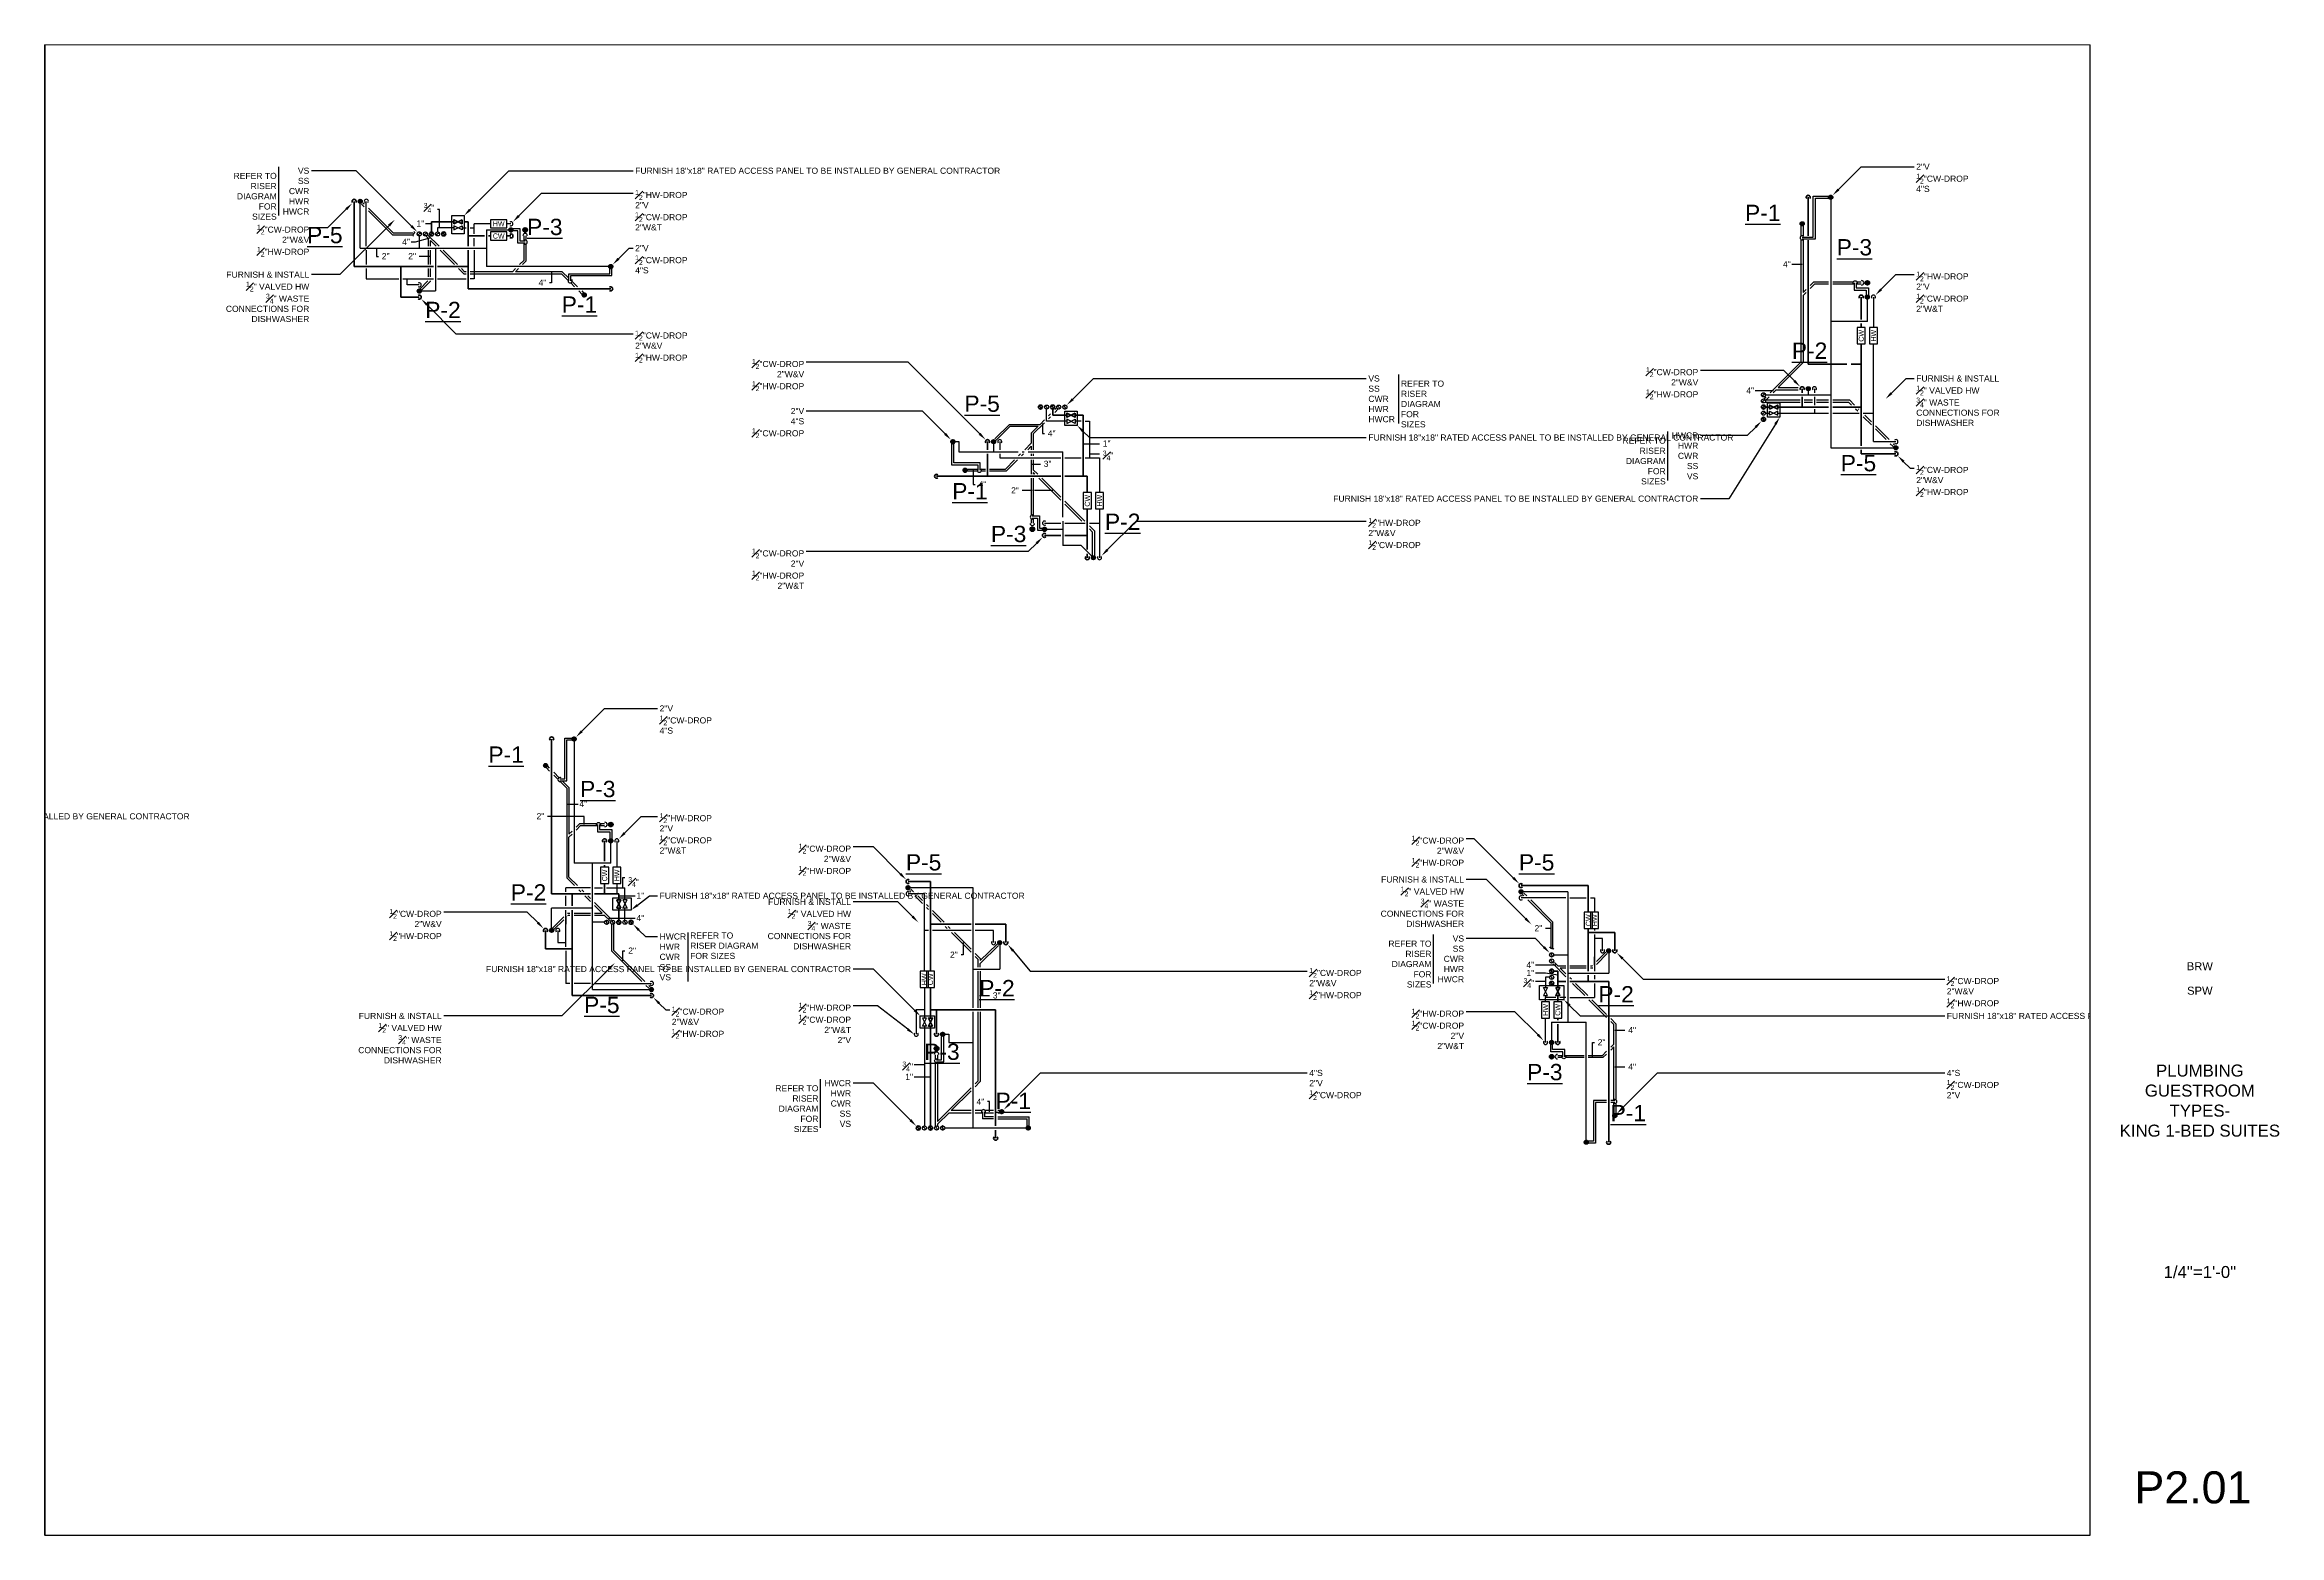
# Paper-space layout '2-01_24x36' of a CAD drawing. Extents: x 1.2 to 35.5, y 0.5 to 23.4.
# The model-space entities are those that its viewports show. They can reach past a viewport. Long polylines and large blocks are cut down to what shows.
import ezdxf
from ezdxf import colors
from ezdxf.entities.mleader import LeaderData, LeaderLine
from ezdxf.enums import TextEntityAlignment as Align
from ezdxf.math import Vec2, Vec3

# ---------------------------------------------------------------- set-up
doc = ezdxf.new("R2010")
doc.units = 0
doc.header["$LTSCALE"] = 18
doc.header["$MEASUREMENT"] = 0
doc.linetypes.add('HIDDEN', pattern=[0.375, 0.25, -0.125])
doc.linetypes.add('VENT', pattern=[0.3, 0.2, -0.1])
for name, color, linetype in [('0-BORDER-TXT', 2, 'Continuous'), ('G-ANNO-TEXT', 70, 'Continuous'), ('P-HW-N', 1, 'Continuous'), ('P-HW-N @ 1 (1)', 1, 'Continuous'), ('P-HW-N @ 1 (2)', 1, 'Continuous'), ('P-HW-N @ 12', 1, 'Continuous'), ('P-HW-N @ 128', 1, 'Continuous'), ('P-HW-N @ 16', 1, 'Continuous'), ('P-HW-N @ 192', 1, 'Continuous'), ('P-HW-N @ 2', 1, 'Continuous'), ('P-HW-N @ 24', 1, 'Continuous'), ('P-HW-N @ 384', 1, 'Continuous'), ('P-HW-N @ 4', 1, 'Continuous'), ('P-HW-N @ 48', 1, 'Continuous'), ('P-HW-N @ 64', 1, 'Continuous'), ('P-HW-N @ 768', 1, 'Continuous'), ('P-HW-N @ 8', 1, 'Continuous'), ('P-HW-N @ 96', 1, 'Continuous'), ('P-SAN-N', 6, 'Continuous'), ('P-SAN-N @ 1 (1)', 6, 'Continuous'), ('P-SAN-N @ 1 (2)', 6, 'Continuous'), ('P-SAN-N @ 12', 6, 'Continuous'), ('P-SAN-N @ 128', 6, 'Continuous'), ('P-SAN-N @ 16', 6, 'Continuous'), ('P-SAN-N @ 192', 6, 'Continuous'), ('P-SAN-N @ 2', 6, 'Continuous'), ('P-SAN-N @ 24', 6, 'Continuous'), ('P-SAN-N @ 384', 6, 'Continuous'), ('P-SAN-N @ 4', 6, 'Continuous'), ('P-SAN-N @ 48', 6, 'Continuous'), ('P-SAN-N @ 64', 6, 'Continuous'), ('P-SAN-N @ 768', 6, 'Continuous'), ('P-SAN-N @ 8', 6, 'Continuous'), ('P-SAN-N @ 96', 6, 'Continuous'), ('P-SANV-N', 5, 'VENT'), ('P-SANV-N @ 1 (1)', 5, 'VENT'), ('P-SANV-N @ 1 (2)', 5, 'VENT'), ('P-SANV-N @ 12', 5, 'VENT'), ('P-SANV-N @ 128', 5, 'VENT'), ('P-SANV-N @ 16', 5, 'VENT'), ('P-SANV-N @ 192', 5, 'VENT'), ('P-SANV-N @ 2', 5, 'VENT'), ('P-SANV-N @ 24', 5, 'VENT'), ('P-SANV-N @ 384', 5, 'VENT'), ('P-SANV-N @ 4', 5, 'VENT'), ('P-SANV-N @ 48', 5, 'VENT'), ('P-SANV-N @ 64', 5, 'VENT'), ('P-SANV-N @ 768', 5, 'VENT'), ('P-SANV-N @ 8', 5, 'VENT'), ('P-SANV-N @ 96', 5, 'VENT')]:
    doc.layers.add(name, color=color, linetype=linetype)
for name, color, linetype, lineweight in [('P-CW-N', 4, 'Continuous', 60), ('P-CW-N @ 1 (1)', 4, 'Continuous', 60), ('P-CW-N @ 1 (2)', 4, 'Continuous', 60), ('P-CW-N @ 12', 4, 'Continuous', 60), ('P-CW-N @ 128', 4, 'Continuous', 60), ('P-CW-N @ 16', 4, 'Continuous', 60), ('P-CW-N @ 192', 4, 'Continuous', 60), ('P-CW-N @ 2', 4, 'Continuous', 60), ('P-CW-N @ 24', 4, 'Continuous', 60), ('P-CW-N @ 384', 4, 'Continuous', 60), ('P-CW-N @ 4', 4, 'Continuous', 60), ('P-CW-N @ 48', 4, 'Continuous', 60), ('P-CW-N @ 64', 4, 'Continuous', 60), ('P-CW-N @ 768', 4, 'Continuous', 60), ('P-CW-N @ 8', 4, 'Continuous', 60), ('P-CW-N @ 96', 4, 'Continuous', 60), ('P-HWC-N', 2, 'Continuous', 60), ('P-HWC-N @ 1 (1)', 2, 'Continuous', 60), ('P-HWC-N @ 1 (2)', 2, 'Continuous', 60), ('P-HWC-N @ 12', 2, 'Continuous', 60), ('P-HWC-N @ 128', 2, 'Continuous', 60), ('P-HWC-N @ 16', 2, 'Continuous', 60), ('P-HWC-N @ 192', 2, 'Continuous', 60), ('P-HWC-N @ 2', 2, 'Continuous', 60), ('P-HWC-N @ 24', 2, 'Continuous', 60), ('P-HWC-N @ 384', 2, 'Continuous', 60), ('P-HWC-N @ 4', 2, 'Continuous', 60), ('P-HWC-N @ 48', 2, 'Continuous', 60), ('P-HWC-N @ 64', 2, 'Continuous', 60), ('P-HWC-N @ 768', 2, 'Continuous', 60), ('P-HWC-N @ 8', 2, 'Continuous', 60), ('P-HWC-N @ 96', 2, 'Continuous', 60)]:
    doc.layers.add(name, color=color, linetype=linetype, lineweight=lineweight)
doc.layers.get('0').freeze()
doc.styles.add('Arial', font='arial.ttf')
doc.styles.add('Arial_1', font='arial.ttf', dxfattribs={"height": 0.092206})
doc.dimstyles.new('Loop048', dxfattribs={"dimscale": 0, "dimtxt": 0.09375, "dimasz": 0.03125, "dimexe": 0.0625, "dimexo": 0.0625, "dimgap": 0.09375, "dimtad": 1, "dimdec": 4, "dimzin": 3, "dimdsep": 46, "dimlunit": 4, "dimtxsty": 'Arial', "dimblk": 'OBLIQUE', "dimcen": 0.09375, "dimdle": 0.0625, "dimclrd": 256, "dimclre": 256, "dimclrt": 256, "dimadec": 4, "dimazin": 0, "dimtfac": 0.8, "dimtdec": 4, "dimtix": 1, "dimtofl": 0, "dimtmove": 1, "dimatfit": 0, "dimldrblk": 'LeaderNoteBlock', "dimfxl": 1, "dimfrac": 1, "dimtolj": 1, "dimtzin": 0, "dimlwd": -1, "dimlwe": -1, "dimarcsym": 0})

psp = doc.layouts.new('2-01_24x36')

# ---------------------------------------------------------------- texts
at = {"layer": '0-BORDER-TXT', "style": 'Arial_1'}
for s, height, p in [('BRW', 0.1228, (34.231, 9.246)), ('SPW', 0.1228, (34.231, 8.871)), ('1/4"=1\'-0"', 0.1844, (34.231, 4.558)), ('P2.01', 0.4917, (34.125, 1.25))]:
    psp.add_text(s, height=height, dxfattribs=at).set_placement(p, align=Align.MIDDLE)
at = {"layer": '0-BORDER-TXT', "insert": (34.231, 7.183), "char_height": 0.1844, "width": 2.51547, "attachment_point": 5, "style": 'Arial_1'}
psp.add_mtext('PLUMBING\\PGUESTROOM\\PTYPES-\\PKING 1-BED SUITES', dxfattribs=at)

msp = doc.modelspace()

# ---------------------------------------------------------------- texts
at = {"layer": 'G-ANNO-TEXT', "char_height": 4.5, "style": 'Arial'}
for s, width, insert, attachment_point in [('REFER TO RISER DIAGRAM FOR SIZES', 32.788, (7783.5, 5029.5), 3), ('2"', 29.1, (7860.9, 4970.4), 1), ('2"', 30.6, (7886.1, 4970.4), 3), ('REFER TO RISER DIAGRAM FOR SIZES', 32.788, (8611.5, 4876.5), 1), ('REFER TO RISER DIAGRAM FOR SIZES', 32.788, (8806.5, 4834.5), 3), ('3"', 15.6, (8348.4, 4817.4), 1), ('2"', 32.1, (8330.1, 4797.9), 3), ('2"', 23.1, (7980.6, 4557.9), 3), ('REFER TO RISER DIAGRAM FOR SIZES', 50.602, (8088, 4470), 1), ('REFER TO RISER DIAGRAM FOR SIZES', 32.788, (8634, 4464), 3), ('2"', 15.6, (8715.6, 4475.4), 3), ('2"', 23.1, (8042.4, 4458.9), 1), ('2"', 21.6, (8285.1, 4455.9), 3), ('3"', 30.6, (8310.9, 4425.9), 1), ('4"', 72.6, (8778.9, 4400.4), 1), ('2"', 24.6, (8756.4, 4391.4), 1), ('4"', 72.6, (8778.9, 4373.4), 1), ('REFER TO RISER DIAGRAM FOR SIZES', 32.788, (8182.5, 4357.5), 3)]:
    msp.add_mtext_dynamic_manual_height_columns(s, width=width, gutter_width=22.5, heights=[0], dxfattribs=dict(at, insert=insert, attachment_point=attachment_point))
at = {"layer": 'G-ANNO-TEXT', "style": 'Arial'}
for s, insert, char_height, width, attachment_point in [('\\A1;{\\H0.8x;\\S3#4;}"', (7899.6, 5000.1), 4.5, 12.6, 9), ('{\\LP-1}', (8891, 4994), 12, 68, 9), ('{\\LP-5}', (7832, 4977.5), 12, 68, 9), ('\\A1;1"', (7892.1, 4994.4), 4.5, 29.1, 3), ('{\\LP-3}', (7994, 4983.5), 12, 68, 9), ('\\A1;4"', (7881.6, 4980.9), 4.5, 29.1, 3), ('{\\LP-3}', (8958.5, 4968.5), 12, 68, 9), ('\\A1;4"', (8898.6, 4964.4), 4.5, 29.1, 3), ('4"', (7982.1, 4950.9), 4.5, 12.6, 3), ('{\\LP-1}', (8019.5, 4926.5), 12, 68, 9), ('{\\LP-2}', (7919, 4934.5), 12, 68, 3), ('{\\LP-2}', (8925.5, 4904.5), 12, 68, 3), ('{\\LP-5}', (8290, 4865.5), 12, 68, 1), ('\\A1;4"', (8871.6, 4871.4), 4.5, 29.1, 3), ('4"', (8351.4, 4839.9), 4.5, 12.6, 1), ('\\A1;{\\H0.8x;\\S3#4;}"', (8391.9, 4824.9), 4.5, 12.6, 1), ('1"', (8391.9, 4832.4), 4.5, 12.6, 1), ('{\\LP-5}', (8961.5, 4809.5), 12, 68, 9), ('{\\LP-1}', (8281, 4801), 12, 68, 1), ('4"', (8300.4, 4802.4), 4.5, 12.6, 1), ('{\\LP-2}', (8393.5, 4778.5), 12, 68, 1), ('{\\LP-3}', (8309.5, 4769.5), 12, 68, 1), ('{\\LP-1}', (7965.5, 4595), 12, 68, 9), ('{\\LP-3}', (8033, 4569.5), 12, 68, 9), ('\\A1;4"', (8006.4, 4566.9), 4.5, 29.1, 1), ('{\\LP-5}', (8273, 4515.5), 12, 68, 9), ('{\\LP-5}', (8724.5, 4515.5), 12, 68, 9), ('\\A1;{\\H0.8x;\\S3#4;}"', (8042.4, 4503.6), 4.5, 12.6, 7), ('{\\LP-2}', (7982, 4505.5), 12, 68, 3), ('\\A1;1"', (8048.4, 4499.4), 4.5, 29.1, 1), ('\\A1;4"', (8048.4, 4482.9), 4.5, 29.1, 1), ('\\A1;4"', (8709.6, 4448.4), 4.5, 29.1, 3), ('{\\LP-2}', (8327, 4435), 12, 68, 3), ('\\A1;{\\H0.8x;\\S3#4;}"', (8709.6, 4436.4), 4.5, 29.1, 3), ('\\A1;1"', (8709.6, 4442.4), 4.5, 29.1, 3), ('{\\LP-2}', (8783, 4430.5), 12, 68, 3), ('{\\LP-5}', (8036, 4410.5), 12, 68, 9), ('{\\LP-3}', (8286.5, 4376), 12, 68, 9), ('\\A1;{\\H0.8x;\\S3#4;}"', (8252.1, 4374.9), 4.5, 29.1, 3), ('\\A1;1"', (8252.1, 4365.9), 4.5, 29.1, 3), ('{\\LP-3}', (8730.5, 4361), 12, 68, 9), ('\\A1;4"', (8304.6, 4343.1), 4.5, 12.6, 9), ('{\\LP-1}', (8339, 4340), 12, 68, 9), ('{\\LP-1}', (8792, 4331), 12, 68, 9)]:
    msp.add_mtext(s, dxfattribs=dict(at, insert=insert, char_height=char_height, width=width, attachment_point=attachment_point))

# ---------------------------------------------------------------- blocks, each defined once
blk = doc.blocks.new('*U7')
h = blk.add_hatch()
h.set_pattern_fill('ANSI31', color=256, scale=0.025, angle=135)
edge = h.paths.add_edge_path()
edge.add_arc((0, 0), 0.0313, 0, 360)
blk.add_circle((0, 0), 0.0312)
blk = doc.blocks.new('*U397')
at = {"layer": 'P-SANV-N @ 1 (1)'}
blk.add_blockref('*U7', (7945.3, 4984), dxfattribs=at)
at = {"layer": 'P-SANV-N @ 1 (2)'}
blk.add_blockref('*U7', (7945.3, 4984), dxfattribs=at)
at = {"layer": 'P-SANV-N @ 12', "xscale": 12, "yscale": 12, "zscale": 12}
blk.add_blockref('*U7', (7945.3, 4984), dxfattribs=at)
at = {"layer": 'P-SANV-N @ 128', "xscale": 128, "yscale": 128, "zscale": 128}
blk.add_blockref('*U7', (7955.5, 5000), dxfattribs=at)
at = {"layer": 'P-SANV-N @ 16', "xscale": 16, "yscale": 16, "zscale": 16}
blk.add_blockref('*U7', (7945.3, 4984), dxfattribs=at)
at = {"layer": 'P-SANV-N @ 192', "xscale": 192, "yscale": 192, "zscale": 192}
blk.add_blockref('*U7', (7945.3, 4984), dxfattribs=at)
at = {"layer": 'P-SANV-N @ 2', "xscale": 2, "yscale": 2, "zscale": 2}
blk.add_blockref('*U7', (7945.3, 4984), dxfattribs=at)
at = {"layer": 'P-SANV-N @ 24', "xscale": 24, "yscale": 24, "zscale": 24}
blk.add_blockref('*U7', (7945.3, 4984), dxfattribs=at)
at = {"layer": 'P-SANV-N @ 384', "xscale": 384, "yscale": 384, "zscale": 384}
blk.add_blockref('*U7', (7945.3, 4984), dxfattribs=at)
at = {"layer": 'P-SANV-N @ 4', "xscale": 4, "yscale": 4, "zscale": 4}
blk.add_blockref('*U7', (7945.3, 4984), dxfattribs=at)
at = {"layer": 'P-SANV-N @ 48', "xscale": 48, "yscale": 48, "zscale": 48}
blk.add_blockref('*U7', (8029.5, 4960.5), dxfattribs=at)
at = {"layer": 'P-SANV-N @ 64', "xscale": 64, "yscale": 64, "zscale": 64}
blk.add_blockref('*U7', (7945.3, 4984), dxfattribs=at)
at = {"layer": 'P-SANV-N @ 768', "xscale": 768, "yscale": 768, "zscale": 768}
blk.add_blockref('*U7', (7945.3, 4984), dxfattribs=at)
at = {"layer": 'P-SANV-N @ 8', "xscale": 8, "yscale": 8, "zscale": 8}
blk.add_blockref('*U7', (7945.3, 4984), dxfattribs=at)
at = {"layer": 'P-SANV-N @ 96', "xscale": 96, "yscale": 96, "zscale": 96}
blk.add_blockref('*U7', (7945.3, 4984), dxfattribs=at)
blk = doc.blocks.new('*U398')
at = {"layer": 'P-SAN-N @ 1 (1)', "rotation": 315}
blk.add_blockref('*U7', (7997.9, 4940.3), dxfattribs=at)
at = {"layer": 'P-SAN-N @ 1 (2)', "rotation": 315}
blk.add_blockref('*U7', (7997.9, 4940.3), dxfattribs=at)
at = {"layer": 'P-SAN-N @ 12', "xscale": 12, "yscale": 12, "zscale": 12, "rotation": 315}
blk.add_blockref('*U7', (7997.9, 4940.3), dxfattribs=at)
at = {"layer": 'P-SAN-N @ 128', "xscale": 128, "yscale": 128, "zscale": 128, "rotation": 315}
blk.add_blockref('*U7', (8016.4, 4944.4), dxfattribs=at)
at = {"layer": 'P-SAN-N @ 16', "xscale": 16, "yscale": 16, "zscale": 16, "rotation": 315}
blk.add_blockref('*U7', (7997.9, 4940.3), dxfattribs=at)
at = {"layer": 'P-SAN-N @ 192', "xscale": 192, "yscale": 192, "zscale": 192, "rotation": 315}
blk.add_blockref('*U7', (7997.9, 4940.3), dxfattribs=at)
at = {"layer": 'P-SAN-N @ 2', "xscale": 2, "yscale": 2, "zscale": 2, "rotation": 315}
blk.add_blockref('*U7', (7997.9, 4940.3), dxfattribs=at)
at = {"layer": 'P-SAN-N @ 24', "xscale": 24, "yscale": 24, "zscale": 24, "rotation": 315}
blk.add_blockref('*U7', (7997.9, 4940.3), dxfattribs=at)
at = {"layer": 'P-SAN-N @ 384', "xscale": 383.9999999999999, "yscale": 383.9999999999999, "zscale": 383.9999999999999, "rotation": 315}
blk.add_blockref('*U7', (7997.9, 4940.3), dxfattribs=at)
at = {"layer": 'P-SAN-N @ 4', "xscale": 4, "yscale": 4, "zscale": 4, "rotation": 315}
blk.add_blockref('*U7', (7997.9, 4940.3), dxfattribs=at)
at = {"layer": 'P-SAN-N @ 48', "xscale": 47.99999999999999, "yscale": 47.99999999999999, "zscale": 47.99999999999999, "rotation": 315}
blk.add_blockref('*U7', (8010, 4939.5), dxfattribs=at)
at = {"layer": 'P-SAN-N @ 64', "xscale": 64, "yscale": 64, "zscale": 64, "rotation": 315}
blk.add_blockref('*U7', (7997.9, 4940.3), dxfattribs=at)
at = {"layer": 'P-SAN-N @ 768', "xscale": 767.9999999999999, "yscale": 767.9999999999999, "zscale": 767.9999999999999, "rotation": 315}
blk.add_blockref('*U7', (7997.9, 4940.3), dxfattribs=at)
at = {"layer": 'P-SAN-N @ 8', "xscale": 8, "yscale": 8, "zscale": 8, "rotation": 315}
blk.add_blockref('*U7', (7997.9, 4940.3), dxfattribs=at)
at = {"layer": 'P-SAN-N @ 96', "xscale": 95.99999999999999, "yscale": 95.99999999999999, "zscale": 95.99999999999999, "rotation": 315}
blk.add_blockref('*U7', (7997.9, 4940.3), dxfattribs=at)
blk = doc.blocks.new('*U8')
at = {"linetype": 'Continuous'}
blk.add_arc((0, 0), 0.0311, 232.567, 127.433, dxfattribs=at)
blk = doc.blocks.new('*U399')
at = {"layer": 'P-CW-N @ 1 (1)'}
blk.add_blockref('*U8', (8020.3, 4936), dxfattribs=at)
at = {"layer": 'P-CW-N @ 1 (2)'}
blk.add_blockref('*U8', (8020.3, 4936), dxfattribs=at)
at = {"layer": 'P-CW-N @ 12', "xscale": 12, "yscale": 12, "zscale": 12}
blk.add_blockref('*U8', (8020.3, 4936), dxfattribs=at)
at = {"layer": 'P-CW-N @ 128', "xscale": 128, "yscale": 128, "zscale": 128}
blk.add_blockref('*U8', (8030.5, 4952), dxfattribs=at)
at = {"layer": 'P-CW-N @ 16', "xscale": 16, "yscale": 16, "zscale": 16}
blk.add_blockref('*U8', (8020.3, 4936), dxfattribs=at)
at = {"layer": 'P-CW-N @ 192', "xscale": 192, "yscale": 192, "zscale": 192}
blk.add_blockref('*U8', (8020.3, 4936), dxfattribs=at)
at = {"layer": 'P-CW-N @ 2', "xscale": 2, "yscale": 2, "zscale": 2}
blk.add_blockref('*U8', (8020.3, 4936), dxfattribs=at)
at = {"layer": 'P-CW-N @ 24', "xscale": 24, "yscale": 24, "zscale": 24}
blk.add_blockref('*U8', (8020.3, 4936), dxfattribs=at)
at = {"layer": 'P-CW-N @ 384', "xscale": 384, "yscale": 384, "zscale": 384}
blk.add_blockref('*U8', (8020.3, 4936), dxfattribs=at)
at = {"layer": 'P-CW-N @ 4', "xscale": 4, "yscale": 4, "zscale": 4}
blk.add_blockref('*U8', (8020.3, 4936), dxfattribs=at)
at = {"layer": 'P-CW-N @ 48', "xscale": 48, "yscale": 48, "zscale": 48}
blk.add_blockref('*U8', (8029.5, 4944), dxfattribs=at)
at = {"layer": 'P-CW-N @ 64', "xscale": 64, "yscale": 64, "zscale": 64}
blk.add_blockref('*U8', (8020.3, 4936), dxfattribs=at)
at = {"layer": 'P-CW-N @ 768', "xscale": 768, "yscale": 768, "zscale": 768}
blk.add_blockref('*U8', (8020.3, 4936), dxfattribs=at)
at = {"layer": 'P-CW-N @ 8', "xscale": 8, "yscale": 8, "zscale": 8}
blk.add_blockref('*U8', (8020.3, 4936), dxfattribs=at)
at = {"layer": 'P-CW-N @ 96', "xscale": 96, "yscale": 96, "zscale": 96}
blk.add_blockref('*U8', (8020.3, 4936), dxfattribs=at)
blk = doc.blocks.new('*U400')
at = {"layer": 'P-CW-N @ 1 (1)'}
blk.add_blockref('*U8', (7946.8, 4975), dxfattribs=at)
at = {"layer": 'P-CW-N @ 1 (2)'}
blk.add_blockref('*U8', (7946.8, 4975), dxfattribs=at)
at = {"layer": 'P-CW-N @ 12', "xscale": 12, "yscale": 12, "zscale": 12}
blk.add_blockref('*U8', (7946.8, 4975), dxfattribs=at)
at = {"layer": 'P-CW-N @ 128', "xscale": 128, "yscale": 128, "zscale": 128}
blk.add_blockref('*U8', (7957, 4991), dxfattribs=at)
at = {"layer": 'P-CW-N @ 16', "xscale": 16, "yscale": 16, "zscale": 16}
blk.add_blockref('*U8', (7946.8, 4975), dxfattribs=at)
at = {"layer": 'P-CW-N @ 192', "xscale": 192, "yscale": 192, "zscale": 192}
blk.add_blockref('*U8', (7946.8, 4975), dxfattribs=at)
at = {"layer": 'P-CW-N @ 2', "xscale": 2, "yscale": 2, "zscale": 2}
blk.add_blockref('*U8', (7946.8, 4975), dxfattribs=at)
at = {"layer": 'P-CW-N @ 24', "xscale": 24, "yscale": 24, "zscale": 24}
blk.add_blockref('*U8', (7946.8, 4975), dxfattribs=at)
at = {"layer": 'P-CW-N @ 384', "xscale": 384, "yscale": 384, "zscale": 384}
blk.add_blockref('*U8', (7946.8, 4975), dxfattribs=at)
at = {"layer": 'P-CW-N @ 4', "xscale": 4, "yscale": 4, "zscale": 4}
blk.add_blockref('*U8', (7946.8, 4975), dxfattribs=at)
at = {"layer": 'P-CW-N @ 48', "xscale": 48, "yscale": 48, "zscale": 48}
blk.add_blockref('*U8', (7956, 4983), dxfattribs=at)
at = {"layer": 'P-CW-N @ 64', "xscale": 64, "yscale": 64, "zscale": 64}
blk.add_blockref('*U8', (7946.8, 4975), dxfattribs=at)
at = {"layer": 'P-CW-N @ 768', "xscale": 768, "yscale": 768, "zscale": 768}
blk.add_blockref('*U8', (7946.8, 4975), dxfattribs=at)
at = {"layer": 'P-CW-N @ 8', "xscale": 8, "yscale": 8, "zscale": 8}
blk.add_blockref('*U8', (7946.8, 4975), dxfattribs=at)
at = {"layer": 'P-CW-N @ 96', "xscale": 96, "yscale": 96, "zscale": 96}
blk.add_blockref('*U8', (7946.8, 4975), dxfattribs=at)
blk = doc.blocks.new('*U401')
at = {"layer": 'P-HW-N @ 1 (1)'}
blk.add_blockref('*U8', (7946.8, 4984), dxfattribs=at)
at = {"layer": 'P-HW-N @ 1 (2)'}
blk.add_blockref('*U8', (7946.8, 4984), dxfattribs=at)
at = {"layer": 'P-HW-N @ 12', "xscale": 12, "yscale": 12, "zscale": 12}
blk.add_blockref('*U8', (7946.8, 4984), dxfattribs=at)
at = {"layer": 'P-HW-N @ 128', "xscale": 128, "yscale": 128, "zscale": 128}
blk.add_blockref('*U8', (7957, 5000), dxfattribs=at)
at = {"layer": 'P-HW-N @ 16', "xscale": 16, "yscale": 16, "zscale": 16}
blk.add_blockref('*U8', (7946.8, 4984), dxfattribs=at)
at = {"layer": 'P-HW-N @ 192', "xscale": 192, "yscale": 192, "zscale": 192}
blk.add_blockref('*U8', (7946.8, 4984), dxfattribs=at)
at = {"layer": 'P-HW-N @ 2', "xscale": 2, "yscale": 2, "zscale": 2}
blk.add_blockref('*U8', (7946.8, 4984), dxfattribs=at)
at = {"layer": 'P-HW-N @ 24', "xscale": 24, "yscale": 24, "zscale": 24}
blk.add_blockref('*U8', (7946.8, 4984), dxfattribs=at)
at = {"layer": 'P-HW-N @ 384', "xscale": 384, "yscale": 384, "zscale": 384}
blk.add_blockref('*U8', (7946.8, 4984), dxfattribs=at)
at = {"layer": 'P-HW-N @ 4', "xscale": 4, "yscale": 4, "zscale": 4}
blk.add_blockref('*U8', (7946.8, 4984), dxfattribs=at)
at = {"layer": 'P-HW-N @ 48', "xscale": 48, "yscale": 48, "zscale": 48}
blk.add_blockref('*U8', (7956, 4992), dxfattribs=at)
at = {"layer": 'P-HW-N @ 64', "xscale": 64, "yscale": 64, "zscale": 64}
blk.add_blockref('*U8', (7946.8, 4984), dxfattribs=at)
at = {"layer": 'P-HW-N @ 768', "xscale": 768, "yscale": 768, "zscale": 768}
blk.add_blockref('*U8', (7946.8, 4984), dxfattribs=at)
at = {"layer": 'P-HW-N @ 8', "xscale": 8, "yscale": 8, "zscale": 8}
blk.add_blockref('*U8', (7946.8, 4984), dxfattribs=at)
at = {"layer": 'P-HW-N @ 96', "xscale": 96, "yscale": 96, "zscale": 96}
blk.add_blockref('*U8', (7946.8, 4984), dxfattribs=at)
blk = doc.blocks.new('*U23')
at = {"linetype": 'Continuous'}
blk.add_circle((0, 0), 0.0352, dxfattribs=at)
blk.add_arc((0, 0.09), 0.0352, 180, 0, dxfattribs=at)
blk = doc.blocks.new('*U402')
at = {"layer": 'P-SAN-N @ 1 (2)', "rotation": 180}
blk.add_blockref('*U23', (8034, 4987.5), dxfattribs=at)
at = {"layer": 'P-SAN-N @ 48', "xscale": 48, "yscale": 48, "zscale": 48, "rotation": 180}
blk.add_blockref('*U23', (7966.5, 4987.5), dxfattribs=at)
blk = doc.blocks.new('*U26')
at = {"linetype": 'Continuous'}
blk.add_arc((0, 0), 0.0311, 188.2778, 83.1439, dxfattribs=at)
blk = doc.blocks.new('*U403')
at = {"layer": 'P-SANV-N @ 1 (1)', "rotation": 315}
blk.add_blockref('*U26', (7987.4, 4950.7), dxfattribs=at)
at = {"layer": 'P-SANV-N @ 1 (2)', "rotation": 315}
blk.add_blockref('*U26', (7987.4, 4950.7), dxfattribs=at)
at = {"layer": 'P-SANV-N @ 12', "xscale": 12, "yscale": 12, "zscale": 12, "rotation": 315}
blk.add_blockref('*U26', (7987.4, 4950.7), dxfattribs=at)
at = {"layer": 'P-SANV-N @ 128', "xscale": 128, "yscale": 128, "zscale": 128, "rotation": 315}
blk.add_blockref('*U26', (8005.9, 4954.9), dxfattribs=at)
at = {"layer": 'P-SANV-N @ 16', "xscale": 16, "yscale": 16, "zscale": 16, "rotation": 315}
blk.add_blockref('*U26', (7987.4, 4950.7), dxfattribs=at)
at = {"layer": 'P-SANV-N @ 192', "xscale": 192, "yscale": 192, "zscale": 192, "rotation": 315}
blk.add_blockref('*U26', (7987.4, 4950.7), dxfattribs=at)
at = {"layer": 'P-SANV-N @ 2', "xscale": 2, "yscale": 2, "zscale": 2, "rotation": 315}
blk.add_blockref('*U26', (7987.4, 4950.7), dxfattribs=at)
at = {"layer": 'P-SANV-N @ 24', "xscale": 24, "yscale": 24, "zscale": 24, "rotation": 315}
blk.add_blockref('*U26', (7987.4, 4950.7), dxfattribs=at)
at = {"layer": 'P-SANV-N @ 384', "xscale": 383.9999999999999, "yscale": 383.9999999999999, "zscale": 383.9999999999999, "rotation": 315}
blk.add_blockref('*U26', (7987.4, 4950.7), dxfattribs=at)
at = {"layer": 'P-SANV-N @ 4', "xscale": 4, "yscale": 4, "zscale": 4, "rotation": 315}
blk.add_blockref('*U26', (7987.4, 4950.7), dxfattribs=at)
at = {"layer": 'P-SANV-N @ 48', "xscale": 47.99999999999999, "yscale": 47.99999999999999, "zscale": 47.99999999999999, "rotation": 315}
blk.add_blockref('*U26', (7999.6, 4949.9), dxfattribs=at)
at = {"layer": 'P-SANV-N @ 64', "xscale": 64, "yscale": 64, "zscale": 64, "rotation": 315}
blk.add_blockref('*U26', (7987.4, 4950.7), dxfattribs=at)
at = {"layer": 'P-SANV-N @ 768', "xscale": 767.9999999999999, "yscale": 767.9999999999999, "zscale": 767.9999999999999, "rotation": 315}
blk.add_blockref('*U26', (7987.4, 4950.7), dxfattribs=at)
at = {"layer": 'P-SANV-N @ 8', "xscale": 8, "yscale": 8, "zscale": 8, "rotation": 315}
blk.add_blockref('*U26', (7987.4, 4950.7), dxfattribs=at)
at = {"layer": 'P-SANV-N @ 96', "xscale": 95.99999999999999, "yscale": 95.99999999999999, "zscale": 95.99999999999999, "rotation": 315}
blk.add_blockref('*U26', (7987.4, 4950.7), dxfattribs=at)
blk = doc.blocks.new('*U404')
at = {"layer": 'P-SANV-N @ 1 (1)'}
blk.add_blockref('*U8', (7957.3, 4970.5), dxfattribs=at)
at = {"layer": 'P-SANV-N @ 1 (2)'}
blk.add_blockref('*U8', (7957.3, 4970.5), dxfattribs=at)
at = {"layer": 'P-SANV-N @ 12', "xscale": 12, "yscale": 12, "zscale": 12}
blk.add_blockref('*U8', (7957.3, 4970.5), dxfattribs=at)
at = {"layer": 'P-SANV-N @ 128', "xscale": 128, "yscale": 128, "zscale": 128}
blk.add_blockref('*U8', (7967.5, 4986.5), dxfattribs=at)
at = {"layer": 'P-SANV-N @ 16', "xscale": 16, "yscale": 16, "zscale": 16}
blk.add_blockref('*U8', (7957.3, 4970.5), dxfattribs=at)
at = {"layer": 'P-SANV-N @ 192', "xscale": 192, "yscale": 192, "zscale": 192}
blk.add_blockref('*U8', (7957.3, 4970.5), dxfattribs=at)
at = {"layer": 'P-SANV-N @ 2', "xscale": 2, "yscale": 2, "zscale": 2}
blk.add_blockref('*U8', (7957.3, 4970.5), dxfattribs=at)
at = {"layer": 'P-SANV-N @ 24', "xscale": 24, "yscale": 24, "zscale": 24}
blk.add_blockref('*U8', (7957.3, 4970.5), dxfattribs=at)
at = {"layer": 'P-SANV-N @ 384', "xscale": 384, "yscale": 384, "zscale": 384}
blk.add_blockref('*U8', (7957.3, 4970.5), dxfattribs=at)
at = {"layer": 'P-SANV-N @ 4', "xscale": 4, "yscale": 4, "zscale": 4}
blk.add_blockref('*U8', (7957.3, 4970.5), dxfattribs=at)
at = {"layer": 'P-SANV-N @ 48', "xscale": 48, "yscale": 48, "zscale": 48}
blk.add_blockref('*U8', (7966.5, 4978.5), dxfattribs=at)
at = {"layer": 'P-SANV-N @ 64', "xscale": 64, "yscale": 64, "zscale": 64}
blk.add_blockref('*U8', (7957.3, 4970.5), dxfattribs=at)
at = {"layer": 'P-SANV-N @ 768', "xscale": 768, "yscale": 768, "zscale": 768}
blk.add_blockref('*U8', (7957.3, 4970.5), dxfattribs=at)
at = {"layer": 'P-SANV-N @ 8', "xscale": 8, "yscale": 8, "zscale": 8}
blk.add_blockref('*U8', (7957.3, 4970.5), dxfattribs=at)
at = {"layer": 'P-SANV-N @ 96', "xscale": 96, "yscale": 96, "zscale": 96}
blk.add_blockref('*U8', (7957.3, 4970.5), dxfattribs=at)
blk = doc.blocks.new('*U6')
blk.add_lwpolyline([(0, 0.0311, 0.634258), (0, 0, -0.634258), (0, -0.0311)], format="xyb")
blk.add_circle((0, 0), 0.0312)
blk = doc.blocks.new('*U405')
at = {"layer": 'P-CW-N @ 1 (1)', "rotation": 270}
blk.add_blockref('*U6', (7891.5, 4999.3), dxfattribs=at)
at = {"layer": 'P-CW-N @ 1 (2)', "rotation": 270}
blk.add_blockref('*U6', (7891.5, 4999.3), dxfattribs=at)
at = {"layer": 'P-CW-N @ 12', "xscale": 12, "yscale": 12, "zscale": 12, "rotation": 270}
blk.add_blockref('*U6', (7891.5, 4999.3), dxfattribs=at)
at = {"layer": 'P-CW-N @ 128', "xscale": 128, "yscale": 128, "zscale": 128, "rotation": 270}
blk.add_blockref('*U6', (7899.5, 5009.5), dxfattribs=at)
at = {"layer": 'P-CW-N @ 16', "xscale": 16, "yscale": 16, "zscale": 16, "rotation": 270}
blk.add_blockref('*U6', (7891.5, 4999.3), dxfattribs=at)
at = {"layer": 'P-CW-N @ 192', "xscale": 192, "yscale": 192, "zscale": 192, "rotation": 270}
blk.add_blockref('*U6', (7891.5, 4999.3), dxfattribs=at)
at = {"layer": 'P-CW-N @ 2', "xscale": 2, "yscale": 2, "zscale": 2, "rotation": 270}
blk.add_blockref('*U6', (7891.5, 4999.3), dxfattribs=at)
at = {"layer": 'P-CW-N @ 24', "xscale": 24, "yscale": 24, "zscale": 24, "rotation": 270}
blk.add_blockref('*U6', (7891.5, 4999.3), dxfattribs=at)
at = {"layer": 'P-CW-N @ 384', "xscale": 384, "yscale": 384, "zscale": 384, "rotation": 270}
blk.add_blockref('*U6', (7891.5, 4999.3), dxfattribs=at)
at = {"layer": 'P-CW-N @ 4', "xscale": 4, "yscale": 4, "zscale": 4, "rotation": 270}
blk.add_blockref('*U6', (7891.5, 4999.3), dxfattribs=at)
at = {"layer": 'P-CW-N @ 48', "xscale": 48, "yscale": 48, "zscale": 48, "rotation": 270}
blk.add_blockref('*U6', (7897.5, 4984.5), dxfattribs=at)
at = {"layer": 'P-CW-N @ 64', "xscale": 64, "yscale": 64, "zscale": 64, "rotation": 270}
blk.add_blockref('*U6', (7891.5, 4999.3), dxfattribs=at)
at = {"layer": 'P-CW-N @ 768', "xscale": 768, "yscale": 768, "zscale": 768, "rotation": 270}
blk.add_blockref('*U6', (7891.5, 4999.3), dxfattribs=at)
at = {"layer": 'P-CW-N @ 8', "xscale": 8, "yscale": 8, "zscale": 8, "rotation": 270}
blk.add_blockref('*U6', (7891.5, 4999.3), dxfattribs=at)
at = {"layer": 'P-CW-N @ 96', "xscale": 96, "yscale": 96, "zscale": 96, "rotation": 270}
blk.add_blockref('*U6', (7891.5, 4999.3), dxfattribs=at)
blk = doc.blocks.new('*U406')
at = {"layer": 'P-HW-N @ 1 (1)', "rotation": 270}
blk.add_blockref('*U6', (7891.5, 4987.3), dxfattribs=at)
at = {"layer": 'P-HW-N @ 1 (2)', "rotation": 270}
blk.add_blockref('*U6', (7891.5, 4987.3), dxfattribs=at)
at = {"layer": 'P-HW-N @ 12', "xscale": 12, "yscale": 12, "zscale": 12, "rotation": 270}
blk.add_blockref('*U6', (7891.5, 4987.3), dxfattribs=at)
at = {"layer": 'P-HW-N @ 128', "xscale": 128, "yscale": 128, "zscale": 128, "rotation": 270}
blk.add_blockref('*U6', (7899.5, 5021.5), dxfattribs=at)
at = {"layer": 'P-HW-N @ 16', "xscale": 16, "yscale": 16, "zscale": 16, "rotation": 270}
blk.add_blockref('*U6', (7891.5, 4987.3), dxfattribs=at)
at = {"layer": 'P-HW-N @ 192', "xscale": 192, "yscale": 192, "zscale": 192, "rotation": 270}
blk.add_blockref('*U6', (7891.5, 4987.3), dxfattribs=at)
at = {"layer": 'P-HW-N @ 2', "xscale": 2, "yscale": 2, "zscale": 2, "rotation": 270}
blk.add_blockref('*U6', (7891.5, 4987.3), dxfattribs=at)
at = {"layer": 'P-HW-N @ 24', "xscale": 24, "yscale": 24, "zscale": 24, "rotation": 270}
blk.add_blockref('*U6', (7891.5, 4987.3), dxfattribs=at)
at = {"layer": 'P-HW-N @ 384', "xscale": 384, "yscale": 384, "zscale": 384, "rotation": 270}
blk.add_blockref('*U6', (7891.5, 4987.3), dxfattribs=at)
at = {"layer": 'P-HW-N @ 4', "xscale": 4, "yscale": 4, "zscale": 4, "rotation": 270}
blk.add_blockref('*U6', (7891.5, 4987.3), dxfattribs=at)
at = {"layer": 'P-HW-N @ 48', "xscale": 48, "yscale": 48, "zscale": 48, "rotation": 270}
blk.add_blockref('*U6', (7902, 4984.5), dxfattribs=at)
at = {"layer": 'P-HW-N @ 64', "xscale": 64, "yscale": 64, "zscale": 64, "rotation": 270}
blk.add_blockref('*U6', (7891.5, 4987.3), dxfattribs=at)
at = {"layer": 'P-HW-N @ 768', "xscale": 768, "yscale": 768, "zscale": 768, "rotation": 270}
blk.add_blockref('*U6', (7891.5, 4987.3), dxfattribs=at)
at = {"layer": 'P-HW-N @ 8', "xscale": 8, "yscale": 8, "zscale": 8, "rotation": 270}
blk.add_blockref('*U6', (7891.5, 4987.3), dxfattribs=at)
at = {"layer": 'P-HW-N @ 96', "xscale": 96, "yscale": 96, "zscale": 96, "rotation": 270}
blk.add_blockref('*U6', (7891.5, 4987.3), dxfattribs=at)
blk = doc.blocks.new('*U407')
at = {"layer": 'P-SAN-N @ 1 (1)', "rotation": 270}
blk.add_blockref('*U6', (7883.5, 4987.3), dxfattribs=at)
at = {"layer": 'P-SAN-N @ 1 (2)', "rotation": 270}
blk.add_blockref('*U6', (7883.5, 4987.3), dxfattribs=at)
at = {"layer": 'P-SAN-N @ 12', "xscale": 12, "yscale": 12, "zscale": 12, "rotation": 270}
blk.add_blockref('*U6', (7883.5, 4987.3), dxfattribs=at)
at = {"layer": 'P-SAN-N @ 128', "xscale": 128, "yscale": 128, "zscale": 128, "rotation": 270}
blk.add_blockref('*U6', (7899.5, 4997.5), dxfattribs=at)
at = {"layer": 'P-SAN-N @ 16', "xscale": 16, "yscale": 16, "zscale": 16, "rotation": 270}
blk.add_blockref('*U6', (7883.5, 4987.3), dxfattribs=at)
at = {"layer": 'P-SAN-N @ 192', "xscale": 192, "yscale": 192, "zscale": 192, "rotation": 270}
blk.add_blockref('*U6', (7883.5, 4987.3), dxfattribs=at)
at = {"layer": 'P-SAN-N @ 2', "xscale": 2, "yscale": 2, "zscale": 2, "rotation": 270}
blk.add_blockref('*U6', (7883.5, 4987.3), dxfattribs=at)
at = {"layer": 'P-SAN-N @ 24', "xscale": 24, "yscale": 24, "zscale": 24, "rotation": 270}
blk.add_blockref('*U6', (7883.5, 4987.3), dxfattribs=at)
at = {"layer": 'P-SAN-N @ 384', "xscale": 384, "yscale": 384, "zscale": 384, "rotation": 270}
blk.add_blockref('*U6', (7883.5, 4987.3), dxfattribs=at)
at = {"layer": 'P-SAN-N @ 4', "xscale": 4, "yscale": 4, "zscale": 4, "rotation": 270}
blk.add_blockref('*U6', (7883.5, 4987.3), dxfattribs=at)
at = {"layer": 'P-SAN-N @ 48', "xscale": 48, "yscale": 48, "zscale": 48, "rotation": 270}
blk.add_blockref('*U6', (7893, 4984.5), dxfattribs=at)
at = {"layer": 'P-SAN-N @ 64', "xscale": 64, "yscale": 64, "zscale": 64, "rotation": 270}
blk.add_blockref('*U6', (7883.5, 4987.3), dxfattribs=at)
at = {"layer": 'P-SAN-N @ 768', "xscale": 768, "yscale": 768, "zscale": 768, "rotation": 270}
blk.add_blockref('*U6', (7883.5, 4987.3), dxfattribs=at)
at = {"layer": 'P-SAN-N @ 8', "xscale": 8, "yscale": 8, "zscale": 8, "rotation": 270}
blk.add_blockref('*U6', (7883.5, 4987.3), dxfattribs=at)
at = {"layer": 'P-SAN-N @ 96', "xscale": 96, "yscale": 96, "zscale": 96, "rotation": 270}
blk.add_blockref('*U6', (7883.5, 4987.3), dxfattribs=at)
blk = doc.blocks.new('*U408')
at = {"layer": 'P-SANV-N @ 1 (1)', "rotation": 270}
blk.add_blockref('*U6', (7883.5, 4975.3), dxfattribs=at)
at = {"layer": 'P-SANV-N @ 1 (2)', "rotation": 270}
blk.add_blockref('*U6', (7883.5, 4975.3), dxfattribs=at)
at = {"layer": 'P-SANV-N @ 12', "xscale": 12, "yscale": 12, "zscale": 12, "rotation": 270}
blk.add_blockref('*U6', (7883.5, 4975.3), dxfattribs=at)
at = {"layer": 'P-SANV-N @ 128', "xscale": 128, "yscale": 128, "zscale": 128, "rotation": 270}
blk.add_blockref('*U6', (7899.5, 4985.5), dxfattribs=at)
at = {"layer": 'P-SANV-N @ 16', "xscale": 16, "yscale": 16, "zscale": 16, "rotation": 270}
blk.add_blockref('*U6', (7883.5, 4975.3), dxfattribs=at)
at = {"layer": 'P-SANV-N @ 192', "xscale": 192, "yscale": 192, "zscale": 192, "rotation": 270}
blk.add_blockref('*U6', (7883.5, 4975.3), dxfattribs=at)
at = {"layer": 'P-SANV-N @ 2', "xscale": 2, "yscale": 2, "zscale": 2, "rotation": 270}
blk.add_blockref('*U6', (7883.5, 4975.3), dxfattribs=at)
at = {"layer": 'P-SANV-N @ 24', "xscale": 24, "yscale": 24, "zscale": 24, "rotation": 270}
blk.add_blockref('*U6', (7883.5, 4975.3), dxfattribs=at)
at = {"layer": 'P-SANV-N @ 384', "xscale": 384, "yscale": 384, "zscale": 384, "rotation": 270}
blk.add_blockref('*U6', (7883.5, 4975.3), dxfattribs=at)
at = {"layer": 'P-SANV-N @ 4', "xscale": 4, "yscale": 4, "zscale": 4, "rotation": 270}
blk.add_blockref('*U6', (7883.5, 4975.3), dxfattribs=at)
at = {"layer": 'P-SANV-N @ 48', "xscale": 48, "yscale": 48, "zscale": 48, "rotation": 270}
blk.add_blockref('*U6', (7888.5, 4984.5), dxfattribs=at)
at = {"layer": 'P-SANV-N @ 64', "xscale": 64, "yscale": 64, "zscale": 64, "rotation": 270}
blk.add_blockref('*U6', (7883.5, 4975.3), dxfattribs=at)
at = {"layer": 'P-SANV-N @ 768', "xscale": 768, "yscale": 768, "zscale": 768, "rotation": 270}
blk.add_blockref('*U6', (7883.5, 4975.3), dxfattribs=at)
at = {"layer": 'P-SANV-N @ 8', "xscale": 8, "yscale": 8, "zscale": 8, "rotation": 270}
blk.add_blockref('*U6', (7883.5, 4975.3), dxfattribs=at)
at = {"layer": 'P-SANV-N @ 96', "xscale": 96, "yscale": 96, "zscale": 96, "rotation": 270}
blk.add_blockref('*U6', (7883.5, 4975.3), dxfattribs=at)
blk = doc.blocks.new('*U409')
at = {"layer": 'P-SAN-N @ 1 (1)'}
blk.add_blockref('*U7', (7897.7, 4934.5), dxfattribs=at)
at = {"layer": 'P-SAN-N @ 1 (2)'}
blk.add_blockref('*U7', (7897.7, 4934.5), dxfattribs=at)
at = {"layer": 'P-SAN-N @ 12', "xscale": 12, "yscale": 12, "zscale": 12}
blk.add_blockref('*U7', (7897.7, 4934.5), dxfattribs=at)
at = {"layer": 'P-SAN-N @ 128', "xscale": 128, "yscale": 128, "zscale": 128}
blk.add_blockref('*U7', (7887.5, 4950.5), dxfattribs=at)
at = {"layer": 'P-SAN-N @ 16', "xscale": 16, "yscale": 16, "zscale": 16}
blk.add_blockref('*U7', (7897.7, 4934.5), dxfattribs=at)
at = {"layer": 'P-SAN-N @ 192', "xscale": 192, "yscale": 192, "zscale": 192}
blk.add_blockref('*U7', (7897.7, 4934.5), dxfattribs=at)
at = {"layer": 'P-SAN-N @ 2', "xscale": 2, "yscale": 2, "zscale": 2}
blk.add_blockref('*U7', (7897.7, 4934.5), dxfattribs=at)
at = {"layer": 'P-SAN-N @ 24', "xscale": 24, "yscale": 24, "zscale": 24}
blk.add_blockref('*U7', (7897.7, 4934.5), dxfattribs=at)
at = {"layer": 'P-SAN-N @ 384', "xscale": 384, "yscale": 384, "zscale": 384}
blk.add_blockref('*U7', (7897.7, 4934.5), dxfattribs=at)
at = {"layer": 'P-SAN-N @ 4', "xscale": 4, "yscale": 4, "zscale": 4}
blk.add_blockref('*U7', (7897.7, 4934.5), dxfattribs=at)
at = {"layer": 'P-SAN-N @ 48', "xscale": 48, "yscale": 48, "zscale": 48}
blk.add_blockref('*U7', (7888.5, 4942.5), dxfattribs=at)
at = {"layer": 'P-SAN-N @ 64', "xscale": 64, "yscale": 64, "zscale": 64}
blk.add_blockref('*U7', (7897.7, 4934.5), dxfattribs=at)
at = {"layer": 'P-SAN-N @ 768', "xscale": 768, "yscale": 768, "zscale": 768}
blk.add_blockref('*U7', (7897.7, 4934.5), dxfattribs=at)
at = {"layer": 'P-SAN-N @ 8', "xscale": 8, "yscale": 8, "zscale": 8}
blk.add_blockref('*U7', (7897.7, 4934.5), dxfattribs=at)
at = {"layer": 'P-SAN-N @ 96', "xscale": 96, "yscale": 96, "zscale": 96}
blk.add_blockref('*U7', (7897.7, 4934.5), dxfattribs=at)
blk = doc.blocks.new('*U410')
at = {"layer": 'P-CW-N @ 1 (1)'}
blk.add_blockref('*U8', (7897.7, 4931.5), dxfattribs=at)
at = {"layer": 'P-CW-N @ 1 (2)'}
blk.add_blockref('*U8', (7897.7, 4931.5), dxfattribs=at)
at = {"layer": 'P-CW-N @ 12', "xscale": 12, "yscale": 12, "zscale": 12}
blk.add_blockref('*U8', (7897.7, 4931.5), dxfattribs=at)
at = {"layer": 'P-CW-N @ 128', "xscale": 128, "yscale": 128, "zscale": 128}
blk.add_blockref('*U8', (7887.5, 4947.5), dxfattribs=at)
at = {"layer": 'P-CW-N @ 16', "xscale": 16, "yscale": 16, "zscale": 16}
blk.add_blockref('*U8', (7897.7, 4931.5), dxfattribs=at)
at = {"layer": 'P-CW-N @ 192', "xscale": 192, "yscale": 192, "zscale": 192}
blk.add_blockref('*U8', (7897.7, 4931.5), dxfattribs=at)
at = {"layer": 'P-CW-N @ 2', "xscale": 2, "yscale": 2, "zscale": 2}
blk.add_blockref('*U8', (7897.7, 4931.5), dxfattribs=at)
at = {"layer": 'P-CW-N @ 24', "xscale": 24, "yscale": 24, "zscale": 24}
blk.add_blockref('*U8', (7897.7, 4931.5), dxfattribs=at)
at = {"layer": 'P-CW-N @ 384', "xscale": 384, "yscale": 384, "zscale": 384}
blk.add_blockref('*U8', (7897.7, 4931.5), dxfattribs=at)
at = {"layer": 'P-CW-N @ 4', "xscale": 4, "yscale": 4, "zscale": 4}
blk.add_blockref('*U8', (7897.7, 4931.5), dxfattribs=at)
at = {"layer": 'P-CW-N @ 48', "xscale": 48, "yscale": 48, "zscale": 48}
blk.add_blockref('*U8', (7888.5, 4938), dxfattribs=at)
at = {"layer": 'P-CW-N @ 64', "xscale": 64, "yscale": 64, "zscale": 64}
blk.add_blockref('*U8', (7897.7, 4931.5), dxfattribs=at)
at = {"layer": 'P-CW-N @ 768', "xscale": 768, "yscale": 768, "zscale": 768}
blk.add_blockref('*U8', (7897.7, 4931.5), dxfattribs=at)
at = {"layer": 'P-CW-N @ 8', "xscale": 8, "yscale": 8, "zscale": 8}
blk.add_blockref('*U8', (7897.7, 4931.5), dxfattribs=at)
at = {"layer": 'P-CW-N @ 96', "xscale": 96, "yscale": 96, "zscale": 96}
blk.add_blockref('*U8', (7897.7, 4931.5), dxfattribs=at)
blk = doc.blocks.new('*U411')
at = {"layer": 'P-HW-N @ 1 (1)'}
blk.add_blockref('*U8', (7897.7, 4939), dxfattribs=at)
at = {"layer": 'P-HW-N @ 1 (2)'}
blk.add_blockref('*U8', (7897.7, 4939), dxfattribs=at)
at = {"layer": 'P-HW-N @ 12', "xscale": 12, "yscale": 12, "zscale": 12}
blk.add_blockref('*U8', (7897.7, 4939), dxfattribs=at)
at = {"layer": 'P-HW-N @ 128', "xscale": 128, "yscale": 128, "zscale": 128}
blk.add_blockref('*U8', (7887.5, 4955), dxfattribs=at)
at = {"layer": 'P-HW-N @ 16', "xscale": 16, "yscale": 16, "zscale": 16}
blk.add_blockref('*U8', (7897.7, 4939), dxfattribs=at)
at = {"layer": 'P-HW-N @ 192', "xscale": 192, "yscale": 192, "zscale": 192}
blk.add_blockref('*U8', (7897.7, 4939), dxfattribs=at)
at = {"layer": 'P-HW-N @ 2', "xscale": 2, "yscale": 2, "zscale": 2}
blk.add_blockref('*U8', (7897.7, 4939), dxfattribs=at)
at = {"layer": 'P-HW-N @ 24', "xscale": 24, "yscale": 24, "zscale": 24}
blk.add_blockref('*U8', (7897.7, 4939), dxfattribs=at)
at = {"layer": 'P-HW-N @ 384', "xscale": 384, "yscale": 384, "zscale": 384}
blk.add_blockref('*U8', (7897.7, 4939), dxfattribs=at)
at = {"layer": 'P-HW-N @ 4', "xscale": 4, "yscale": 4, "zscale": 4}
blk.add_blockref('*U8', (7897.7, 4939), dxfattribs=at)
at = {"layer": 'P-HW-N @ 48', "xscale": 48, "yscale": 48, "zscale": 48}
blk.add_blockref('*U8', (7888.5, 4947), dxfattribs=at)
at = {"layer": 'P-HW-N @ 64', "xscale": 64, "yscale": 64, "zscale": 64}
blk.add_blockref('*U8', (7897.7, 4939), dxfattribs=at)
at = {"layer": 'P-HW-N @ 768', "xscale": 768, "yscale": 768, "zscale": 768}
blk.add_blockref('*U8', (7897.7, 4939), dxfattribs=at)
at = {"layer": 'P-HW-N @ 8', "xscale": 8, "yscale": 8, "zscale": 8}
blk.add_blockref('*U8', (7897.7, 4939), dxfattribs=at)
at = {"layer": 'P-HW-N @ 96', "xscale": 96, "yscale": 96, "zscale": 96}
blk.add_blockref('*U8', (7897.7, 4939), dxfattribs=at)
blk = doc.blocks.new('*U412')
at = {"layer": 'P-SAN-N @ 1 (1)', "rotation": 270}
blk.add_blockref('*U7', (7837, 4999.3), dxfattribs=at)
at = {"layer": 'P-SAN-N @ 1 (2)', "rotation": 270}
blk.add_blockref('*U7', (7837, 4999.3), dxfattribs=at)
at = {"layer": 'P-SAN-N @ 12', "xscale": 12, "yscale": 12, "zscale": 12, "rotation": 270}
blk.add_blockref('*U7', (7837, 4999.3), dxfattribs=at)
at = {"layer": 'P-SAN-N @ 128', "xscale": 128, "yscale": 128, "zscale": 128, "rotation": 270}
blk.add_blockref('*U7', (7853, 5009.5), dxfattribs=at)
at = {"layer": 'P-SAN-N @ 16', "xscale": 16, "yscale": 16, "zscale": 16, "rotation": 270}
blk.add_blockref('*U7', (7837, 4999.3), dxfattribs=at)
at = {"layer": 'P-SAN-N @ 192', "xscale": 192, "yscale": 192, "zscale": 192, "rotation": 270}
blk.add_blockref('*U7', (7837, 4999.3), dxfattribs=at)
at = {"layer": 'P-SAN-N @ 2', "xscale": 2, "yscale": 2, "zscale": 2, "rotation": 270}
blk.add_blockref('*U7', (7837, 4999.3), dxfattribs=at)
at = {"layer": 'P-SAN-N @ 24', "xscale": 24, "yscale": 24, "zscale": 24, "rotation": 270}
blk.add_blockref('*U7', (7837, 4999.3), dxfattribs=at)
at = {"layer": 'P-SAN-N @ 384', "xscale": 384, "yscale": 384, "zscale": 384, "rotation": 270}
blk.add_blockref('*U7', (7837, 4999.3), dxfattribs=at)
at = {"layer": 'P-SAN-N @ 4', "xscale": 4, "yscale": 4, "zscale": 4, "rotation": 270}
blk.add_blockref('*U7', (7837, 4999.3), dxfattribs=at)
at = {"layer": 'P-SAN-N @ 48', "xscale": 48, "yscale": 48, "zscale": 48, "rotation": 270}
blk.add_blockref('*U7', (7845, 5008.5), dxfattribs=at)
at = {"layer": 'P-SAN-N @ 64', "xscale": 64, "yscale": 64, "zscale": 64, "rotation": 270}
blk.add_blockref('*U7', (7837, 4999.3), dxfattribs=at)
at = {"layer": 'P-SAN-N @ 768', "xscale": 768, "yscale": 768, "zscale": 768, "rotation": 270}
blk.add_blockref('*U7', (7837, 4999.3), dxfattribs=at)
at = {"layer": 'P-SAN-N @ 8', "xscale": 8, "yscale": 8, "zscale": 8, "rotation": 270}
blk.add_blockref('*U7', (7837, 4999.3), dxfattribs=at)
at = {"layer": 'P-SAN-N @ 96', "xscale": 96, "yscale": 96, "zscale": 96, "rotation": 270}
blk.add_blockref('*U7', (7837, 4999.3), dxfattribs=at)
blk = doc.blocks.new('*U24')
at = {"linetype": 'Continuous'}
blk.add_arc((0, 0), 0.0311, 52.567, 307.433, dxfattribs=at)
blk = doc.blocks.new('*U413')
at = {"layer": 'P-CW-N @ 1 (1)', "rotation": 270}
blk.add_blockref('*U24', (7832.5, 4999.3), dxfattribs=at)
at = {"layer": 'P-CW-N @ 1 (2)', "rotation": 270}
blk.add_blockref('*U24', (7832.5, 4999.3), dxfattribs=at)
at = {"layer": 'P-CW-N @ 12', "xscale": 12, "yscale": 12, "zscale": 12, "rotation": 270}
blk.add_blockref('*U24', (7832.5, 4999.3), dxfattribs=at)
at = {"layer": 'P-CW-N @ 128', "xscale": 128, "yscale": 128, "zscale": 128, "rotation": 270}
blk.add_blockref('*U24', (7848.5, 5009.5), dxfattribs=at)
at = {"layer": 'P-CW-N @ 16', "xscale": 16, "yscale": 16, "zscale": 16, "rotation": 270}
blk.add_blockref('*U24', (7832.5, 4999.3), dxfattribs=at)
at = {"layer": 'P-CW-N @ 192', "xscale": 192, "yscale": 192, "zscale": 192, "rotation": 270}
blk.add_blockref('*U24', (7832.5, 4999.3), dxfattribs=at)
at = {"layer": 'P-CW-N @ 2', "xscale": 2, "yscale": 2, "zscale": 2, "rotation": 270}
blk.add_blockref('*U24', (7832.5, 4999.3), dxfattribs=at)
at = {"layer": 'P-CW-N @ 24', "xscale": 24, "yscale": 24, "zscale": 24, "rotation": 270}
blk.add_blockref('*U24', (7832.5, 4999.3), dxfattribs=at)
at = {"layer": 'P-CW-N @ 384', "xscale": 384, "yscale": 384, "zscale": 384, "rotation": 270}
blk.add_blockref('*U24', (7832.5, 4999.3), dxfattribs=at)
at = {"layer": 'P-CW-N @ 4', "xscale": 4, "yscale": 4, "zscale": 4, "rotation": 270}
blk.add_blockref('*U24', (7832.5, 4999.3), dxfattribs=at)
at = {"layer": 'P-CW-N @ 48', "xscale": 48, "yscale": 48, "zscale": 48, "rotation": 270}
blk.add_blockref('*U24', (7840.5, 5008.5), dxfattribs=at)
at = {"layer": 'P-CW-N @ 64', "xscale": 64, "yscale": 64, "zscale": 64, "rotation": 270}
blk.add_blockref('*U24', (7832.5, 4999.3), dxfattribs=at)
at = {"layer": 'P-CW-N @ 768', "xscale": 768, "yscale": 768, "zscale": 768, "rotation": 270}
blk.add_blockref('*U24', (7832.5, 4999.3), dxfattribs=at)
at = {"layer": 'P-CW-N @ 8', "xscale": 8, "yscale": 8, "zscale": 8, "rotation": 270}
blk.add_blockref('*U24', (7832.5, 4999.3), dxfattribs=at)
at = {"layer": 'P-CW-N @ 96', "xscale": 96, "yscale": 96, "zscale": 96, "rotation": 270}
blk.add_blockref('*U24', (7832.5, 4999.3), dxfattribs=at)
blk = doc.blocks.new('*U414')
at = {"layer": 'P-HW-N @ 1 (1)', "rotation": 270}
blk.add_blockref('*U24', (7841.5, 4999.3), dxfattribs=at)
at = {"layer": 'P-HW-N @ 1 (2)', "rotation": 270}
blk.add_blockref('*U24', (7841.5, 4999.3), dxfattribs=at)
at = {"layer": 'P-HW-N @ 12', "xscale": 12, "yscale": 12, "zscale": 12, "rotation": 270}
blk.add_blockref('*U24', (7841.5, 4999.3), dxfattribs=at)
at = {"layer": 'P-HW-N @ 128', "xscale": 128, "yscale": 128, "zscale": 128, "rotation": 270}
blk.add_blockref('*U24', (7857.5, 5009.5), dxfattribs=at)
at = {"layer": 'P-HW-N @ 16', "xscale": 16, "yscale": 16, "zscale": 16, "rotation": 270}
blk.add_blockref('*U24', (7841.5, 4999.3), dxfattribs=at)
at = {"layer": 'P-HW-N @ 192', "xscale": 192, "yscale": 192, "zscale": 192, "rotation": 270}
blk.add_blockref('*U24', (7841.5, 4999.3), dxfattribs=at)
at = {"layer": 'P-HW-N @ 2', "xscale": 2, "yscale": 2, "zscale": 2, "rotation": 270}
blk.add_blockref('*U24', (7841.5, 4999.3), dxfattribs=at)
at = {"layer": 'P-HW-N @ 24', "xscale": 24, "yscale": 24, "zscale": 24, "rotation": 270}
blk.add_blockref('*U24', (7841.5, 4999.3), dxfattribs=at)
at = {"layer": 'P-HW-N @ 384', "xscale": 384, "yscale": 384, "zscale": 384, "rotation": 270}
blk.add_blockref('*U24', (7841.5, 4999.3), dxfattribs=at)
at = {"layer": 'P-HW-N @ 4', "xscale": 4, "yscale": 4, "zscale": 4, "rotation": 270}
blk.add_blockref('*U24', (7841.5, 4999.3), dxfattribs=at)
at = {"layer": 'P-HW-N @ 48', "xscale": 48, "yscale": 48, "zscale": 48, "rotation": 270}
blk.add_blockref('*U24', (7849.5, 5008.5), dxfattribs=at)
at = {"layer": 'P-HW-N @ 64', "xscale": 64, "yscale": 64, "zscale": 64, "rotation": 270}
blk.add_blockref('*U24', (7841.5, 4999.3), dxfattribs=at)
at = {"layer": 'P-HW-N @ 768', "xscale": 768, "yscale": 768, "zscale": 768, "rotation": 270}
blk.add_blockref('*U24', (7841.5, 4999.3), dxfattribs=at)
at = {"layer": 'P-HW-N @ 8', "xscale": 8, "yscale": 8, "zscale": 8, "rotation": 270}
blk.add_blockref('*U24', (7841.5, 4999.3), dxfattribs=at)
at = {"layer": 'P-HW-N @ 96', "xscale": 96, "yscale": 96, "zscale": 96, "rotation": 270}
blk.add_blockref('*U24', (7841.5, 4999.3), dxfattribs=at)
blk = doc.blocks.new('*U10')
at = {"linetype": 'Continuous'}
blk.add_lwpolyline([(-0.0625, -0.03125), (-0.0625, 0.03125), (0.0625, -0.03125), (0.0625, 0.03125), (-0.0625, -0.03125)], dxfattribs=at)
blk = doc.blocks.new('*U415')
at = {"layer": 'P-SANV-N @ 1 (1)'}
blk.add_blockref('*U7', (7871.8, 5011), dxfattribs=at)
at = {"layer": 'P-SANV-N @ 1 (2)'}
blk.add_blockref('*U7', (7871.8, 5011), dxfattribs=at)
at = {"layer": 'P-SANV-N @ 12', "xscale": 12, "yscale": 12, "zscale": 12}
blk.add_blockref('*U7', (7871.8, 5011), dxfattribs=at)
at = {"layer": 'P-SANV-N @ 128', "xscale": 128, "yscale": 128, "zscale": 128}
blk.add_blockref('*U7', (7882, 5027), dxfattribs=at)
at = {"layer": 'P-SANV-N @ 16', "xscale": 16, "yscale": 16, "zscale": 16}
blk.add_blockref('*U7', (7871.8, 5011), dxfattribs=at)
at = {"layer": 'P-SANV-N @ 192', "xscale": 192, "yscale": 192, "zscale": 192}
blk.add_blockref('*U7', (7871.8, 5011), dxfattribs=at)
at = {"layer": 'P-SANV-N @ 2', "xscale": 2, "yscale": 2, "zscale": 2}
blk.add_blockref('*U7', (7871.8, 5011), dxfattribs=at)
at = {"layer": 'P-SANV-N @ 24', "xscale": 24, "yscale": 24, "zscale": 24}
blk.add_blockref('*U7', (7871.8, 5011), dxfattribs=at)
at = {"layer": 'P-SANV-N @ 384', "xscale": 384, "yscale": 384, "zscale": 384}
blk.add_blockref('*U7', (7871.8, 5011), dxfattribs=at)
at = {"layer": 'P-SANV-N @ 4', "xscale": 4, "yscale": 4, "zscale": 4}
blk.add_blockref('*U7', (7871.8, 5011), dxfattribs=at)
at = {"layer": 'P-SANV-N @ 48', "xscale": 48, "yscale": 48, "zscale": 48}
blk.add_blockref('*U7', (7956, 4987.5), dxfattribs=at)
at = {"layer": 'P-SANV-N @ 64', "xscale": 64, "yscale": 64, "zscale": 64}
blk.add_blockref('*U7', (7871.8, 5011), dxfattribs=at)
at = {"layer": 'P-SANV-N @ 768', "xscale": 768, "yscale": 768, "zscale": 768}
blk.add_blockref('*U7', (7871.8, 5011), dxfattribs=at)
at = {"layer": 'P-SANV-N @ 8', "xscale": 8, "yscale": 8, "zscale": 8}
blk.add_blockref('*U7', (7871.8, 5011), dxfattribs=at)
at = {"layer": 'P-SANV-N @ 96', "xscale": 96, "yscale": 96, "zscale": 96}
blk.add_blockref('*U7', (7871.8, 5011), dxfattribs=at)
blk = doc.blocks.new('_Oblique')
at = {"color": 0, "linetype": 'ByBlock', "lineweight": -2}
blk.add_line((-0.5, -0.5), (0.5, 0.5), dxfattribs=at)
blk = doc.blocks.new('LeaderNoteBlock')
blk.add_ellipse((0, 0), major_axis=(1, 0), ratio=0.25, start_param=5.387521, end_param=10.320443)
blk = doc.blocks.new('*U416')
at = {"layer": 'P-CW-N @ 1 (1)', "rotation": 180}
blk.add_blockref('*U6', (8349.2, 4857), dxfattribs=at)
at = {"layer": 'P-CW-N @ 1 (2)', "rotation": 180}
blk.add_blockref('*U6', (8349.2, 4857), dxfattribs=at)
at = {"layer": 'P-CW-N @ 12', "xscale": 12, "yscale": 12, "zscale": 12, "rotation": 180}
blk.add_blockref('*U6', (8349.2, 4857), dxfattribs=at)
at = {"layer": 'P-CW-N @ 128', "xscale": 128, "yscale": 128, "zscale": 128, "rotation": 180}
blk.add_blockref('*U6', (8339, 4849), dxfattribs=at)
at = {"layer": 'P-CW-N @ 16', "xscale": 16, "yscale": 16, "zscale": 16, "rotation": 180}
blk.add_blockref('*U6', (8349.2, 4857), dxfattribs=at)
at = {"layer": 'P-CW-N @ 192', "xscale": 192, "yscale": 192, "zscale": 192, "rotation": 180}
blk.add_blockref('*U6', (8349.2, 4857), dxfattribs=at)
at = {"layer": 'P-CW-N @ 2', "xscale": 2, "yscale": 2, "zscale": 2, "rotation": 180}
blk.add_blockref('*U6', (8349.2, 4857), dxfattribs=at)
at = {"layer": 'P-CW-N @ 24', "xscale": 24, "yscale": 24, "zscale": 24, "rotation": 180}
blk.add_blockref('*U6', (8349.2, 4857), dxfattribs=at)
at = {"layer": 'P-CW-N @ 384', "xscale": 384, "yscale": 384, "zscale": 384, "rotation": 180}
blk.add_blockref('*U6', (8349.2, 4857), dxfattribs=at)
at = {"layer": 'P-CW-N @ 4', "xscale": 4, "yscale": 4, "zscale": 4, "rotation": 180}
blk.add_blockref('*U6', (8349.2, 4857), dxfattribs=at)
at = {"layer": 'P-CW-N @ 48', "xscale": 48, "yscale": 48, "zscale": 48, "rotation": 180}
blk.add_blockref('*U6', (8355, 4857), dxfattribs=at)
at = {"layer": 'P-CW-N @ 64', "xscale": 64, "yscale": 64, "zscale": 64, "rotation": 180}
blk.add_blockref('*U6', (8349.2, 4857), dxfattribs=at)
at = {"layer": 'P-CW-N @ 768', "xscale": 768, "yscale": 768, "zscale": 768, "rotation": 180}
blk.add_blockref('*U6', (8349.2, 4857), dxfattribs=at)
at = {"layer": 'P-CW-N @ 8', "xscale": 8, "yscale": 8, "zscale": 8, "rotation": 180}
blk.add_blockref('*U6', (8349.2, 4857), dxfattribs=at)
at = {"layer": 'P-CW-N @ 96', "xscale": 96, "yscale": 96, "zscale": 96, "rotation": 180}
blk.add_blockref('*U6', (8349.2, 4857), dxfattribs=at)
blk = doc.blocks.new('*U417')
at = {"layer": 'P-HW-N @ 1 (1)', "rotation": 180}
blk.add_blockref('*U6', (8361.2, 4857), dxfattribs=at)
at = {"layer": 'P-HW-N @ 1 (2)', "rotation": 180}
blk.add_blockref('*U6', (8361.2, 4857), dxfattribs=at)
at = {"layer": 'P-HW-N @ 12', "xscale": 12, "yscale": 12, "zscale": 12, "rotation": 180}
blk.add_blockref('*U6', (8361.2, 4857), dxfattribs=at)
at = {"layer": 'P-HW-N @ 128', "xscale": 128, "yscale": 128, "zscale": 128, "rotation": 180}
blk.add_blockref('*U6', (8327, 4849), dxfattribs=at)
at = {"layer": 'P-HW-N @ 16', "xscale": 16, "yscale": 16, "zscale": 16, "rotation": 180}
blk.add_blockref('*U6', (8361.2, 4857), dxfattribs=at)
at = {"layer": 'P-HW-N @ 192', "xscale": 192, "yscale": 192, "zscale": 192, "rotation": 180}
blk.add_blockref('*U6', (8361.2, 4857), dxfattribs=at)
at = {"layer": 'P-HW-N @ 2', "xscale": 2, "yscale": 2, "zscale": 2, "rotation": 180}
blk.add_blockref('*U6', (8361.2, 4857), dxfattribs=at)
at = {"layer": 'P-HW-N @ 24', "xscale": 24, "yscale": 24, "zscale": 24, "rotation": 180}
blk.add_blockref('*U6', (8361.2, 4857), dxfattribs=at)
at = {"layer": 'P-HW-N @ 384', "xscale": 384, "yscale": 384, "zscale": 384, "rotation": 180}
blk.add_blockref('*U6', (8361.2, 4857), dxfattribs=at)
at = {"layer": 'P-HW-N @ 4', "xscale": 4, "yscale": 4, "zscale": 4, "rotation": 180}
blk.add_blockref('*U6', (8361.2, 4857), dxfattribs=at)
at = {"layer": 'P-HW-N @ 48', "xscale": 48, "yscale": 48, "zscale": 48, "rotation": 180}
blk.add_blockref('*U6', (8350.5, 4857), dxfattribs=at)
at = {"layer": 'P-HW-N @ 64', "xscale": 64, "yscale": 64, "zscale": 64, "rotation": 180}
blk.add_blockref('*U6', (8361.2, 4857), dxfattribs=at)
at = {"layer": 'P-HW-N @ 768', "xscale": 768, "yscale": 768, "zscale": 768, "rotation": 180}
blk.add_blockref('*U6', (8361.2, 4857), dxfattribs=at)
at = {"layer": 'P-HW-N @ 8', "xscale": 8, "yscale": 8, "zscale": 8, "rotation": 180}
blk.add_blockref('*U6', (8361.2, 4857), dxfattribs=at)
at = {"layer": 'P-HW-N @ 96', "xscale": 96, "yscale": 96, "zscale": 96, "rotation": 180}
blk.add_blockref('*U6', (8361.2, 4857), dxfattribs=at)
blk = doc.blocks.new('*U418')
at = {"layer": 'P-SAN-N @ 1 (1)', "rotation": 180}
blk.add_blockref('*U6', (8361.2, 4865), dxfattribs=at)
at = {"layer": 'P-SAN-N @ 1 (2)', "rotation": 180}
blk.add_blockref('*U6', (8361.2, 4865), dxfattribs=at)
at = {"layer": 'P-SAN-N @ 12', "xscale": 12, "yscale": 12, "zscale": 12, "rotation": 180}
blk.add_blockref('*U6', (8361.2, 4865), dxfattribs=at)
at = {"layer": 'P-SAN-N @ 128', "xscale": 128, "yscale": 128, "zscale": 128, "rotation": 180}
blk.add_blockref('*U6', (8351, 4849), dxfattribs=at)
at = {"layer": 'P-SAN-N @ 16', "xscale": 16, "yscale": 16, "zscale": 16, "rotation": 180}
blk.add_blockref('*U6', (8361.2, 4865), dxfattribs=at)
at = {"layer": 'P-SAN-N @ 192', "xscale": 192, "yscale": 192, "zscale": 192, "rotation": 180}
blk.add_blockref('*U6', (8361.2, 4865), dxfattribs=at)
at = {"layer": 'P-SAN-N @ 2', "xscale": 2, "yscale": 2, "zscale": 2, "rotation": 180}
blk.add_blockref('*U6', (8361.2, 4865), dxfattribs=at)
at = {"layer": 'P-SAN-N @ 24', "xscale": 24, "yscale": 24, "zscale": 24, "rotation": 180}
blk.add_blockref('*U6', (8361.2, 4865), dxfattribs=at)
at = {"layer": 'P-SAN-N @ 384', "xscale": 384, "yscale": 384, "zscale": 384, "rotation": 180}
blk.add_blockref('*U6', (8361.2, 4865), dxfattribs=at)
at = {"layer": 'P-SAN-N @ 4', "xscale": 4, "yscale": 4, "zscale": 4, "rotation": 180}
blk.add_blockref('*U6', (8361.2, 4865), dxfattribs=at)
at = {"layer": 'P-SAN-N @ 48', "xscale": 48, "yscale": 48, "zscale": 48, "rotation": 180}
blk.add_blockref('*U6', (8359.5, 4857), dxfattribs=at)
at = {"layer": 'P-SAN-N @ 64', "xscale": 64, "yscale": 64, "zscale": 64, "rotation": 180}
blk.add_blockref('*U6', (8361.2, 4865), dxfattribs=at)
at = {"layer": 'P-SAN-N @ 768', "xscale": 768, "yscale": 768, "zscale": 768, "rotation": 180}
blk.add_blockref('*U6', (8361.2, 4865), dxfattribs=at)
at = {"layer": 'P-SAN-N @ 8', "xscale": 8, "yscale": 8, "zscale": 8, "rotation": 180}
blk.add_blockref('*U6', (8361.2, 4865), dxfattribs=at)
at = {"layer": 'P-SAN-N @ 96', "xscale": 96, "yscale": 96, "zscale": 96, "rotation": 180}
blk.add_blockref('*U6', (8361.2, 4865), dxfattribs=at)
blk = doc.blocks.new('*U419')
at = {"layer": 'P-SANV-N @ 1 (1)', "rotation": 180}
blk.add_blockref('*U6', (8373.2, 4865), dxfattribs=at)
at = {"layer": 'P-SANV-N @ 1 (2)', "rotation": 180}
blk.add_blockref('*U6', (8373.2, 4865), dxfattribs=at)
at = {"layer": 'P-SANV-N @ 12', "xscale": 12, "yscale": 12, "zscale": 12, "rotation": 180}
blk.add_blockref('*U6', (8373.2, 4865), dxfattribs=at)
at = {"layer": 'P-SANV-N @ 128', "xscale": 128, "yscale": 128, "zscale": 128, "rotation": 180}
blk.add_blockref('*U6', (8363, 4849), dxfattribs=at)
at = {"layer": 'P-SANV-N @ 16', "xscale": 16, "yscale": 16, "zscale": 16, "rotation": 180}
blk.add_blockref('*U6', (8373.2, 4865), dxfattribs=at)
at = {"layer": 'P-SANV-N @ 192', "xscale": 192, "yscale": 192, "zscale": 192, "rotation": 180}
blk.add_blockref('*U6', (8373.2, 4865), dxfattribs=at)
at = {"layer": 'P-SANV-N @ 2', "xscale": 2, "yscale": 2, "zscale": 2, "rotation": 180}
blk.add_blockref('*U6', (8373.2, 4865), dxfattribs=at)
at = {"layer": 'P-SANV-N @ 24', "xscale": 24, "yscale": 24, "zscale": 24, "rotation": 180}
blk.add_blockref('*U6', (8373.2, 4865), dxfattribs=at)
at = {"layer": 'P-SANV-N @ 384', "xscale": 384, "yscale": 384, "zscale": 384, "rotation": 180}
blk.add_blockref('*U6', (8373.2, 4865), dxfattribs=at)
at = {"layer": 'P-SANV-N @ 4', "xscale": 4, "yscale": 4, "zscale": 4, "rotation": 180}
blk.add_blockref('*U6', (8373.2, 4865), dxfattribs=at)
at = {"layer": 'P-SANV-N @ 48', "xscale": 48, "yscale": 48, "zscale": 48, "rotation": 180}
blk.add_blockref('*U6', (8364, 4857), dxfattribs=at)
at = {"layer": 'P-SANV-N @ 64', "xscale": 64, "yscale": 64, "zscale": 64, "rotation": 180}
blk.add_blockref('*U6', (8373.2, 4865), dxfattribs=at)
at = {"layer": 'P-SANV-N @ 768', "xscale": 768, "yscale": 768, "zscale": 768, "rotation": 180}
blk.add_blockref('*U6', (8373.2, 4865), dxfattribs=at)
at = {"layer": 'P-SANV-N @ 8', "xscale": 8, "yscale": 8, "zscale": 8, "rotation": 180}
blk.add_blockref('*U6', (8373.2, 4865), dxfattribs=at)
at = {"layer": 'P-SANV-N @ 96', "xscale": 96, "yscale": 96, "zscale": 96, "rotation": 180}
blk.add_blockref('*U6', (8373.2, 4865), dxfattribs=at)
blk = doc.blocks.new('*U420')
at = {"layer": 'P-SANV-N @ 1 (1)', "rotation": 180}
blk.add_blockref('*U7', (8358.2, 4775), dxfattribs=at)
at = {"layer": 'P-SANV-N @ 1 (2)', "rotation": 180}
blk.add_blockref('*U7', (8358.2, 4775), dxfattribs=at)
at = {"layer": 'P-SANV-N @ 12', "xscale": 12, "yscale": 12, "zscale": 12, "rotation": 180}
blk.add_blockref('*U7', (8358.2, 4775), dxfattribs=at)
at = {"layer": 'P-SANV-N @ 128', "xscale": 128, "yscale": 128, "zscale": 128, "rotation": 180}
blk.add_blockref('*U7', (8348, 4759), dxfattribs=at)
at = {"layer": 'P-SANV-N @ 16', "xscale": 16, "yscale": 16, "zscale": 16, "rotation": 180}
blk.add_blockref('*U7', (8358.2, 4775), dxfattribs=at)
at = {"layer": 'P-SANV-N @ 192', "xscale": 192, "yscale": 192, "zscale": 192, "rotation": 180}
blk.add_blockref('*U7', (8358.2, 4775), dxfattribs=at)
at = {"layer": 'P-SANV-N @ 2', "xscale": 2, "yscale": 2, "zscale": 2, "rotation": 180}
blk.add_blockref('*U7', (8358.2, 4775), dxfattribs=at)
at = {"layer": 'P-SANV-N @ 24', "xscale": 24, "yscale": 24, "zscale": 24, "rotation": 180}
blk.add_blockref('*U7', (8358.2, 4775), dxfattribs=at)
at = {"layer": 'P-SANV-N @ 384', "xscale": 384, "yscale": 384, "zscale": 384, "rotation": 180}
blk.add_blockref('*U7', (8358.2, 4775), dxfattribs=at)
at = {"layer": 'P-SANV-N @ 4', "xscale": 4, "yscale": 4, "zscale": 4, "rotation": 180}
blk.add_blockref('*U7', (8358.2, 4775), dxfattribs=at)
at = {"layer": 'P-SANV-N @ 48', "xscale": 48, "yscale": 48, "zscale": 48, "rotation": 180}
blk.add_blockref('*U7', (8349, 4767), dxfattribs=at)
at = {"layer": 'P-SANV-N @ 64', "xscale": 64, "yscale": 64, "zscale": 64, "rotation": 180}
blk.add_blockref('*U7', (8358.2, 4775), dxfattribs=at)
at = {"layer": 'P-SANV-N @ 768', "xscale": 768, "yscale": 768, "zscale": 768, "rotation": 180}
blk.add_blockref('*U7', (8358.2, 4775), dxfattribs=at)
at = {"layer": 'P-SANV-N @ 8', "xscale": 8, "yscale": 8, "zscale": 8, "rotation": 180}
blk.add_blockref('*U7', (8358.2, 4775), dxfattribs=at)
at = {"layer": 'P-SANV-N @ 96', "xscale": 96, "yscale": 96, "zscale": 96, "rotation": 180}
blk.add_blockref('*U7', (8358.2, 4775), dxfattribs=at)
blk = doc.blocks.new('*U421')
at = {"layer": 'P-SAN-N @ 1 (1)', "rotation": 270}
blk.add_blockref('*U7', (8303.5, 4840.7), dxfattribs=at)
at = {"layer": 'P-SAN-N @ 1 (2)', "rotation": 270}
blk.add_blockref('*U7', (8303.5, 4840.7), dxfattribs=at)
at = {"layer": 'P-SAN-N @ 12', "xscale": 12, "yscale": 12, "zscale": 12, "rotation": 270}
blk.add_blockref('*U7', (8303.5, 4840.7), dxfattribs=at)
at = {"layer": 'P-SAN-N @ 128', "xscale": 128, "yscale": 128, "zscale": 128, "rotation": 270}
blk.add_blockref('*U7', (8319.5, 4830.5), dxfattribs=at)
at = {"layer": 'P-SAN-N @ 16', "xscale": 16, "yscale": 16, "zscale": 16, "rotation": 270}
blk.add_blockref('*U7', (8303.5, 4840.7), dxfattribs=at)
at = {"layer": 'P-SAN-N @ 192', "xscale": 192, "yscale": 192, "zscale": 192, "rotation": 270}
blk.add_blockref('*U7', (8303.5, 4840.7), dxfattribs=at)
at = {"layer": 'P-SAN-N @ 2', "xscale": 2, "yscale": 2, "zscale": 2, "rotation": 270}
blk.add_blockref('*U7', (8303.5, 4840.7), dxfattribs=at)
at = {"layer": 'P-SAN-N @ 24', "xscale": 24, "yscale": 24, "zscale": 24, "rotation": 270}
blk.add_blockref('*U7', (8303.5, 4840.7), dxfattribs=at)
at = {"layer": 'P-SAN-N @ 384', "xscale": 384, "yscale": 384, "zscale": 384, "rotation": 270}
blk.add_blockref('*U7', (8303.5, 4840.7), dxfattribs=at)
at = {"layer": 'P-SAN-N @ 4', "xscale": 4, "yscale": 4, "zscale": 4, "rotation": 270}
blk.add_blockref('*U7', (8303.5, 4840.7), dxfattribs=at)
at = {"layer": 'P-SAN-N @ 48', "xscale": 48, "yscale": 48, "zscale": 48, "rotation": 270}
blk.add_blockref('*U7', (8311.5, 4831.5), dxfattribs=at)
at = {"layer": 'P-SAN-N @ 64', "xscale": 64, "yscale": 64, "zscale": 64, "rotation": 270}
blk.add_blockref('*U7', (8303.5, 4840.7), dxfattribs=at)
at = {"layer": 'P-SAN-N @ 768', "xscale": 768, "yscale": 768, "zscale": 768, "rotation": 270}
blk.add_blockref('*U7', (8303.5, 4840.7), dxfattribs=at)
at = {"layer": 'P-SAN-N @ 8', "xscale": 8, "yscale": 8, "zscale": 8, "rotation": 270}
blk.add_blockref('*U7', (8303.5, 4840.7), dxfattribs=at)
at = {"layer": 'P-SAN-N @ 96', "xscale": 96, "yscale": 96, "zscale": 96, "rotation": 270}
blk.add_blockref('*U7', (8303.5, 4840.7), dxfattribs=at)
blk = doc.blocks.new('*U422')
at = {"layer": 'P-SAN-N @ 1 (1)', "rotation": 180}
blk.add_blockref('*U7', (8299.7, 4818.5), dxfattribs=at)
at = {"layer": 'P-SAN-N @ 1 (2)', "rotation": 180}
blk.add_blockref('*U7', (8299.7, 4818.5), dxfattribs=at)
at = {"layer": 'P-SAN-N @ 12', "xscale": 12, "yscale": 12, "zscale": 12, "rotation": 180}
blk.add_blockref('*U7', (8299.7, 4818.5), dxfattribs=at)
at = {"layer": 'P-SAN-N @ 128', "xscale": 128, "yscale": 128, "zscale": 128, "rotation": 180}
blk.add_blockref('*U7', (8289.5, 4802.5), dxfattribs=at)
at = {"layer": 'P-SAN-N @ 16', "xscale": 16, "yscale": 16, "zscale": 16, "rotation": 180}
blk.add_blockref('*U7', (8299.7, 4818.5), dxfattribs=at)
at = {"layer": 'P-SAN-N @ 192', "xscale": 192, "yscale": 192, "zscale": 192, "rotation": 180}
blk.add_blockref('*U7', (8299.7, 4818.5), dxfattribs=at)
at = {"layer": 'P-SAN-N @ 2', "xscale": 2, "yscale": 2, "zscale": 2, "rotation": 180}
blk.add_blockref('*U7', (8299.7, 4818.5), dxfattribs=at)
at = {"layer": 'P-SAN-N @ 24', "xscale": 24, "yscale": 24, "zscale": 24, "rotation": 180}
blk.add_blockref('*U7', (8299.7, 4818.5), dxfattribs=at)
at = {"layer": 'P-SAN-N @ 384', "xscale": 384, "yscale": 384, "zscale": 384, "rotation": 180}
blk.add_blockref('*U7', (8299.7, 4818.5), dxfattribs=at)
at = {"layer": 'P-SAN-N @ 4', "xscale": 4, "yscale": 4, "zscale": 4, "rotation": 180}
blk.add_blockref('*U7', (8299.7, 4818.5), dxfattribs=at)
at = {"layer": 'P-SAN-N @ 48', "xscale": 48, "yscale": 48, "zscale": 48, "rotation": 180}
blk.add_blockref('*U7', (8290.5, 4810.5), dxfattribs=at)
at = {"layer": 'P-SAN-N @ 64', "xscale": 64, "yscale": 64, "zscale": 64, "rotation": 180}
blk.add_blockref('*U7', (8299.7, 4818.5), dxfattribs=at)
at = {"layer": 'P-SAN-N @ 768', "xscale": 768, "yscale": 768, "zscale": 768, "rotation": 180}
blk.add_blockref('*U7', (8299.7, 4818.5), dxfattribs=at)
at = {"layer": 'P-SAN-N @ 8', "xscale": 8, "yscale": 8, "zscale": 8, "rotation": 180}
blk.add_blockref('*U7', (8299.7, 4818.5), dxfattribs=at)
at = {"layer": 'P-SAN-N @ 96', "xscale": 96, "yscale": 96, "zscale": 96, "rotation": 180}
blk.add_blockref('*U7', (8299.7, 4818.5), dxfattribs=at)
blk = doc.blocks.new('*U423')
at = {"layer": 'P-SANV-N @ 1 (1)', "rotation": 180}
blk.add_blockref('*U7', (8280.2, 4818.5), dxfattribs=at)
at = {"layer": 'P-SANV-N @ 1 (2)', "rotation": 180}
blk.add_blockref('*U7', (8280.2, 4818.5), dxfattribs=at)
at = {"layer": 'P-SANV-N @ 12', "xscale": 12, "yscale": 12, "zscale": 12, "rotation": 180}
blk.add_blockref('*U7', (8280.2, 4818.5), dxfattribs=at)
at = {"layer": 'P-SANV-N @ 128', "xscale": 128, "yscale": 128, "zscale": 128, "rotation": 180}
blk.add_blockref('*U7', (8270, 4802.5), dxfattribs=at)
at = {"layer": 'P-SANV-N @ 16', "xscale": 16, "yscale": 16, "zscale": 16, "rotation": 180}
blk.add_blockref('*U7', (8280.2, 4818.5), dxfattribs=at)
at = {"layer": 'P-SANV-N @ 192', "xscale": 192, "yscale": 192, "zscale": 192, "rotation": 180}
blk.add_blockref('*U7', (8280.2, 4818.5), dxfattribs=at)
at = {"layer": 'P-SANV-N @ 2', "xscale": 2, "yscale": 2, "zscale": 2, "rotation": 180}
blk.add_blockref('*U7', (8280.2, 4818.5), dxfattribs=at)
at = {"layer": 'P-SANV-N @ 24', "xscale": 24, "yscale": 24, "zscale": 24, "rotation": 180}
blk.add_blockref('*U7', (8280.2, 4818.5), dxfattribs=at)
at = {"layer": 'P-SANV-N @ 384', "xscale": 384, "yscale": 384, "zscale": 384, "rotation": 180}
blk.add_blockref('*U7', (8280.2, 4818.5), dxfattribs=at)
at = {"layer": 'P-SANV-N @ 4', "xscale": 4, "yscale": 4, "zscale": 4, "rotation": 180}
blk.add_blockref('*U7', (8280.2, 4818.5), dxfattribs=at)
at = {"layer": 'P-SANV-N @ 48', "xscale": 48, "yscale": 48, "zscale": 48, "rotation": 180}
blk.add_blockref('*U7', (8281.5, 4831.5), dxfattribs=at)
at = {"layer": 'P-SANV-N @ 64', "xscale": 64, "yscale": 64, "zscale": 64, "rotation": 180}
blk.add_blockref('*U7', (8280.2, 4818.5), dxfattribs=at)
at = {"layer": 'P-SANV-N @ 768', "xscale": 768, "yscale": 768, "zscale": 768, "rotation": 180}
blk.add_blockref('*U7', (8280.2, 4818.5), dxfattribs=at)
at = {"layer": 'P-SANV-N @ 8', "xscale": 8, "yscale": 8, "zscale": 8, "rotation": 180}
blk.add_blockref('*U7', (8280.2, 4818.5), dxfattribs=at)
at = {"layer": 'P-SANV-N @ 96', "xscale": 96, "yscale": 96, "zscale": 96, "rotation": 180}
blk.add_blockref('*U7', (8280.2, 4818.5), dxfattribs=at)
blk = doc.blocks.new('*U424')
at = {"layer": 'P-CW-N @ 1 (1)', "rotation": 270}
blk.add_blockref('*U24', (8296, 4840.7), dxfattribs=at)
at = {"layer": 'P-CW-N @ 1 (2)', "rotation": 270}
blk.add_blockref('*U24', (8296, 4840.7), dxfattribs=at)
at = {"layer": 'P-CW-N @ 12', "xscale": 12, "yscale": 12, "zscale": 12, "rotation": 270}
blk.add_blockref('*U24', (8296, 4840.7), dxfattribs=at)
at = {"layer": 'P-CW-N @ 128', "xscale": 128, "yscale": 128, "zscale": 128, "rotation": 270}
blk.add_blockref('*U24', (8312, 4830.5), dxfattribs=at)
at = {"layer": 'P-CW-N @ 16', "xscale": 16, "yscale": 16, "zscale": 16, "rotation": 270}
blk.add_blockref('*U24', (8296, 4840.7), dxfattribs=at)
at = {"layer": 'P-CW-N @ 192', "xscale": 192, "yscale": 192, "zscale": 192, "rotation": 270}
blk.add_blockref('*U24', (8296, 4840.7), dxfattribs=at)
at = {"layer": 'P-CW-N @ 2', "xscale": 2, "yscale": 2, "zscale": 2, "rotation": 270}
blk.add_blockref('*U24', (8296, 4840.7), dxfattribs=at)
at = {"layer": 'P-CW-N @ 24', "xscale": 24, "yscale": 24, "zscale": 24, "rotation": 270}
blk.add_blockref('*U24', (8296, 4840.7), dxfattribs=at)
at = {"layer": 'P-CW-N @ 384', "xscale": 384, "yscale": 384, "zscale": 384, "rotation": 270}
blk.add_blockref('*U24', (8296, 4840.7), dxfattribs=at)
at = {"layer": 'P-CW-N @ 4', "xscale": 4, "yscale": 4, "zscale": 4, "rotation": 270}
blk.add_blockref('*U24', (8296, 4840.7), dxfattribs=at)
at = {"layer": 'P-CW-N @ 48', "xscale": 48, "yscale": 48, "zscale": 48, "rotation": 270}
blk.add_blockref('*U24', (8307, 4831.5), dxfattribs=at)
at = {"layer": 'P-CW-N @ 64', "xscale": 64, "yscale": 64, "zscale": 64, "rotation": 270}
blk.add_blockref('*U24', (8296, 4840.7), dxfattribs=at)
at = {"layer": 'P-CW-N @ 768', "xscale": 768, "yscale": 768, "zscale": 768, "rotation": 270}
blk.add_blockref('*U24', (8296, 4840.7), dxfattribs=at)
at = {"layer": 'P-CW-N @ 8', "xscale": 8, "yscale": 8, "zscale": 8, "rotation": 270}
blk.add_blockref('*U24', (8296, 4840.7), dxfattribs=at)
at = {"layer": 'P-CW-N @ 96', "xscale": 96, "yscale": 96, "zscale": 96, "rotation": 270}
blk.add_blockref('*U24', (8296, 4840.7), dxfattribs=at)
blk = doc.blocks.new('*U425')
at = {"layer": 'P-HW-N @ 1 (1)', "rotation": 270}
blk.add_blockref('*U24', (8308, 4840.7), dxfattribs=at)
at = {"layer": 'P-HW-N @ 1 (2)', "rotation": 270}
blk.add_blockref('*U24', (8308, 4840.7), dxfattribs=at)
at = {"layer": 'P-HW-N @ 12', "xscale": 12, "yscale": 12, "zscale": 12, "rotation": 270}
blk.add_blockref('*U24', (8308, 4840.7), dxfattribs=at)
at = {"layer": 'P-HW-N @ 128', "xscale": 128, "yscale": 128, "zscale": 128, "rotation": 270}
blk.add_blockref('*U24', (8324, 4830.5), dxfattribs=at)
at = {"layer": 'P-HW-N @ 16', "xscale": 16, "yscale": 16, "zscale": 16, "rotation": 270}
blk.add_blockref('*U24', (8308, 4840.7), dxfattribs=at)
at = {"layer": 'P-HW-N @ 192', "xscale": 192, "yscale": 192, "zscale": 192, "rotation": 270}
blk.add_blockref('*U24', (8308, 4840.7), dxfattribs=at)
at = {"layer": 'P-HW-N @ 2', "xscale": 2, "yscale": 2, "zscale": 2, "rotation": 270}
blk.add_blockref('*U24', (8308, 4840.7), dxfattribs=at)
at = {"layer": 'P-HW-N @ 24', "xscale": 24, "yscale": 24, "zscale": 24, "rotation": 270}
blk.add_blockref('*U24', (8308, 4840.7), dxfattribs=at)
at = {"layer": 'P-HW-N @ 384', "xscale": 384, "yscale": 384, "zscale": 384, "rotation": 270}
blk.add_blockref('*U24', (8308, 4840.7), dxfattribs=at)
at = {"layer": 'P-HW-N @ 4', "xscale": 4, "yscale": 4, "zscale": 4, "rotation": 270}
blk.add_blockref('*U24', (8308, 4840.7), dxfattribs=at)
at = {"layer": 'P-HW-N @ 48', "xscale": 48, "yscale": 48, "zscale": 48, "rotation": 270}
blk.add_blockref('*U24', (8316, 4831.5), dxfattribs=at)
at = {"layer": 'P-HW-N @ 64', "xscale": 64, "yscale": 64, "zscale": 64, "rotation": 270}
blk.add_blockref('*U24', (8308, 4840.7), dxfattribs=at)
at = {"layer": 'P-HW-N @ 768', "xscale": 768, "yscale": 768, "zscale": 768, "rotation": 270}
blk.add_blockref('*U24', (8308, 4840.7), dxfattribs=at)
at = {"layer": 'P-HW-N @ 8', "xscale": 8, "yscale": 8, "zscale": 8, "rotation": 270}
blk.add_blockref('*U24', (8308, 4840.7), dxfattribs=at)
at = {"layer": 'P-HW-N @ 96', "xscale": 96, "yscale": 96, "zscale": 96, "rotation": 270}
blk.add_blockref('*U24', (8308, 4840.7), dxfattribs=at)
blk = doc.blocks.new('*U426')
at = {"layer": 'P-CW-N @ 1 (1)', "rotation": 180}
blk.add_blockref('*U8', (8278.7, 4814), dxfattribs=at)
at = {"layer": 'P-CW-N @ 1 (2)', "rotation": 180}
blk.add_blockref('*U8', (8278.7, 4814), dxfattribs=at)
at = {"layer": 'P-CW-N @ 12', "xscale": 12, "yscale": 12, "zscale": 12, "rotation": 180}
blk.add_blockref('*U8', (8278.7, 4814), dxfattribs=at)
at = {"layer": 'P-CW-N @ 128', "xscale": 128, "yscale": 128, "zscale": 128, "rotation": 180}
blk.add_blockref('*U8', (8268.5, 4798), dxfattribs=at)
at = {"layer": 'P-CW-N @ 16', "xscale": 16, "yscale": 16, "zscale": 16, "rotation": 180}
blk.add_blockref('*U8', (8278.7, 4814), dxfattribs=at)
at = {"layer": 'P-CW-N @ 192', "xscale": 192, "yscale": 192, "zscale": 192, "rotation": 180}
blk.add_blockref('*U8', (8278.7, 4814), dxfattribs=at)
at = {"layer": 'P-CW-N @ 2', "xscale": 2, "yscale": 2, "zscale": 2, "rotation": 180}
blk.add_blockref('*U8', (8278.7, 4814), dxfattribs=at)
at = {"layer": 'P-CW-N @ 24', "xscale": 24, "yscale": 24, "zscale": 24, "rotation": 180}
blk.add_blockref('*U8', (8278.7, 4814), dxfattribs=at)
at = {"layer": 'P-CW-N @ 384', "xscale": 384, "yscale": 384, "zscale": 384, "rotation": 180}
blk.add_blockref('*U8', (8278.7, 4814), dxfattribs=at)
at = {"layer": 'P-CW-N @ 4', "xscale": 4, "yscale": 4, "zscale": 4, "rotation": 180}
blk.add_blockref('*U8', (8278.7, 4814), dxfattribs=at)
at = {"layer": 'P-CW-N @ 48', "xscale": 48, "yscale": 48, "zscale": 48, "rotation": 180}
blk.add_blockref('*U8', (8269.5, 4806), dxfattribs=at)
at = {"layer": 'P-CW-N @ 64', "xscale": 64, "yscale": 64, "zscale": 64, "rotation": 180}
blk.add_blockref('*U8', (8278.7, 4814), dxfattribs=at)
at = {"layer": 'P-CW-N @ 768', "xscale": 768, "yscale": 768, "zscale": 768, "rotation": 180}
blk.add_blockref('*U8', (8278.7, 4814), dxfattribs=at)
at = {"layer": 'P-CW-N @ 8', "xscale": 8, "yscale": 8, "zscale": 8, "rotation": 180}
blk.add_blockref('*U8', (8278.7, 4814), dxfattribs=at)
at = {"layer": 'P-CW-N @ 96', "xscale": 96, "yscale": 96, "zscale": 96, "rotation": 180}
blk.add_blockref('*U8', (8278.7, 4814), dxfattribs=at)
blk = doc.blocks.new('*U427')
at = {"layer": 'P-CW-N @ 1 (1)', "rotation": 180}
blk.add_blockref('*U8', (8358.2, 4770.5), dxfattribs=at)
at = {"layer": 'P-CW-N @ 1 (2)', "rotation": 180}
blk.add_blockref('*U8', (8358.2, 4770.5), dxfattribs=at)
at = {"layer": 'P-CW-N @ 12', "xscale": 12, "yscale": 12, "zscale": 12, "rotation": 180}
blk.add_blockref('*U8', (8358.2, 4770.5), dxfattribs=at)
at = {"layer": 'P-CW-N @ 128', "xscale": 128, "yscale": 128, "zscale": 128, "rotation": 180}
blk.add_blockref('*U8', (8348, 4754.5), dxfattribs=at)
at = {"layer": 'P-CW-N @ 16', "xscale": 16, "yscale": 16, "zscale": 16, "rotation": 180}
blk.add_blockref('*U8', (8358.2, 4770.5), dxfattribs=at)
at = {"layer": 'P-CW-N @ 192', "xscale": 192, "yscale": 192, "zscale": 192, "rotation": 180}
blk.add_blockref('*U8', (8358.2, 4770.5), dxfattribs=at)
at = {"layer": 'P-CW-N @ 2', "xscale": 2, "yscale": 2, "zscale": 2, "rotation": 180}
blk.add_blockref('*U8', (8358.2, 4770.5), dxfattribs=at)
at = {"layer": 'P-CW-N @ 24', "xscale": 24, "yscale": 24, "zscale": 24, "rotation": 180}
blk.add_blockref('*U8', (8358.2, 4770.5), dxfattribs=at)
at = {"layer": 'P-CW-N @ 384', "xscale": 384, "yscale": 384, "zscale": 384, "rotation": 180}
blk.add_blockref('*U8', (8358.2, 4770.5), dxfattribs=at)
at = {"layer": 'P-CW-N @ 4', "xscale": 4, "yscale": 4, "zscale": 4, "rotation": 180}
blk.add_blockref('*U8', (8358.2, 4770.5), dxfattribs=at)
at = {"layer": 'P-CW-N @ 48', "xscale": 48, "yscale": 48, "zscale": 48, "rotation": 180}
blk.add_blockref('*U8', (8349, 4762.5), dxfattribs=at)
at = {"layer": 'P-CW-N @ 64', "xscale": 64, "yscale": 64, "zscale": 64, "rotation": 180}
blk.add_blockref('*U8', (8358.2, 4770.5), dxfattribs=at)
at = {"layer": 'P-CW-N @ 768', "xscale": 768, "yscale": 768, "zscale": 768, "rotation": 180}
blk.add_blockref('*U8', (8358.2, 4770.5), dxfattribs=at)
at = {"layer": 'P-CW-N @ 8', "xscale": 8, "yscale": 8, "zscale": 8, "rotation": 180}
blk.add_blockref('*U8', (8358.2, 4770.5), dxfattribs=at)
at = {"layer": 'P-CW-N @ 96', "xscale": 96, "yscale": 96, "zscale": 96, "rotation": 180}
blk.add_blockref('*U8', (8358.2, 4770.5), dxfattribs=at)
blk = doc.blocks.new('*U428')
at = {"layer": 'P-HW-N @ 1 (1)', "rotation": 180}
blk.add_blockref('*U8', (8358.2, 4779.5), dxfattribs=at)
at = {"layer": 'P-HW-N @ 1 (2)', "rotation": 180}
blk.add_blockref('*U8', (8358.2, 4779.5), dxfattribs=at)
at = {"layer": 'P-HW-N @ 12', "xscale": 12, "yscale": 12, "zscale": 12, "rotation": 180}
blk.add_blockref('*U8', (8358.2, 4779.5), dxfattribs=at)
at = {"layer": 'P-HW-N @ 128', "xscale": 128, "yscale": 128, "zscale": 128, "rotation": 180}
blk.add_blockref('*U8', (8348, 4763.5), dxfattribs=at)
at = {"layer": 'P-HW-N @ 16', "xscale": 16, "yscale": 16, "zscale": 16, "rotation": 180}
blk.add_blockref('*U8', (8358.2, 4779.5), dxfattribs=at)
at = {"layer": 'P-HW-N @ 192', "xscale": 192, "yscale": 192, "zscale": 192, "rotation": 180}
blk.add_blockref('*U8', (8358.2, 4779.5), dxfattribs=at)
at = {"layer": 'P-HW-N @ 2', "xscale": 2, "yscale": 2, "zscale": 2, "rotation": 180}
blk.add_blockref('*U8', (8358.2, 4779.5), dxfattribs=at)
at = {"layer": 'P-HW-N @ 24', "xscale": 24, "yscale": 24, "zscale": 24, "rotation": 180}
blk.add_blockref('*U8', (8358.2, 4779.5), dxfattribs=at)
at = {"layer": 'P-HW-N @ 384', "xscale": 384, "yscale": 384, "zscale": 384, "rotation": 180}
blk.add_blockref('*U8', (8358.2, 4779.5), dxfattribs=at)
at = {"layer": 'P-HW-N @ 4', "xscale": 4, "yscale": 4, "zscale": 4, "rotation": 180}
blk.add_blockref('*U8', (8358.2, 4779.5), dxfattribs=at)
at = {"layer": 'P-HW-N @ 48', "xscale": 48, "yscale": 48, "zscale": 48, "rotation": 180}
blk.add_blockref('*U8', (8349, 4771.5), dxfattribs=at)
at = {"layer": 'P-HW-N @ 64', "xscale": 64, "yscale": 64, "zscale": 64, "rotation": 180}
blk.add_blockref('*U8', (8358.2, 4779.5), dxfattribs=at)
at = {"layer": 'P-HW-N @ 768', "xscale": 768, "yscale": 768, "zscale": 768, "rotation": 180}
blk.add_blockref('*U8', (8358.2, 4779.5), dxfattribs=at)
at = {"layer": 'P-HW-N @ 8', "xscale": 8, "yscale": 8, "zscale": 8, "rotation": 180}
blk.add_blockref('*U8', (8358.2, 4779.5), dxfattribs=at)
at = {"layer": 'P-HW-N @ 96', "xscale": 96, "yscale": 96, "zscale": 96, "rotation": 180}
blk.add_blockref('*U8', (8358.2, 4779.5), dxfattribs=at)
blk = doc.blocks.new('*U429')
at = {"layer": 'P-SAN-N @ 1 (2)'}
blk.add_blockref('*U23', (8272.5, 4767), dxfattribs=at)
at = {"layer": 'P-SAN-N @ 48', "xscale": 48, "yscale": 48, "zscale": 48}
blk.add_blockref('*U23', (8340, 4767), dxfattribs=at)
blk = doc.blocks.new('*U14')
at = {"linetype": 'Continuous'}
blk.add_arc((0, 0), 0.0311, 322.567, 217.433, dxfattribs=at)
blk = doc.blocks.new('*U430')
at = {"layer": 'P-SANV-N @ 1 (1)', "rotation": 180}
blk.add_blockref('*U14', (8310.2, 4818.5), dxfattribs=at)
at = {"layer": 'P-SANV-N @ 1 (2)', "rotation": 180}
blk.add_blockref('*U14', (8310.2, 4818.5), dxfattribs=at)
at = {"layer": 'P-SANV-N @ 12', "xscale": 12, "yscale": 12, "zscale": 12, "rotation": 180}
blk.add_blockref('*U14', (8310.2, 4818.5), dxfattribs=at)
at = {"layer": 'P-SANV-N @ 128', "xscale": 128, "yscale": 128, "zscale": 128, "rotation": 180}
blk.add_blockref('*U14', (8300, 4802.5), dxfattribs=at)
at = {"layer": 'P-SANV-N @ 16', "xscale": 16, "yscale": 16, "zscale": 16, "rotation": 180}
blk.add_blockref('*U14', (8310.2, 4818.5), dxfattribs=at)
at = {"layer": 'P-SANV-N @ 192', "xscale": 192, "yscale": 192, "zscale": 192, "rotation": 180}
blk.add_blockref('*U14', (8310.2, 4818.5), dxfattribs=at)
at = {"layer": 'P-SANV-N @ 2', "xscale": 2, "yscale": 2, "zscale": 2, "rotation": 180}
blk.add_blockref('*U14', (8310.2, 4818.5), dxfattribs=at)
at = {"layer": 'P-SANV-N @ 24', "xscale": 24, "yscale": 24, "zscale": 24, "rotation": 180}
blk.add_blockref('*U14', (8310.2, 4818.5), dxfattribs=at)
at = {"layer": 'P-SANV-N @ 384', "xscale": 384, "yscale": 384, "zscale": 384, "rotation": 180}
blk.add_blockref('*U14', (8310.2, 4818.5), dxfattribs=at)
at = {"layer": 'P-SANV-N @ 4', "xscale": 4, "yscale": 4, "zscale": 4, "rotation": 180}
blk.add_blockref('*U14', (8310.2, 4818.5), dxfattribs=at)
at = {"layer": 'P-SANV-N @ 48', "xscale": 48, "yscale": 48, "zscale": 48, "rotation": 180}
blk.add_blockref('*U14', (8301, 4810.5), dxfattribs=at)
at = {"layer": 'P-SANV-N @ 64', "xscale": 64, "yscale": 64, "zscale": 64, "rotation": 180}
blk.add_blockref('*U14', (8310.2, 4818.5), dxfattribs=at)
at = {"layer": 'P-SANV-N @ 768', "xscale": 768, "yscale": 768, "zscale": 768, "rotation": 180}
blk.add_blockref('*U14', (8310.2, 4818.5), dxfattribs=at)
at = {"layer": 'P-SANV-N @ 8', "xscale": 8, "yscale": 8, "zscale": 8, "rotation": 180}
blk.add_blockref('*U14', (8310.2, 4818.5), dxfattribs=at)
at = {"layer": 'P-SANV-N @ 96', "xscale": 96, "yscale": 96, "zscale": 96, "rotation": 180}
blk.add_blockref('*U14', (8310.2, 4818.5), dxfattribs=at)
blk = doc.blocks.new('*U431')
at = {"layer": 'P-SANV-N @ 1 (1)', "rotation": 180}
blk.add_blockref('*U8', (8349.2, 4784), dxfattribs=at)
at = {"layer": 'P-SANV-N @ 1 (2)', "rotation": 180}
blk.add_blockref('*U8', (8349.2, 4784), dxfattribs=at)
at = {"layer": 'P-SANV-N @ 12', "xscale": 12, "yscale": 12, "zscale": 12, "rotation": 180}
blk.add_blockref('*U8', (8349.2, 4784), dxfattribs=at)
at = {"layer": 'P-SANV-N @ 128', "xscale": 128, "yscale": 128, "zscale": 128, "rotation": 180}
blk.add_blockref('*U8', (8339, 4768), dxfattribs=at)
at = {"layer": 'P-SANV-N @ 16', "xscale": 16, "yscale": 16, "zscale": 16, "rotation": 180}
blk.add_blockref('*U8', (8349.2, 4784), dxfattribs=at)
at = {"layer": 'P-SANV-N @ 192', "xscale": 192, "yscale": 192, "zscale": 192, "rotation": 180}
blk.add_blockref('*U8', (8349.2, 4784), dxfattribs=at)
at = {"layer": 'P-SANV-N @ 2', "xscale": 2, "yscale": 2, "zscale": 2, "rotation": 180}
blk.add_blockref('*U8', (8349.2, 4784), dxfattribs=at)
at = {"layer": 'P-SANV-N @ 24', "xscale": 24, "yscale": 24, "zscale": 24, "rotation": 180}
blk.add_blockref('*U8', (8349.2, 4784), dxfattribs=at)
at = {"layer": 'P-SANV-N @ 384', "xscale": 384, "yscale": 384, "zscale": 384, "rotation": 180}
blk.add_blockref('*U8', (8349.2, 4784), dxfattribs=at)
at = {"layer": 'P-SANV-N @ 4', "xscale": 4, "yscale": 4, "zscale": 4, "rotation": 180}
blk.add_blockref('*U8', (8349.2, 4784), dxfattribs=at)
at = {"layer": 'P-SANV-N @ 48', "xscale": 48, "yscale": 48, "zscale": 48, "rotation": 180}
blk.add_blockref('*U8', (8340, 4776), dxfattribs=at)
at = {"layer": 'P-SANV-N @ 64', "xscale": 64, "yscale": 64, "zscale": 64, "rotation": 180}
blk.add_blockref('*U8', (8349.2, 4784), dxfattribs=at)
at = {"layer": 'P-SANV-N @ 768', "xscale": 768, "yscale": 768, "zscale": 768, "rotation": 180}
blk.add_blockref('*U8', (8349.2, 4784), dxfattribs=at)
at = {"layer": 'P-SANV-N @ 8', "xscale": 8, "yscale": 8, "zscale": 8, "rotation": 180}
blk.add_blockref('*U8', (8349.2, 4784), dxfattribs=at)
at = {"layer": 'P-SANV-N @ 96', "xscale": 96, "yscale": 96, "zscale": 96, "rotation": 180}
blk.add_blockref('*U8', (8349.2, 4784), dxfattribs=at)
blk = doc.blocks.new('*U432')
at = {"layer": 'P-SAN-N @ 1 (1)', "rotation": 270}
blk.add_blockref('*U7', (8377, 4755.2), dxfattribs=at)
at = {"layer": 'P-SAN-N @ 1 (2)', "rotation": 270}
blk.add_blockref('*U7', (8377, 4755.2), dxfattribs=at)
at = {"layer": 'P-SAN-N @ 12', "xscale": 12, "yscale": 12, "zscale": 12, "rotation": 270}
blk.add_blockref('*U7', (8377, 4755.2), dxfattribs=at)
at = {"layer": 'P-SAN-N @ 128', "xscale": 128, "yscale": 128, "zscale": 128, "rotation": 270}
blk.add_blockref('*U7', (8393, 4745), dxfattribs=at)
at = {"layer": 'P-SAN-N @ 16', "xscale": 16, "yscale": 16, "zscale": 16, "rotation": 270}
blk.add_blockref('*U7', (8377, 4755.2), dxfattribs=at)
at = {"layer": 'P-SAN-N @ 192', "xscale": 192, "yscale": 192, "zscale": 192, "rotation": 270}
blk.add_blockref('*U7', (8377, 4755.2), dxfattribs=at)
at = {"layer": 'P-SAN-N @ 2', "xscale": 2, "yscale": 2, "zscale": 2, "rotation": 270}
blk.add_blockref('*U7', (8377, 4755.2), dxfattribs=at)
at = {"layer": 'P-SAN-N @ 24', "xscale": 24, "yscale": 24, "zscale": 24, "rotation": 270}
blk.add_blockref('*U7', (8377, 4755.2), dxfattribs=at)
at = {"layer": 'P-SAN-N @ 384', "xscale": 384, "yscale": 384, "zscale": 384, "rotation": 270}
blk.add_blockref('*U7', (8377, 4755.2), dxfattribs=at)
at = {"layer": 'P-SAN-N @ 4', "xscale": 4, "yscale": 4, "zscale": 4, "rotation": 270}
blk.add_blockref('*U7', (8377, 4755.2), dxfattribs=at)
at = {"layer": 'P-SAN-N @ 48', "xscale": 48, "yscale": 48, "zscale": 48, "rotation": 270}
blk.add_blockref('*U7', (8385, 4746), dxfattribs=at)
at = {"layer": 'P-SAN-N @ 64', "xscale": 64, "yscale": 64, "zscale": 64, "rotation": 270}
blk.add_blockref('*U7', (8377, 4755.2), dxfattribs=at)
at = {"layer": 'P-SAN-N @ 768', "xscale": 768, "yscale": 768, "zscale": 768, "rotation": 270}
blk.add_blockref('*U7', (8377, 4755.2), dxfattribs=at)
at = {"layer": 'P-SAN-N @ 8', "xscale": 8, "yscale": 8, "zscale": 8, "rotation": 270}
blk.add_blockref('*U7', (8377, 4755.2), dxfattribs=at)
at = {"layer": 'P-SAN-N @ 96', "xscale": 96, "yscale": 96, "zscale": 96, "rotation": 270}
blk.add_blockref('*U7', (8377, 4755.2), dxfattribs=at)
blk = doc.blocks.new('*U433')
at = {"layer": 'P-CW-N @ 1 (1)', "rotation": 270}
blk.add_blockref('*U8', (8372.5, 4755.2), dxfattribs=at)
at = {"layer": 'P-CW-N @ 1 (2)', "rotation": 270}
blk.add_blockref('*U8', (8372.5, 4755.2), dxfattribs=at)
at = {"layer": 'P-CW-N @ 12', "xscale": 12, "yscale": 12, "zscale": 12, "rotation": 270}
blk.add_blockref('*U8', (8372.5, 4755.2), dxfattribs=at)
at = {"layer": 'P-CW-N @ 128', "xscale": 128, "yscale": 128, "zscale": 128, "rotation": 270}
blk.add_blockref('*U8', (8388.5, 4745), dxfattribs=at)
at = {"layer": 'P-CW-N @ 16', "xscale": 16, "yscale": 16, "zscale": 16, "rotation": 270}
blk.add_blockref('*U8', (8372.5, 4755.2), dxfattribs=at)
at = {"layer": 'P-CW-N @ 192', "xscale": 192, "yscale": 192, "zscale": 192, "rotation": 270}
blk.add_blockref('*U8', (8372.5, 4755.2), dxfattribs=at)
at = {"layer": 'P-CW-N @ 2', "xscale": 2, "yscale": 2, "zscale": 2, "rotation": 270}
blk.add_blockref('*U8', (8372.5, 4755.2), dxfattribs=at)
at = {"layer": 'P-CW-N @ 24', "xscale": 24, "yscale": 24, "zscale": 24, "rotation": 270}
blk.add_blockref('*U8', (8372.5, 4755.2), dxfattribs=at)
at = {"layer": 'P-CW-N @ 384', "xscale": 384, "yscale": 384, "zscale": 384, "rotation": 270}
blk.add_blockref('*U8', (8372.5, 4755.2), dxfattribs=at)
at = {"layer": 'P-CW-N @ 4', "xscale": 4, "yscale": 4, "zscale": 4, "rotation": 270}
blk.add_blockref('*U8', (8372.5, 4755.2), dxfattribs=at)
at = {"layer": 'P-CW-N @ 48', "xscale": 48, "yscale": 48, "zscale": 48, "rotation": 270}
blk.add_blockref('*U8', (8380.5, 4746), dxfattribs=at)
at = {"layer": 'P-CW-N @ 64', "xscale": 64, "yscale": 64, "zscale": 64, "rotation": 270}
blk.add_blockref('*U8', (8372.5, 4755.2), dxfattribs=at)
at = {"layer": 'P-CW-N @ 768', "xscale": 768, "yscale": 768, "zscale": 768, "rotation": 270}
blk.add_blockref('*U8', (8372.5, 4755.2), dxfattribs=at)
at = {"layer": 'P-CW-N @ 8', "xscale": 8, "yscale": 8, "zscale": 8, "rotation": 270}
blk.add_blockref('*U8', (8372.5, 4755.2), dxfattribs=at)
at = {"layer": 'P-CW-N @ 96', "xscale": 96, "yscale": 96, "zscale": 96, "rotation": 270}
blk.add_blockref('*U8', (8372.5, 4755.2), dxfattribs=at)
blk = doc.blocks.new('*U434')
at = {"layer": 'P-HW-N @ 1 (1)', "rotation": 270}
blk.add_blockref('*U8', (8381.5, 4755.2), dxfattribs=at)
at = {"layer": 'P-HW-N @ 1 (2)', "rotation": 270}
blk.add_blockref('*U8', (8381.5, 4755.2), dxfattribs=at)
at = {"layer": 'P-HW-N @ 12', "xscale": 12, "yscale": 12, "zscale": 12, "rotation": 270}
blk.add_blockref('*U8', (8381.5, 4755.2), dxfattribs=at)
at = {"layer": 'P-HW-N @ 128', "xscale": 128, "yscale": 128, "zscale": 128, "rotation": 270}
blk.add_blockref('*U8', (8397.5, 4745), dxfattribs=at)
at = {"layer": 'P-HW-N @ 16', "xscale": 16, "yscale": 16, "zscale": 16, "rotation": 270}
blk.add_blockref('*U8', (8381.5, 4755.2), dxfattribs=at)
at = {"layer": 'P-HW-N @ 192', "xscale": 192, "yscale": 192, "zscale": 192, "rotation": 270}
blk.add_blockref('*U8', (8381.5, 4755.2), dxfattribs=at)
at = {"layer": 'P-HW-N @ 2', "xscale": 2, "yscale": 2, "zscale": 2, "rotation": 270}
blk.add_blockref('*U8', (8381.5, 4755.2), dxfattribs=at)
at = {"layer": 'P-HW-N @ 24', "xscale": 24, "yscale": 24, "zscale": 24, "rotation": 270}
blk.add_blockref('*U8', (8381.5, 4755.2), dxfattribs=at)
at = {"layer": 'P-HW-N @ 384', "xscale": 384, "yscale": 384, "zscale": 384, "rotation": 270}
blk.add_blockref('*U8', (8381.5, 4755.2), dxfattribs=at)
at = {"layer": 'P-HW-N @ 4', "xscale": 4, "yscale": 4, "zscale": 4, "rotation": 270}
blk.add_blockref('*U8', (8381.5, 4755.2), dxfattribs=at)
at = {"layer": 'P-HW-N @ 48', "xscale": 48, "yscale": 48, "zscale": 48, "rotation": 270}
blk.add_blockref('*U8', (8389.5, 4746), dxfattribs=at)
at = {"layer": 'P-HW-N @ 64', "xscale": 64, "yscale": 64, "zscale": 64, "rotation": 270}
blk.add_blockref('*U8', (8381.5, 4755.2), dxfattribs=at)
at = {"layer": 'P-HW-N @ 768', "xscale": 768, "yscale": 768, "zscale": 768, "rotation": 270}
blk.add_blockref('*U8', (8381.5, 4755.2), dxfattribs=at)
at = {"layer": 'P-HW-N @ 8', "xscale": 8, "yscale": 8, "zscale": 8, "rotation": 270}
blk.add_blockref('*U8', (8381.5, 4755.2), dxfattribs=at)
at = {"layer": 'P-HW-N @ 96', "xscale": 96, "yscale": 96, "zscale": 96, "rotation": 270}
blk.add_blockref('*U8', (8381.5, 4755.2), dxfattribs=at)
blk = doc.blocks.new('*U12')
at = {"layer": 'DEFPOINTS'}
blk.add_lwpolyline([(-0.125, -0.0625), (0.125, -0.0625), (0.125, 0.0625), (-0.125, 0.0625)], close=True, dxfattribs=at)
at = {"style": 'Arial'}
blk.add_text('CW', height=0.07812, dxfattribs=at).set_placement((0, 0), align=Align.MIDDLE)
blk = doc.blocks.new('*U13')
at = {"layer": 'DEFPOINTS'}
blk.add_lwpolyline([(-0.125, -0.0625), (0.125, -0.0625), (0.125, 0.0625), (-0.125, 0.0625)], close=True, dxfattribs=at)
at = {"style": 'Arial'}
blk.add_text('HW', height=0.07812, dxfattribs=at).set_placement((0, 0), align=Align.MIDDLE)
blk = doc.blocks.new('*U435')
at = {"layer": 'P-SANV-N @ 1 (1)', "rotation": 270}
blk.add_blockref('*U7', (8951.5, 4927.3), dxfattribs=at)
at = {"layer": 'P-SANV-N @ 1 (2)', "rotation": 270}
blk.add_blockref('*U7', (8951.5, 4927.3), dxfattribs=at)
at = {"layer": 'P-SANV-N @ 12', "xscale": 12, "yscale": 12, "zscale": 12, "rotation": 270}
blk.add_blockref('*U7', (8951.5, 4927.3), dxfattribs=at)
at = {"layer": 'P-SANV-N @ 128', "xscale": 128, "yscale": 128, "zscale": 128, "rotation": 270}
blk.add_blockref('*U7', (8967.5, 4937.5), dxfattribs=at)
at = {"layer": 'P-SANV-N @ 16', "xscale": 16, "yscale": 16, "zscale": 16, "rotation": 270}
blk.add_blockref('*U7', (8951.5, 4927.3), dxfattribs=at)
at = {"layer": 'P-SANV-N @ 192', "xscale": 192, "yscale": 192, "zscale": 192, "rotation": 270}
blk.add_blockref('*U7', (8951.5, 4927.3), dxfattribs=at)
at = {"layer": 'P-SANV-N @ 2', "xscale": 2, "yscale": 2, "zscale": 2, "rotation": 270}
blk.add_blockref('*U7', (8951.5, 4927.3), dxfattribs=at)
at = {"layer": 'P-SANV-N @ 24', "xscale": 24, "yscale": 24, "zscale": 24, "rotation": 270}
blk.add_blockref('*U7', (8951.5, 4927.3), dxfattribs=at)
at = {"layer": 'P-SANV-N @ 384', "xscale": 384, "yscale": 384, "zscale": 384, "rotation": 270}
blk.add_blockref('*U7', (8951.5, 4927.3), dxfattribs=at)
at = {"layer": 'P-SANV-N @ 4', "xscale": 4, "yscale": 4, "zscale": 4, "rotation": 270}
blk.add_blockref('*U7', (8951.5, 4927.3), dxfattribs=at)
at = {"layer": 'P-SANV-N @ 48', "xscale": 48, "yscale": 48, "zscale": 48, "rotation": 270}
blk.add_blockref('*U7', (8928, 5011.5), dxfattribs=at)
at = {"layer": 'P-SANV-N @ 64', "xscale": 64, "yscale": 64, "zscale": 64, "rotation": 270}
blk.add_blockref('*U7', (8951.5, 4927.3), dxfattribs=at)
at = {"layer": 'P-SANV-N @ 768', "xscale": 768, "yscale": 768, "zscale": 768, "rotation": 270}
blk.add_blockref('*U7', (8951.5, 4927.3), dxfattribs=at)
at = {"layer": 'P-SANV-N @ 8', "xscale": 8, "yscale": 8, "zscale": 8, "rotation": 270}
blk.add_blockref('*U7', (8951.5, 4927.3), dxfattribs=at)
at = {"layer": 'P-SANV-N @ 96', "xscale": 96, "yscale": 96, "zscale": 96, "rotation": 270}
blk.add_blockref('*U7', (8951.5, 4927.3), dxfattribs=at)
blk = doc.blocks.new('*U436')
at = {"layer": 'P-SAN-N @ 1 (1)', "rotation": 315}
blk.add_blockref('*U7', (8907.8, 4979.9), dxfattribs=at)
at = {"layer": 'P-SAN-N @ 1 (2)', "rotation": 315}
blk.add_blockref('*U7', (8907.8, 4979.9), dxfattribs=at)
at = {"layer": 'P-SAN-N @ 12', "xscale": 12, "yscale": 12, "zscale": 12, "rotation": 315}
blk.add_blockref('*U7', (8907.8, 4979.9), dxfattribs=at)
at = {"layer": 'P-SAN-N @ 128', "xscale": 128, "yscale": 128, "zscale": 128, "rotation": 315}
blk.add_blockref('*U7', (8911.9, 4998.4), dxfattribs=at)
at = {"layer": 'P-SAN-N @ 16', "xscale": 16, "yscale": 16, "zscale": 16, "rotation": 315}
blk.add_blockref('*U7', (8907.8, 4979.9), dxfattribs=at)
at = {"layer": 'P-SAN-N @ 192', "xscale": 192, "yscale": 192, "zscale": 192, "rotation": 315}
blk.add_blockref('*U7', (8907.8, 4979.9), dxfattribs=at)
at = {"layer": 'P-SAN-N @ 2', "xscale": 2, "yscale": 2, "zscale": 2, "rotation": 315}
blk.add_blockref('*U7', (8907.8, 4979.9), dxfattribs=at)
at = {"layer": 'P-SAN-N @ 24', "xscale": 24, "yscale": 24, "zscale": 24, "rotation": 315}
blk.add_blockref('*U7', (8907.8, 4979.9), dxfattribs=at)
at = {"layer": 'P-SAN-N @ 384', "xscale": 383.9999999999999, "yscale": 383.9999999999999, "zscale": 383.9999999999999, "rotation": 315}
blk.add_blockref('*U7', (8907.8, 4979.9), dxfattribs=at)
at = {"layer": 'P-SAN-N @ 4', "xscale": 4, "yscale": 4, "zscale": 4, "rotation": 315}
blk.add_blockref('*U7', (8907.8, 4979.9), dxfattribs=at)
at = {"layer": 'P-SAN-N @ 48', "xscale": 47.99999999999999, "yscale": 47.99999999999999, "zscale": 47.99999999999999, "rotation": 315}
blk.add_blockref('*U7', (8907, 4992), dxfattribs=at)
at = {"layer": 'P-SAN-N @ 64', "xscale": 64, "yscale": 64, "zscale": 64, "rotation": 315}
blk.add_blockref('*U7', (8907.8, 4979.9), dxfattribs=at)
at = {"layer": 'P-SAN-N @ 768', "xscale": 767.9999999999999, "yscale": 767.9999999999999, "zscale": 767.9999999999999, "rotation": 315}
blk.add_blockref('*U7', (8907.8, 4979.9), dxfattribs=at)
at = {"layer": 'P-SAN-N @ 8', "xscale": 8, "yscale": 8, "zscale": 8, "rotation": 315}
blk.add_blockref('*U7', (8907.8, 4979.9), dxfattribs=at)
at = {"layer": 'P-SAN-N @ 96', "xscale": 95.99999999999999, "yscale": 95.99999999999999, "zscale": 95.99999999999999, "rotation": 315}
blk.add_blockref('*U7', (8907.8, 4979.9), dxfattribs=at)
blk = doc.blocks.new('*U437')
at = {"layer": 'P-CW-N @ 1 (1)', "rotation": 89.99999999999999}
blk.add_blockref('*U8', (8919.5, 5020.7), dxfattribs=at)
at = {"layer": 'P-CW-N @ 1 (2)', "rotation": 89.99999999999999}
blk.add_blockref('*U8', (8919.5, 5020.7), dxfattribs=at)
at = {"layer": 'P-CW-N @ 12', "xscale": 12, "yscale": 12, "zscale": 12, "rotation": 89.99999999999999}
blk.add_blockref('*U8', (8919.5, 5020.7), dxfattribs=at)
at = {"layer": 'P-CW-N @ 128', "xscale": 128, "yscale": 128, "zscale": 128, "rotation": 89.99999999999999}
blk.add_blockref('*U8', (8903.5, 5010.5), dxfattribs=at)
at = {"layer": 'P-CW-N @ 16', "xscale": 16, "yscale": 16, "zscale": 16, "rotation": 89.99999999999999}
blk.add_blockref('*U8', (8919.5, 5020.7), dxfattribs=at)
at = {"layer": 'P-CW-N @ 192', "xscale": 192, "yscale": 192, "zscale": 192, "rotation": 89.99999999999999}
blk.add_blockref('*U8', (8919.5, 5020.7), dxfattribs=at)
at = {"layer": 'P-CW-N @ 2', "xscale": 2, "yscale": 2, "zscale": 2, "rotation": 89.99999999999999}
blk.add_blockref('*U8', (8919.5, 5020.7), dxfattribs=at)
at = {"layer": 'P-CW-N @ 24', "xscale": 24, "yscale": 24, "zscale": 24, "rotation": 89.99999999999999}
blk.add_blockref('*U8', (8919.5, 5020.7), dxfattribs=at)
at = {"layer": 'P-CW-N @ 384', "xscale": 384, "yscale": 384, "zscale": 384, "rotation": 89.99999999999999}
blk.add_blockref('*U8', (8919.5, 5020.7), dxfattribs=at)
at = {"layer": 'P-CW-N @ 4', "xscale": 4, "yscale": 4, "zscale": 4, "rotation": 89.99999999999999}
blk.add_blockref('*U8', (8919.5, 5020.7), dxfattribs=at)
at = {"layer": 'P-CW-N @ 48', "xscale": 48, "yscale": 48, "zscale": 48, "rotation": 89.99999999999999}
blk.add_blockref('*U8', (8911.5, 5011.5), dxfattribs=at)
at = {"layer": 'P-CW-N @ 64', "xscale": 64, "yscale": 64, "zscale": 64, "rotation": 89.99999999999999}
blk.add_blockref('*U8', (8919.5, 5020.7), dxfattribs=at)
at = {"layer": 'P-CW-N @ 768', "xscale": 768, "yscale": 768, "zscale": 768, "rotation": 89.99999999999999}
blk.add_blockref('*U8', (8919.5, 5020.7), dxfattribs=at)
at = {"layer": 'P-CW-N @ 8', "xscale": 8, "yscale": 8, "zscale": 8, "rotation": 89.99999999999999}
blk.add_blockref('*U8', (8919.5, 5020.7), dxfattribs=at)
at = {"layer": 'P-CW-N @ 96', "xscale": 96, "yscale": 96, "zscale": 96, "rotation": 89.99999999999999}
blk.add_blockref('*U8', (8919.5, 5020.7), dxfattribs=at)
blk = doc.blocks.new('*U438')
at = {"layer": 'P-CW-N @ 1 (1)', "rotation": 89.99999999999999}
blk.add_blockref('*U8', (8958.5, 4947.2), dxfattribs=at)
at = {"layer": 'P-CW-N @ 1 (2)', "rotation": 89.99999999999999}
blk.add_blockref('*U8', (8958.5, 4947.2), dxfattribs=at)
at = {"layer": 'P-CW-N @ 12', "xscale": 12, "yscale": 12, "zscale": 12, "rotation": 89.99999999999999}
blk.add_blockref('*U8', (8958.5, 4947.2), dxfattribs=at)
at = {"layer": 'P-CW-N @ 128', "xscale": 128, "yscale": 128, "zscale": 128, "rotation": 89.99999999999999}
blk.add_blockref('*U8', (8942.5, 4937), dxfattribs=at)
at = {"layer": 'P-CW-N @ 16', "xscale": 16, "yscale": 16, "zscale": 16, "rotation": 89.99999999999999}
blk.add_blockref('*U8', (8958.5, 4947.2), dxfattribs=at)
at = {"layer": 'P-CW-N @ 192', "xscale": 192, "yscale": 192, "zscale": 192, "rotation": 89.99999999999999}
blk.add_blockref('*U8', (8958.5, 4947.2), dxfattribs=at)
at = {"layer": 'P-CW-N @ 2', "xscale": 2, "yscale": 2, "zscale": 2, "rotation": 89.99999999999999}
blk.add_blockref('*U8', (8958.5, 4947.2), dxfattribs=at)
at = {"layer": 'P-CW-N @ 24', "xscale": 24, "yscale": 24, "zscale": 24, "rotation": 89.99999999999999}
blk.add_blockref('*U8', (8958.5, 4947.2), dxfattribs=at)
at = {"layer": 'P-CW-N @ 384', "xscale": 384, "yscale": 384, "zscale": 384, "rotation": 89.99999999999999}
blk.add_blockref('*U8', (8958.5, 4947.2), dxfattribs=at)
at = {"layer": 'P-CW-N @ 4', "xscale": 4, "yscale": 4, "zscale": 4, "rotation": 89.99999999999999}
blk.add_blockref('*U8', (8958.5, 4947.2), dxfattribs=at)
at = {"layer": 'P-CW-N @ 48', "xscale": 48, "yscale": 48, "zscale": 48, "rotation": 89.99999999999999}
blk.add_blockref('*U8', (8950.5, 4938), dxfattribs=at)
at = {"layer": 'P-CW-N @ 64', "xscale": 64, "yscale": 64, "zscale": 64, "rotation": 89.99999999999999}
blk.add_blockref('*U8', (8958.5, 4947.2), dxfattribs=at)
at = {"layer": 'P-CW-N @ 768', "xscale": 768, "yscale": 768, "zscale": 768, "rotation": 89.99999999999999}
blk.add_blockref('*U8', (8958.5, 4947.2), dxfattribs=at)
at = {"layer": 'P-CW-N @ 8', "xscale": 8, "yscale": 8, "zscale": 8, "rotation": 89.99999999999999}
blk.add_blockref('*U8', (8958.5, 4947.2), dxfattribs=at)
at = {"layer": 'P-CW-N @ 96', "xscale": 96, "yscale": 96, "zscale": 96, "rotation": 89.99999999999999}
blk.add_blockref('*U8', (8958.5, 4947.2), dxfattribs=at)
blk = doc.blocks.new('*U439')
at = {"layer": 'P-HW-N @ 1 (1)', "rotation": 89.99999999999999}
blk.add_blockref('*U8', (8967.5, 4947.2), dxfattribs=at)
at = {"layer": 'P-HW-N @ 1 (2)', "rotation": 89.99999999999999}
blk.add_blockref('*U8', (8967.5, 4947.2), dxfattribs=at)
at = {"layer": 'P-HW-N @ 12', "xscale": 12, "yscale": 12, "zscale": 12, "rotation": 89.99999999999999}
blk.add_blockref('*U8', (8967.5, 4947.2), dxfattribs=at)
at = {"layer": 'P-HW-N @ 128', "xscale": 128, "yscale": 128, "zscale": 128, "rotation": 89.99999999999999}
blk.add_blockref('*U8', (8951.5, 4937), dxfattribs=at)
at = {"layer": 'P-HW-N @ 16', "xscale": 16, "yscale": 16, "zscale": 16, "rotation": 89.99999999999999}
blk.add_blockref('*U8', (8967.5, 4947.2), dxfattribs=at)
at = {"layer": 'P-HW-N @ 192', "xscale": 192, "yscale": 192, "zscale": 192, "rotation": 89.99999999999999}
blk.add_blockref('*U8', (8967.5, 4947.2), dxfattribs=at)
at = {"layer": 'P-HW-N @ 2', "xscale": 2, "yscale": 2, "zscale": 2, "rotation": 89.99999999999999}
blk.add_blockref('*U8', (8967.5, 4947.2), dxfattribs=at)
at = {"layer": 'P-HW-N @ 24', "xscale": 24, "yscale": 24, "zscale": 24, "rotation": 89.99999999999999}
blk.add_blockref('*U8', (8967.5, 4947.2), dxfattribs=at)
at = {"layer": 'P-HW-N @ 384', "xscale": 384, "yscale": 384, "zscale": 384, "rotation": 89.99999999999999}
blk.add_blockref('*U8', (8967.5, 4947.2), dxfattribs=at)
at = {"layer": 'P-HW-N @ 4', "xscale": 4, "yscale": 4, "zscale": 4, "rotation": 89.99999999999999}
blk.add_blockref('*U8', (8967.5, 4947.2), dxfattribs=at)
at = {"layer": 'P-HW-N @ 48', "xscale": 48, "yscale": 48, "zscale": 48, "rotation": 89.99999999999999}
blk.add_blockref('*U8', (8959.5, 4938), dxfattribs=at)
at = {"layer": 'P-HW-N @ 64', "xscale": 64, "yscale": 64, "zscale": 64, "rotation": 89.99999999999999}
blk.add_blockref('*U8', (8967.5, 4947.2), dxfattribs=at)
at = {"layer": 'P-HW-N @ 768', "xscale": 768, "yscale": 768, "zscale": 768, "rotation": 89.99999999999999}
blk.add_blockref('*U8', (8967.5, 4947.2), dxfattribs=at)
at = {"layer": 'P-HW-N @ 8', "xscale": 8, "yscale": 8, "zscale": 8, "rotation": 89.99999999999999}
blk.add_blockref('*U8', (8967.5, 4947.2), dxfattribs=at)
at = {"layer": 'P-HW-N @ 96', "xscale": 96, "yscale": 96, "zscale": 96, "rotation": 89.99999999999999}
blk.add_blockref('*U8', (8967.5, 4947.2), dxfattribs=at)
blk = doc.blocks.new('*U440')
at = {"layer": 'P-SAN-N @ 1 (2)', "rotation": 90}
blk.add_blockref('*U23', (8955, 5016), dxfattribs=at)
at = {"layer": 'P-SAN-N @ 48', "xscale": 48, "yscale": 48, "zscale": 48, "rotation": 90}
blk.add_blockref('*U23', (8955, 4948.5), dxfattribs=at)
blk = doc.blocks.new('*U441')
at = {"layer": 'P-SANV-N @ 1 (1)', "rotation": 225}
blk.add_blockref('*U26', (8905.4, 4980.8), dxfattribs=at)
at = {"layer": 'P-SANV-N @ 1 (2)', "rotation": 225}
blk.add_blockref('*U26', (8905.4, 4980.8), dxfattribs=at)
at = {"layer": 'P-SANV-N @ 12', "xscale": 12, "yscale": 12, "zscale": 12, "rotation": 225}
blk.add_blockref('*U26', (8905.4, 4980.8), dxfattribs=at)
at = {"layer": 'P-SANV-N @ 128', "xscale": 128, "yscale": 128, "zscale": 128, "rotation": 225}
blk.add_blockref('*U26', (8923.9, 4976.6), dxfattribs=at)
at = {"layer": 'P-SANV-N @ 16', "xscale": 16, "yscale": 16, "zscale": 16, "rotation": 225}
blk.add_blockref('*U26', (8905.4, 4980.8), dxfattribs=at)
at = {"layer": 'P-SANV-N @ 192', "xscale": 192, "yscale": 192, "zscale": 192, "rotation": 225}
blk.add_blockref('*U26', (8905.4, 4980.8), dxfattribs=at)
at = {"layer": 'P-SANV-N @ 2', "xscale": 2, "yscale": 2, "zscale": 2, "rotation": 225}
blk.add_blockref('*U26', (8905.4, 4980.8), dxfattribs=at)
at = {"layer": 'P-SANV-N @ 24', "xscale": 24, "yscale": 24, "zscale": 24, "rotation": 225}
blk.add_blockref('*U26', (8905.4, 4980.8), dxfattribs=at)
at = {"layer": 'P-SANV-N @ 384', "xscale": 383.9999999999999, "yscale": 383.9999999999999, "zscale": 383.9999999999999, "rotation": 225}
blk.add_blockref('*U26', (8905.4, 4980.8), dxfattribs=at)
at = {"layer": 'P-SANV-N @ 4', "xscale": 4, "yscale": 4, "zscale": 4, "rotation": 225}
blk.add_blockref('*U26', (8905.4, 4980.8), dxfattribs=at)
at = {"layer": 'P-SANV-N @ 48', "xscale": 47.99999999999999, "yscale": 47.99999999999999, "zscale": 47.99999999999999, "rotation": 225}
blk.add_blockref('*U26', (8907, 4981.6), dxfattribs=at)
at = {"layer": 'P-SANV-N @ 64', "xscale": 64, "yscale": 64, "zscale": 64, "rotation": 225}
blk.add_blockref('*U26', (8905.4, 4980.8), dxfattribs=at)
at = {"layer": 'P-SANV-N @ 768', "xscale": 767.9999999999999, "yscale": 767.9999999999999, "zscale": 767.9999999999999, "rotation": 225}
blk.add_blockref('*U26', (8905.4, 4980.8), dxfattribs=at)
at = {"layer": 'P-SANV-N @ 8', "xscale": 8, "yscale": 8, "zscale": 8, "rotation": 225}
blk.add_blockref('*U26', (8905.4, 4980.8), dxfattribs=at)
at = {"layer": 'P-SANV-N @ 96', "xscale": 95.99999999999999, "yscale": 95.99999999999999, "zscale": 95.99999999999999, "rotation": 225}
blk.add_blockref('*U26', (8905.4, 4980.8), dxfattribs=at)
blk = doc.blocks.new('*U442')
at = {"layer": 'P-SANV-N @ 1 (1)', "xscale": -1, "rotation": 270}
blk.add_blockref('*U8', (8938, 4939.3), dxfattribs=at)
at = {"layer": 'P-SANV-N @ 1 (2)', "xscale": -1, "rotation": 270}
blk.add_blockref('*U8', (8938, 4939.3), dxfattribs=at)
at = {"layer": 'P-SANV-N @ 12', "xscale": -12, "yscale": 12, "zscale": 12, "rotation": 270}
blk.add_blockref('*U8', (8938, 4939.3), dxfattribs=at)
at = {"layer": 'P-SANV-N @ 128', "xscale": -128, "yscale": 128, "zscale": 128, "rotation": 270}
blk.add_blockref('*U8', (8954, 4949.5), dxfattribs=at)
at = {"layer": 'P-SANV-N @ 16', "xscale": -16, "yscale": 16, "zscale": 16, "rotation": 270}
blk.add_blockref('*U8', (8938, 4939.3), dxfattribs=at)
at = {"layer": 'P-SANV-N @ 192', "xscale": -192, "yscale": 192, "zscale": 192, "rotation": 270}
blk.add_blockref('*U8', (8938, 4939.3), dxfattribs=at)
at = {"layer": 'P-SANV-N @ 2', "xscale": -2, "yscale": 2, "zscale": 2, "rotation": 270}
blk.add_blockref('*U8', (8938, 4939.3), dxfattribs=at)
at = {"layer": 'P-SANV-N @ 24', "xscale": -24, "yscale": 24, "zscale": 24, "rotation": 270}
blk.add_blockref('*U8', (8938, 4939.3), dxfattribs=at)
at = {"layer": 'P-SANV-N @ 384', "xscale": -384, "yscale": 384, "zscale": 384, "rotation": 270}
blk.add_blockref('*U8', (8938, 4939.3), dxfattribs=at)
at = {"layer": 'P-SANV-N @ 4', "xscale": -4, "yscale": 4, "zscale": 4, "rotation": 270}
blk.add_blockref('*U8', (8938, 4939.3), dxfattribs=at)
at = {"layer": 'P-SANV-N @ 48', "xscale": -48, "yscale": 48, "zscale": 48, "rotation": 270}
blk.add_blockref('*U8', (8946, 4948.5), dxfattribs=at)
at = {"layer": 'P-SANV-N @ 64', "xscale": -64, "yscale": 64, "zscale": 64, "rotation": 270}
blk.add_blockref('*U8', (8938, 4939.3), dxfattribs=at)
at = {"layer": 'P-SANV-N @ 768', "xscale": -768, "yscale": 768, "zscale": 768, "rotation": 270}
blk.add_blockref('*U8', (8938, 4939.3), dxfattribs=at)
at = {"layer": 'P-SANV-N @ 8', "xscale": -8, "yscale": 8, "zscale": 8, "rotation": 270}
blk.add_blockref('*U8', (8938, 4939.3), dxfattribs=at)
at = {"layer": 'P-SANV-N @ 96', "xscale": -96, "yscale": 96, "zscale": 96, "rotation": 270}
blk.add_blockref('*U8', (8938, 4939.3), dxfattribs=at)
blk = doc.blocks.new('*U443')
at = {"layer": 'P-SAN-N @ 1 (1)', "rotation": 270}
blk.add_blockref('*U7', (8903.5, 4879.7), dxfattribs=at)
at = {"layer": 'P-SAN-N @ 1 (2)', "rotation": 270}
blk.add_blockref('*U7', (8903.5, 4879.7), dxfattribs=at)
at = {"layer": 'P-SAN-N @ 12', "xscale": 12, "yscale": 12, "zscale": 12, "rotation": 270}
blk.add_blockref('*U7', (8903.5, 4879.7), dxfattribs=at)
at = {"layer": 'P-SAN-N @ 128', "xscale": 128, "yscale": 128, "zscale": 128, "rotation": 270}
blk.add_blockref('*U7', (8919.5, 4869.5), dxfattribs=at)
at = {"layer": 'P-SAN-N @ 16', "xscale": 16, "yscale": 16, "zscale": 16, "rotation": 270}
blk.add_blockref('*U7', (8903.5, 4879.7), dxfattribs=at)
at = {"layer": 'P-SAN-N @ 192', "xscale": 192, "yscale": 192, "zscale": 192, "rotation": 270}
blk.add_blockref('*U7', (8903.5, 4879.7), dxfattribs=at)
at = {"layer": 'P-SAN-N @ 2', "xscale": 2, "yscale": 2, "zscale": 2, "rotation": 270}
blk.add_blockref('*U7', (8903.5, 4879.7), dxfattribs=at)
at = {"layer": 'P-SAN-N @ 24', "xscale": 24, "yscale": 24, "zscale": 24, "rotation": 270}
blk.add_blockref('*U7', (8903.5, 4879.7), dxfattribs=at)
at = {"layer": 'P-SAN-N @ 384', "xscale": 384, "yscale": 384, "zscale": 384, "rotation": 270}
blk.add_blockref('*U7', (8903.5, 4879.7), dxfattribs=at)
at = {"layer": 'P-SAN-N @ 4', "xscale": 4, "yscale": 4, "zscale": 4, "rotation": 270}
blk.add_blockref('*U7', (8903.5, 4879.7), dxfattribs=at)
at = {"layer": 'P-SAN-N @ 48', "xscale": 48, "yscale": 48, "zscale": 48, "rotation": 270}
blk.add_blockref('*U7', (8911.5, 4870.5), dxfattribs=at)
at = {"layer": 'P-SAN-N @ 64', "xscale": 64, "yscale": 64, "zscale": 64, "rotation": 270}
blk.add_blockref('*U7', (8903.5, 4879.7), dxfattribs=at)
at = {"layer": 'P-SAN-N @ 768', "xscale": 768, "yscale": 768, "zscale": 768, "rotation": 270}
blk.add_blockref('*U7', (8903.5, 4879.7), dxfattribs=at)
at = {"layer": 'P-SAN-N @ 8', "xscale": 8, "yscale": 8, "zscale": 8, "rotation": 270}
blk.add_blockref('*U7', (8903.5, 4879.7), dxfattribs=at)
at = {"layer": 'P-SAN-N @ 96', "xscale": 96, "yscale": 96, "zscale": 96, "rotation": 270}
blk.add_blockref('*U7', (8903.5, 4879.7), dxfattribs=at)
blk = doc.blocks.new('*U444')
at = {"layer": 'P-CW-N @ 1 (1)', "rotation": 89.99999999999999}
blk.add_blockref('*U8', (8915, 4861.3), dxfattribs=at)
at = {"layer": 'P-CW-N @ 1 (2)', "rotation": 89.99999999999999}
blk.add_blockref('*U8', (8915, 4861.3), dxfattribs=at)
at = {"layer": 'P-CW-N @ 12', "xscale": 12, "yscale": 12, "zscale": 12, "rotation": 89.99999999999999}
blk.add_blockref('*U8', (8915, 4861.3), dxfattribs=at)
at = {"layer": 'P-CW-N @ 128', "xscale": 128, "yscale": 128, "zscale": 128, "rotation": 89.99999999999999}
blk.add_blockref('*U8', (8899, 4871.5), dxfattribs=at)
at = {"layer": 'P-CW-N @ 16', "xscale": 16, "yscale": 16, "zscale": 16, "rotation": 89.99999999999999}
blk.add_blockref('*U8', (8915, 4861.3), dxfattribs=at)
at = {"layer": 'P-CW-N @ 192', "xscale": 192, "yscale": 192, "zscale": 192, "rotation": 89.99999999999999}
blk.add_blockref('*U8', (8915, 4861.3), dxfattribs=at)
at = {"layer": 'P-CW-N @ 2', "xscale": 2, "yscale": 2, "zscale": 2, "rotation": 89.99999999999999}
blk.add_blockref('*U8', (8915, 4861.3), dxfattribs=at)
at = {"layer": 'P-CW-N @ 24', "xscale": 24, "yscale": 24, "zscale": 24, "rotation": 89.99999999999999}
blk.add_blockref('*U8', (8915, 4861.3), dxfattribs=at)
at = {"layer": 'P-CW-N @ 384', "xscale": 384, "yscale": 384, "zscale": 384, "rotation": 89.99999999999999}
blk.add_blockref('*U8', (8915, 4861.3), dxfattribs=at)
at = {"layer": 'P-CW-N @ 4', "xscale": 4, "yscale": 4, "zscale": 4, "rotation": 89.99999999999999}
blk.add_blockref('*U8', (8915, 4861.3), dxfattribs=at)
at = {"layer": 'P-CW-N @ 48', "xscale": 48, "yscale": 48, "zscale": 48, "rotation": 89.99999999999999}
blk.add_blockref('*U8', (8907, 4870.5), dxfattribs=at)
at = {"layer": 'P-CW-N @ 64', "xscale": 64, "yscale": 64, "zscale": 64, "rotation": 89.99999999999999}
blk.add_blockref('*U8', (8915, 4861.3), dxfattribs=at)
at = {"layer": 'P-CW-N @ 768', "xscale": 768, "yscale": 768, "zscale": 768, "rotation": 89.99999999999999}
blk.add_blockref('*U8', (8915, 4861.3), dxfattribs=at)
at = {"layer": 'P-CW-N @ 8', "xscale": 8, "yscale": 8, "zscale": 8, "rotation": 89.99999999999999}
blk.add_blockref('*U8', (8915, 4861.3), dxfattribs=at)
at = {"layer": 'P-CW-N @ 96', "xscale": 96, "yscale": 96, "zscale": 96, "rotation": 89.99999999999999}
blk.add_blockref('*U8', (8915, 4861.3), dxfattribs=at)
blk = doc.blocks.new('*U445')
at = {"layer": 'P-HW-N @ 1 (1)', "rotation": 89.99999999999999}
blk.add_blockref('*U8', (8924, 4861.3), dxfattribs=at)
at = {"layer": 'P-HW-N @ 1 (2)', "rotation": 89.99999999999999}
blk.add_blockref('*U8', (8924, 4861.3), dxfattribs=at)
at = {"layer": 'P-HW-N @ 12', "xscale": 12, "yscale": 12, "zscale": 12, "rotation": 89.99999999999999}
blk.add_blockref('*U8', (8924, 4861.3), dxfattribs=at)
at = {"layer": 'P-HW-N @ 128', "xscale": 128, "yscale": 128, "zscale": 128, "rotation": 89.99999999999999}
blk.add_blockref('*U8', (8908, 4871.5), dxfattribs=at)
at = {"layer": 'P-HW-N @ 16', "xscale": 16, "yscale": 16, "zscale": 16, "rotation": 89.99999999999999}
blk.add_blockref('*U8', (8924, 4861.3), dxfattribs=at)
at = {"layer": 'P-HW-N @ 192', "xscale": 192, "yscale": 192, "zscale": 192, "rotation": 89.99999999999999}
blk.add_blockref('*U8', (8924, 4861.3), dxfattribs=at)
at = {"layer": 'P-HW-N @ 2', "xscale": 2, "yscale": 2, "zscale": 2, "rotation": 89.99999999999999}
blk.add_blockref('*U8', (8924, 4861.3), dxfattribs=at)
at = {"layer": 'P-HW-N @ 24', "xscale": 24, "yscale": 24, "zscale": 24, "rotation": 89.99999999999999}
blk.add_blockref('*U8', (8924, 4861.3), dxfattribs=at)
at = {"layer": 'P-HW-N @ 384', "xscale": 384, "yscale": 384, "zscale": 384, "rotation": 89.99999999999999}
blk.add_blockref('*U8', (8924, 4861.3), dxfattribs=at)
at = {"layer": 'P-HW-N @ 4', "xscale": 4, "yscale": 4, "zscale": 4, "rotation": 89.99999999999999}
blk.add_blockref('*U8', (8924, 4861.3), dxfattribs=at)
at = {"layer": 'P-HW-N @ 48', "xscale": 48, "yscale": 48, "zscale": 48, "rotation": 89.99999999999999}
blk.add_blockref('*U8', (8916, 4870.5), dxfattribs=at)
at = {"layer": 'P-HW-N @ 64', "xscale": 64, "yscale": 64, "zscale": 64, "rotation": 89.99999999999999}
blk.add_blockref('*U8', (8924, 4861.3), dxfattribs=at)
at = {"layer": 'P-HW-N @ 768', "xscale": 768, "yscale": 768, "zscale": 768, "rotation": 89.99999999999999}
blk.add_blockref('*U8', (8924, 4861.3), dxfattribs=at)
at = {"layer": 'P-HW-N @ 8', "xscale": 8, "yscale": 8, "zscale": 8, "rotation": 89.99999999999999}
blk.add_blockref('*U8', (8924, 4861.3), dxfattribs=at)
at = {"layer": 'P-HW-N @ 96', "xscale": 96, "yscale": 96, "zscale": 96, "rotation": 89.99999999999999}
blk.add_blockref('*U8', (8924, 4861.3), dxfattribs=at)
blk = doc.blocks.new('*U446')
at = {"layer": 'P-SAN-N @ 1 (1)'}
blk.add_blockref('*U7', (8966.8, 4819), dxfattribs=at)
at = {"layer": 'P-SAN-N @ 1 (2)'}
blk.add_blockref('*U7', (8966.8, 4819), dxfattribs=at)
at = {"layer": 'P-SAN-N @ 12', "xscale": 12, "yscale": 12, "zscale": 12}
blk.add_blockref('*U7', (8966.8, 4819), dxfattribs=at)
at = {"layer": 'P-SAN-N @ 128', "xscale": 128, "yscale": 128, "zscale": 128}
blk.add_blockref('*U7', (8977, 4835), dxfattribs=at)
at = {"layer": 'P-SAN-N @ 16', "xscale": 16, "yscale": 16, "zscale": 16}
blk.add_blockref('*U7', (8966.8, 4819), dxfattribs=at)
at = {"layer": 'P-SAN-N @ 192', "xscale": 192, "yscale": 192, "zscale": 192}
blk.add_blockref('*U7', (8966.8, 4819), dxfattribs=at)
at = {"layer": 'P-SAN-N @ 2', "xscale": 2, "yscale": 2, "zscale": 2}
blk.add_blockref('*U7', (8966.8, 4819), dxfattribs=at)
at = {"layer": 'P-SAN-N @ 24', "xscale": 24, "yscale": 24, "zscale": 24}
blk.add_blockref('*U7', (8966.8, 4819), dxfattribs=at)
at = {"layer": 'P-SAN-N @ 384', "xscale": 384, "yscale": 384, "zscale": 384}
blk.add_blockref('*U7', (8966.8, 4819), dxfattribs=at)
at = {"layer": 'P-SAN-N @ 4', "xscale": 4, "yscale": 4, "zscale": 4}
blk.add_blockref('*U7', (8966.8, 4819), dxfattribs=at)
at = {"layer": 'P-SAN-N @ 48', "xscale": 48, "yscale": 48, "zscale": 48}
blk.add_blockref('*U7', (8976, 4827), dxfattribs=at)
at = {"layer": 'P-SAN-N @ 64', "xscale": 64, "yscale": 64, "zscale": 64}
blk.add_blockref('*U7', (8966.8, 4819), dxfattribs=at)
at = {"layer": 'P-SAN-N @ 768', "xscale": 768, "yscale": 768, "zscale": 768}
blk.add_blockref('*U7', (8966.8, 4819), dxfattribs=at)
at = {"layer": 'P-SAN-N @ 8', "xscale": 8, "yscale": 8, "zscale": 8}
blk.add_blockref('*U7', (8966.8, 4819), dxfattribs=at)
at = {"layer": 'P-SAN-N @ 96', "xscale": 96, "yscale": 96, "zscale": 96}
blk.add_blockref('*U7', (8966.8, 4819), dxfattribs=at)
blk = doc.blocks.new('*U447')
at = {"layer": 'P-CW-N @ 1 (1)', "rotation": 180}
blk.add_blockref('*U24', (8985.2, 4830.5), dxfattribs=at)
at = {"layer": 'P-CW-N @ 1 (2)', "rotation": 180}
blk.add_blockref('*U24', (8985.2, 4830.5), dxfattribs=at)
at = {"layer": 'P-CW-N @ 12', "xscale": 12, "yscale": 12, "zscale": 12, "rotation": 180}
blk.add_blockref('*U24', (8985.2, 4830.5), dxfattribs=at)
at = {"layer": 'P-CW-N @ 128', "xscale": 128, "yscale": 128, "zscale": 128, "rotation": 180}
blk.add_blockref('*U24', (8975, 4814.5), dxfattribs=at)
at = {"layer": 'P-CW-N @ 16', "xscale": 16, "yscale": 16, "zscale": 16, "rotation": 180}
blk.add_blockref('*U24', (8985.2, 4830.5), dxfattribs=at)
at = {"layer": 'P-CW-N @ 192', "xscale": 192, "yscale": 192, "zscale": 192, "rotation": 180}
blk.add_blockref('*U24', (8985.2, 4830.5), dxfattribs=at)
at = {"layer": 'P-CW-N @ 2', "xscale": 2, "yscale": 2, "zscale": 2, "rotation": 180}
blk.add_blockref('*U24', (8985.2, 4830.5), dxfattribs=at)
at = {"layer": 'P-CW-N @ 24', "xscale": 24, "yscale": 24, "zscale": 24, "rotation": 180}
blk.add_blockref('*U24', (8985.2, 4830.5), dxfattribs=at)
at = {"layer": 'P-CW-N @ 384', "xscale": 384, "yscale": 384, "zscale": 384, "rotation": 180}
blk.add_blockref('*U24', (8985.2, 4830.5), dxfattribs=at)
at = {"layer": 'P-CW-N @ 4', "xscale": 4, "yscale": 4, "zscale": 4, "rotation": 180}
blk.add_blockref('*U24', (8985.2, 4830.5), dxfattribs=at)
at = {"layer": 'P-CW-N @ 48', "xscale": 48, "yscale": 48, "zscale": 48, "rotation": 180}
blk.add_blockref('*U24', (8976, 4822.5), dxfattribs=at)
at = {"layer": 'P-CW-N @ 64', "xscale": 64, "yscale": 64, "zscale": 64, "rotation": 180}
blk.add_blockref('*U24', (8985.2, 4830.5), dxfattribs=at)
at = {"layer": 'P-CW-N @ 768', "xscale": 768, "yscale": 768, "zscale": 768, "rotation": 180}
blk.add_blockref('*U24', (8985.2, 4830.5), dxfattribs=at)
at = {"layer": 'P-CW-N @ 8', "xscale": 8, "yscale": 8, "zscale": 8, "rotation": 180}
blk.add_blockref('*U24', (8985.2, 4830.5), dxfattribs=at)
at = {"layer": 'P-CW-N @ 96', "xscale": 96, "yscale": 96, "zscale": 96, "rotation": 180}
blk.add_blockref('*U24', (8985.2, 4830.5), dxfattribs=at)
blk = doc.blocks.new('*U448')
at = {"layer": 'P-HW-N @ 1 (1)', "rotation": 180}
blk.add_blockref('*U24', (8985.2, 4839.5), dxfattribs=at)
at = {"layer": 'P-HW-N @ 1 (2)', "rotation": 180}
blk.add_blockref('*U24', (8985.2, 4839.5), dxfattribs=at)
at = {"layer": 'P-HW-N @ 12', "xscale": 12, "yscale": 12, "zscale": 12, "rotation": 180}
blk.add_blockref('*U24', (8985.2, 4839.5), dxfattribs=at)
at = {"layer": 'P-HW-N @ 128', "xscale": 128, "yscale": 128, "zscale": 128, "rotation": 180}
blk.add_blockref('*U24', (8975, 4823.5), dxfattribs=at)
at = {"layer": 'P-HW-N @ 16', "xscale": 16, "yscale": 16, "zscale": 16, "rotation": 180}
blk.add_blockref('*U24', (8985.2, 4839.5), dxfattribs=at)
at = {"layer": 'P-HW-N @ 192', "xscale": 192, "yscale": 192, "zscale": 192, "rotation": 180}
blk.add_blockref('*U24', (8985.2, 4839.5), dxfattribs=at)
at = {"layer": 'P-HW-N @ 2', "xscale": 2, "yscale": 2, "zscale": 2, "rotation": 180}
blk.add_blockref('*U24', (8985.2, 4839.5), dxfattribs=at)
at = {"layer": 'P-HW-N @ 24', "xscale": 24, "yscale": 24, "zscale": 24, "rotation": 180}
blk.add_blockref('*U24', (8985.2, 4839.5), dxfattribs=at)
at = {"layer": 'P-HW-N @ 384', "xscale": 384, "yscale": 384, "zscale": 384, "rotation": 180}
blk.add_blockref('*U24', (8985.2, 4839.5), dxfattribs=at)
at = {"layer": 'P-HW-N @ 4', "xscale": 4, "yscale": 4, "zscale": 4, "rotation": 180}
blk.add_blockref('*U24', (8985.2, 4839.5), dxfattribs=at)
at = {"layer": 'P-HW-N @ 48', "xscale": 48, "yscale": 48, "zscale": 48, "rotation": 180}
blk.add_blockref('*U24', (8976, 4831.5), dxfattribs=at)
at = {"layer": 'P-HW-N @ 64', "xscale": 64, "yscale": 64, "zscale": 64, "rotation": 180}
blk.add_blockref('*U24', (8985.2, 4839.5), dxfattribs=at)
at = {"layer": 'P-HW-N @ 768', "xscale": 768, "yscale": 768, "zscale": 768, "rotation": 180}
blk.add_blockref('*U24', (8985.2, 4839.5), dxfattribs=at)
at = {"layer": 'P-HW-N @ 8', "xscale": 8, "yscale": 8, "zscale": 8, "rotation": 180}
blk.add_blockref('*U24', (8985.2, 4839.5), dxfattribs=at)
at = {"layer": 'P-HW-N @ 96', "xscale": 96, "yscale": 96, "zscale": 96, "rotation": 180}
blk.add_blockref('*U24', (8985.2, 4839.5), dxfattribs=at)
blk = doc.blocks.new('*U449')
at = {"layer": 'P-SANV-N @ 1 (1)', "rotation": 270}
blk.add_blockref('*U7', (8978.5, 4853.8), dxfattribs=at)
at = {"layer": 'P-SANV-N @ 1 (2)', "rotation": 270}
blk.add_blockref('*U7', (8978.5, 4853.8), dxfattribs=at)
at = {"layer": 'P-SANV-N @ 12', "xscale": 12, "yscale": 12, "zscale": 12, "rotation": 270}
blk.add_blockref('*U7', (8978.5, 4853.8), dxfattribs=at)
at = {"layer": 'P-SANV-N @ 128', "xscale": 128, "yscale": 128, "zscale": 128, "rotation": 270}
blk.add_blockref('*U7', (8994.5, 4864), dxfattribs=at)
at = {"layer": 'P-SANV-N @ 16', "xscale": 16, "yscale": 16, "zscale": 16, "rotation": 270}
blk.add_blockref('*U7', (8978.5, 4853.8), dxfattribs=at)
at = {"layer": 'P-SANV-N @ 192', "xscale": 192, "yscale": 192, "zscale": 192, "rotation": 270}
blk.add_blockref('*U7', (8978.5, 4853.8), dxfattribs=at)
at = {"layer": 'P-SANV-N @ 2', "xscale": 2, "yscale": 2, "zscale": 2, "rotation": 270}
blk.add_blockref('*U7', (8978.5, 4853.8), dxfattribs=at)
at = {"layer": 'P-SANV-N @ 24', "xscale": 24, "yscale": 24, "zscale": 24, "rotation": 270}
blk.add_blockref('*U7', (8978.5, 4853.8), dxfattribs=at)
at = {"layer": 'P-SANV-N @ 384', "xscale": 384, "yscale": 384, "zscale": 384, "rotation": 270}
blk.add_blockref('*U7', (8978.5, 4853.8), dxfattribs=at)
at = {"layer": 'P-SANV-N @ 4', "xscale": 4, "yscale": 4, "zscale": 4, "rotation": 270}
blk.add_blockref('*U7', (8978.5, 4853.8), dxfattribs=at)
at = {"layer": 'P-SANV-N @ 48', "xscale": 48, "yscale": 48, "zscale": 48, "rotation": 270}
blk.add_blockref('*U7', (8955, 4938), dxfattribs=at)
at = {"layer": 'P-SANV-N @ 64', "xscale": 64, "yscale": 64, "zscale": 64, "rotation": 270}
blk.add_blockref('*U7', (8978.5, 4853.8), dxfattribs=at)
at = {"layer": 'P-SANV-N @ 768', "xscale": 768, "yscale": 768, "zscale": 768, "rotation": 270}
blk.add_blockref('*U7', (8978.5, 4853.8), dxfattribs=at)
at = {"layer": 'P-SANV-N @ 8', "xscale": 8, "yscale": 8, "zscale": 8, "rotation": 270}
blk.add_blockref('*U7', (8978.5, 4853.8), dxfattribs=at)
at = {"layer": 'P-SANV-N @ 96', "xscale": 96, "yscale": 96, "zscale": 96, "rotation": 270}
blk.add_blockref('*U7', (8978.5, 4853.8), dxfattribs=at)
blk = doc.blocks.new('*U450')
at = {"layer": 'P-CW-N @ 1 (1)', "rotation": 270}
blk.add_blockref('*U6', (8878.5, 4851.2), dxfattribs=at)
at = {"layer": 'P-CW-N @ 1 (2)', "rotation": 270}
blk.add_blockref('*U6', (8878.5, 4851.2), dxfattribs=at)
at = {"layer": 'P-CW-N @ 12', "xscale": 12, "yscale": 12, "zscale": 12, "rotation": 270}
blk.add_blockref('*U6', (8878.5, 4851.2), dxfattribs=at)
at = {"layer": 'P-CW-N @ 128', "xscale": 128, "yscale": 128, "zscale": 128, "rotation": 270}
blk.add_blockref('*U6', (8886.5, 4841), dxfattribs=at)
at = {"layer": 'P-CW-N @ 16', "xscale": 16, "yscale": 16, "zscale": 16, "rotation": 270}
blk.add_blockref('*U6', (8878.5, 4851.2), dxfattribs=at)
at = {"layer": 'P-CW-N @ 192', "xscale": 192, "yscale": 192, "zscale": 192, "rotation": 270}
blk.add_blockref('*U6', (8878.5, 4851.2), dxfattribs=at)
at = {"layer": 'P-CW-N @ 2', "xscale": 2, "yscale": 2, "zscale": 2, "rotation": 270}
blk.add_blockref('*U6', (8878.5, 4851.2), dxfattribs=at)
at = {"layer": 'P-CW-N @ 24', "xscale": 24, "yscale": 24, "zscale": 24, "rotation": 270}
blk.add_blockref('*U6', (8878.5, 4851.2), dxfattribs=at)
at = {"layer": 'P-CW-N @ 384', "xscale": 384, "yscale": 384, "zscale": 384, "rotation": 270}
blk.add_blockref('*U6', (8878.5, 4851.2), dxfattribs=at)
at = {"layer": 'P-CW-N @ 4', "xscale": 4, "yscale": 4, "zscale": 4, "rotation": 270}
blk.add_blockref('*U6', (8878.5, 4851.2), dxfattribs=at)
at = {"layer": 'P-CW-N @ 48', "xscale": 48, "yscale": 48, "zscale": 48, "rotation": 270}
blk.add_blockref('*U6', (8878.5, 4857), dxfattribs=at)
at = {"layer": 'P-CW-N @ 64', "xscale": 64, "yscale": 64, "zscale": 64, "rotation": 270}
blk.add_blockref('*U6', (8878.5, 4851.2), dxfattribs=at)
at = {"layer": 'P-CW-N @ 768', "xscale": 768, "yscale": 768, "zscale": 768, "rotation": 270}
blk.add_blockref('*U6', (8878.5, 4851.2), dxfattribs=at)
at = {"layer": 'P-CW-N @ 8', "xscale": 8, "yscale": 8, "zscale": 8, "rotation": 270}
blk.add_blockref('*U6', (8878.5, 4851.2), dxfattribs=at)
at = {"layer": 'P-CW-N @ 96', "xscale": 96, "yscale": 96, "zscale": 96, "rotation": 270}
blk.add_blockref('*U6', (8878.5, 4851.2), dxfattribs=at)
blk = doc.blocks.new('*U451')
at = {"layer": 'P-HW-N @ 1 (1)', "rotation": 270}
blk.add_blockref('*U6', (8878.5, 4863.2), dxfattribs=at)
at = {"layer": 'P-HW-N @ 1 (2)', "rotation": 270}
blk.add_blockref('*U6', (8878.5, 4863.2), dxfattribs=at)
at = {"layer": 'P-HW-N @ 12', "xscale": 12, "yscale": 12, "zscale": 12, "rotation": 270}
blk.add_blockref('*U6', (8878.5, 4863.2), dxfattribs=at)
at = {"layer": 'P-HW-N @ 128', "xscale": 128, "yscale": 128, "zscale": 128, "rotation": 270}
blk.add_blockref('*U6', (8886.5, 4829), dxfattribs=at)
at = {"layer": 'P-HW-N @ 16', "xscale": 16, "yscale": 16, "zscale": 16, "rotation": 270}
blk.add_blockref('*U6', (8878.5, 4863.2), dxfattribs=at)
at = {"layer": 'P-HW-N @ 192', "xscale": 192, "yscale": 192, "zscale": 192, "rotation": 270}
blk.add_blockref('*U6', (8878.5, 4863.2), dxfattribs=at)
at = {"layer": 'P-HW-N @ 2', "xscale": 2, "yscale": 2, "zscale": 2, "rotation": 270}
blk.add_blockref('*U6', (8878.5, 4863.2), dxfattribs=at)
at = {"layer": 'P-HW-N @ 24', "xscale": 24, "yscale": 24, "zscale": 24, "rotation": 270}
blk.add_blockref('*U6', (8878.5, 4863.2), dxfattribs=at)
at = {"layer": 'P-HW-N @ 384', "xscale": 384, "yscale": 384, "zscale": 384, "rotation": 270}
blk.add_blockref('*U6', (8878.5, 4863.2), dxfattribs=at)
at = {"layer": 'P-HW-N @ 4', "xscale": 4, "yscale": 4, "zscale": 4, "rotation": 270}
blk.add_blockref('*U6', (8878.5, 4863.2), dxfattribs=at)
at = {"layer": 'P-HW-N @ 48', "xscale": 48, "yscale": 48, "zscale": 48, "rotation": 270}
blk.add_blockref('*U6', (8878.5, 4852.5), dxfattribs=at)
at = {"layer": 'P-HW-N @ 64', "xscale": 64, "yscale": 64, "zscale": 64, "rotation": 270}
blk.add_blockref('*U6', (8878.5, 4863.2), dxfattribs=at)
at = {"layer": 'P-HW-N @ 768', "xscale": 768, "yscale": 768, "zscale": 768, "rotation": 270}
blk.add_blockref('*U6', (8878.5, 4863.2), dxfattribs=at)
at = {"layer": 'P-HW-N @ 8', "xscale": 8, "yscale": 8, "zscale": 8, "rotation": 270}
blk.add_blockref('*U6', (8878.5, 4863.2), dxfattribs=at)
at = {"layer": 'P-HW-N @ 96', "xscale": 96, "yscale": 96, "zscale": 96, "rotation": 270}
blk.add_blockref('*U6', (8878.5, 4863.2), dxfattribs=at)
blk = doc.blocks.new('*U452')
at = {"layer": 'P-SAN-N @ 1 (1)', "rotation": 270}
blk.add_blockref('*U6', (8870.5, 4863.2), dxfattribs=at)
at = {"layer": 'P-SAN-N @ 1 (2)', "rotation": 270}
blk.add_blockref('*U6', (8870.5, 4863.2), dxfattribs=at)
at = {"layer": 'P-SAN-N @ 12', "xscale": 12, "yscale": 12, "zscale": 12, "rotation": 270}
blk.add_blockref('*U6', (8870.5, 4863.2), dxfattribs=at)
at = {"layer": 'P-SAN-N @ 128', "xscale": 128, "yscale": 128, "zscale": 128, "rotation": 270}
blk.add_blockref('*U6', (8886.5, 4853), dxfattribs=at)
at = {"layer": 'P-SAN-N @ 16', "xscale": 16, "yscale": 16, "zscale": 16, "rotation": 270}
blk.add_blockref('*U6', (8870.5, 4863.2), dxfattribs=at)
at = {"layer": 'P-SAN-N @ 192', "xscale": 192, "yscale": 192, "zscale": 192, "rotation": 270}
blk.add_blockref('*U6', (8870.5, 4863.2), dxfattribs=at)
at = {"layer": 'P-SAN-N @ 2', "xscale": 2, "yscale": 2, "zscale": 2, "rotation": 270}
blk.add_blockref('*U6', (8870.5, 4863.2), dxfattribs=at)
at = {"layer": 'P-SAN-N @ 24', "xscale": 24, "yscale": 24, "zscale": 24, "rotation": 270}
blk.add_blockref('*U6', (8870.5, 4863.2), dxfattribs=at)
at = {"layer": 'P-SAN-N @ 384', "xscale": 384, "yscale": 384, "zscale": 384, "rotation": 270}
blk.add_blockref('*U6', (8870.5, 4863.2), dxfattribs=at)
at = {"layer": 'P-SAN-N @ 4', "xscale": 4, "yscale": 4, "zscale": 4, "rotation": 270}
blk.add_blockref('*U6', (8870.5, 4863.2), dxfattribs=at)
at = {"layer": 'P-SAN-N @ 48', "xscale": 48, "yscale": 48, "zscale": 48, "rotation": 270}
blk.add_blockref('*U6', (8878.5, 4861.5), dxfattribs=at)
at = {"layer": 'P-SAN-N @ 64', "xscale": 64, "yscale": 64, "zscale": 64, "rotation": 270}
blk.add_blockref('*U6', (8870.5, 4863.2), dxfattribs=at)
at = {"layer": 'P-SAN-N @ 768', "xscale": 768, "yscale": 768, "zscale": 768, "rotation": 270}
blk.add_blockref('*U6', (8870.5, 4863.2), dxfattribs=at)
at = {"layer": 'P-SAN-N @ 8', "xscale": 8, "yscale": 8, "zscale": 8, "rotation": 270}
blk.add_blockref('*U6', (8870.5, 4863.2), dxfattribs=at)
at = {"layer": 'P-SAN-N @ 96', "xscale": 96, "yscale": 96, "zscale": 96, "rotation": 270}
blk.add_blockref('*U6', (8870.5, 4863.2), dxfattribs=at)
blk = doc.blocks.new('*U453')
at = {"layer": 'P-SANV-N @ 1 (1)', "rotation": 270}
blk.add_blockref('*U6', (8870.5, 4875.2), dxfattribs=at)
at = {"layer": 'P-SANV-N @ 1 (2)', "rotation": 270}
blk.add_blockref('*U6', (8870.5, 4875.2), dxfattribs=at)
at = {"layer": 'P-SANV-N @ 12', "xscale": 12, "yscale": 12, "zscale": 12, "rotation": 270}
blk.add_blockref('*U6', (8870.5, 4875.2), dxfattribs=at)
at = {"layer": 'P-SANV-N @ 128', "xscale": 128, "yscale": 128, "zscale": 128, "rotation": 270}
blk.add_blockref('*U6', (8886.5, 4865), dxfattribs=at)
at = {"layer": 'P-SANV-N @ 16', "xscale": 16, "yscale": 16, "zscale": 16, "rotation": 270}
blk.add_blockref('*U6', (8870.5, 4875.2), dxfattribs=at)
at = {"layer": 'P-SANV-N @ 192', "xscale": 192, "yscale": 192, "zscale": 192, "rotation": 270}
blk.add_blockref('*U6', (8870.5, 4875.2), dxfattribs=at)
at = {"layer": 'P-SANV-N @ 2', "xscale": 2, "yscale": 2, "zscale": 2, "rotation": 270}
blk.add_blockref('*U6', (8870.5, 4875.2), dxfattribs=at)
at = {"layer": 'P-SANV-N @ 24', "xscale": 24, "yscale": 24, "zscale": 24, "rotation": 270}
blk.add_blockref('*U6', (8870.5, 4875.2), dxfattribs=at)
at = {"layer": 'P-SANV-N @ 384', "xscale": 384, "yscale": 384, "zscale": 384, "rotation": 270}
blk.add_blockref('*U6', (8870.5, 4875.2), dxfattribs=at)
at = {"layer": 'P-SANV-N @ 4', "xscale": 4, "yscale": 4, "zscale": 4, "rotation": 270}
blk.add_blockref('*U6', (8870.5, 4875.2), dxfattribs=at)
at = {"layer": 'P-SANV-N @ 48', "xscale": 48, "yscale": 48, "zscale": 48, "rotation": 270}
blk.add_blockref('*U6', (8878.5, 4866), dxfattribs=at)
at = {"layer": 'P-SANV-N @ 64', "xscale": 64, "yscale": 64, "zscale": 64, "rotation": 270}
blk.add_blockref('*U6', (8870.5, 4875.2), dxfattribs=at)
at = {"layer": 'P-SANV-N @ 768', "xscale": 768, "yscale": 768, "zscale": 768, "rotation": 270}
blk.add_blockref('*U6', (8870.5, 4875.2), dxfattribs=at)
at = {"layer": 'P-SANV-N @ 8', "xscale": 8, "yscale": 8, "zscale": 8, "rotation": 270}
blk.add_blockref('*U6', (8870.5, 4875.2), dxfattribs=at)
at = {"layer": 'P-SANV-N @ 96', "xscale": 96, "yscale": 96, "zscale": 96, "rotation": 270}
blk.add_blockref('*U6', (8870.5, 4875.2), dxfattribs=at)
blk = doc.blocks.new('*U454')
at = {"layer": 'P-SANV-N @ 1 (1)', "rotation": 270}
blk.add_blockref('*U7', (8026, 4528.3), dxfattribs=at)
at = {"layer": 'P-SANV-N @ 1 (2)', "rotation": 270}
blk.add_blockref('*U7', (8026, 4528.3), dxfattribs=at)
at = {"layer": 'P-SANV-N @ 12', "xscale": 12, "yscale": 12, "zscale": 12, "rotation": 270}
blk.add_blockref('*U7', (8026, 4528.3), dxfattribs=at)
at = {"layer": 'P-SANV-N @ 128', "xscale": 128, "yscale": 128, "zscale": 128, "rotation": 270}
blk.add_blockref('*U7', (8042, 4538.5), dxfattribs=at)
at = {"layer": 'P-SANV-N @ 16', "xscale": 16, "yscale": 16, "zscale": 16, "rotation": 270}
blk.add_blockref('*U7', (8026, 4528.3), dxfattribs=at)
at = {"layer": 'P-SANV-N @ 192', "xscale": 192, "yscale": 192, "zscale": 192, "rotation": 270}
blk.add_blockref('*U7', (8026, 4528.3), dxfattribs=at)
at = {"layer": 'P-SANV-N @ 2', "xscale": 2, "yscale": 2, "zscale": 2, "rotation": 270}
blk.add_blockref('*U7', (8026, 4528.3), dxfattribs=at)
at = {"layer": 'P-SANV-N @ 24', "xscale": 24, "yscale": 24, "zscale": 24, "rotation": 270}
blk.add_blockref('*U7', (8026, 4528.3), dxfattribs=at)
at = {"layer": 'P-SANV-N @ 384', "xscale": 384, "yscale": 384, "zscale": 384, "rotation": 270}
blk.add_blockref('*U7', (8026, 4528.3), dxfattribs=at)
at = {"layer": 'P-SANV-N @ 4', "xscale": 4, "yscale": 4, "zscale": 4, "rotation": 270}
blk.add_blockref('*U7', (8026, 4528.3), dxfattribs=at)
at = {"layer": 'P-SANV-N @ 48', "xscale": 48, "yscale": 48, "zscale": 48, "rotation": 270}
blk.add_blockref('*U7', (8002.5, 4612.5), dxfattribs=at)
at = {"layer": 'P-SANV-N @ 64', "xscale": 64, "yscale": 64, "zscale": 64, "rotation": 270}
blk.add_blockref('*U7', (8026, 4528.3), dxfattribs=at)
at = {"layer": 'P-SANV-N @ 768', "xscale": 768, "yscale": 768, "zscale": 768, "rotation": 270}
blk.add_blockref('*U7', (8026, 4528.3), dxfattribs=at)
at = {"layer": 'P-SANV-N @ 8', "xscale": 8, "yscale": 8, "zscale": 8, "rotation": 270}
blk.add_blockref('*U7', (8026, 4528.3), dxfattribs=at)
at = {"layer": 'P-SANV-N @ 96', "xscale": 96, "yscale": 96, "zscale": 96, "rotation": 270}
blk.add_blockref('*U7', (8026, 4528.3), dxfattribs=at)
blk = doc.blocks.new('*U455')
at = {"layer": 'P-SAN-N @ 1 (1)', "rotation": 315}
blk.add_blockref('*U7', (7982.3, 4580.9), dxfattribs=at)
at = {"layer": 'P-SAN-N @ 1 (2)', "rotation": 315}
blk.add_blockref('*U7', (7982.3, 4580.9), dxfattribs=at)
at = {"layer": 'P-SAN-N @ 12', "xscale": 12, "yscale": 12, "zscale": 12, "rotation": 315}
blk.add_blockref('*U7', (7982.3, 4580.9), dxfattribs=at)
at = {"layer": 'P-SAN-N @ 128', "xscale": 128, "yscale": 128, "zscale": 128, "rotation": 315}
blk.add_blockref('*U7', (7986.4, 4599.4), dxfattribs=at)
at = {"layer": 'P-SAN-N @ 16', "xscale": 16, "yscale": 16, "zscale": 16, "rotation": 315}
blk.add_blockref('*U7', (7982.3, 4580.9), dxfattribs=at)
at = {"layer": 'P-SAN-N @ 192', "xscale": 192, "yscale": 192, "zscale": 192, "rotation": 315}
blk.add_blockref('*U7', (7982.3, 4580.9), dxfattribs=at)
at = {"layer": 'P-SAN-N @ 2', "xscale": 2, "yscale": 2, "zscale": 2, "rotation": 315}
blk.add_blockref('*U7', (7982.3, 4580.9), dxfattribs=at)
at = {"layer": 'P-SAN-N @ 24', "xscale": 24, "yscale": 24, "zscale": 24, "rotation": 315}
blk.add_blockref('*U7', (7982.3, 4580.9), dxfattribs=at)
at = {"layer": 'P-SAN-N @ 384', "xscale": 383.9999999999999, "yscale": 383.9999999999999, "zscale": 383.9999999999999, "rotation": 315}
blk.add_blockref('*U7', (7982.3, 4580.9), dxfattribs=at)
at = {"layer": 'P-SAN-N @ 4', "xscale": 4, "yscale": 4, "zscale": 4, "rotation": 315}
blk.add_blockref('*U7', (7982.3, 4580.9), dxfattribs=at)
at = {"layer": 'P-SAN-N @ 48', "xscale": 47.99999999999999, "yscale": 47.99999999999999, "zscale": 47.99999999999999, "rotation": 315}
blk.add_blockref('*U7', (7981.5, 4593), dxfattribs=at)
at = {"layer": 'P-SAN-N @ 64', "xscale": 64, "yscale": 64, "zscale": 64, "rotation": 315}
blk.add_blockref('*U7', (7982.3, 4580.9), dxfattribs=at)
at = {"layer": 'P-SAN-N @ 768', "xscale": 767.9999999999999, "yscale": 767.9999999999999, "zscale": 767.9999999999999, "rotation": 315}
blk.add_blockref('*U7', (7982.3, 4580.9), dxfattribs=at)
at = {"layer": 'P-SAN-N @ 8', "xscale": 8, "yscale": 8, "zscale": 8, "rotation": 315}
blk.add_blockref('*U7', (7982.3, 4580.9), dxfattribs=at)
at = {"layer": 'P-SAN-N @ 96', "xscale": 95.99999999999999, "yscale": 95.99999999999999, "zscale": 95.99999999999999, "rotation": 315}
blk.add_blockref('*U7', (7982.3, 4580.9), dxfattribs=at)
blk = doc.blocks.new('*U456')
at = {"layer": 'P-CW-N @ 1 (1)', "rotation": 89.99999999999999}
blk.add_blockref('*U8', (7994, 4621.7), dxfattribs=at)
at = {"layer": 'P-CW-N @ 1 (2)', "rotation": 89.99999999999999}
blk.add_blockref('*U8', (7994, 4621.7), dxfattribs=at)
at = {"layer": 'P-CW-N @ 12', "xscale": 12, "yscale": 12, "zscale": 12, "rotation": 89.99999999999999}
blk.add_blockref('*U8', (7994, 4621.7), dxfattribs=at)
at = {"layer": 'P-CW-N @ 128', "xscale": 128, "yscale": 128, "zscale": 128, "rotation": 89.99999999999999}
blk.add_blockref('*U8', (7978, 4611.5), dxfattribs=at)
at = {"layer": 'P-CW-N @ 16', "xscale": 16, "yscale": 16, "zscale": 16, "rotation": 89.99999999999999}
blk.add_blockref('*U8', (7994, 4621.7), dxfattribs=at)
at = {"layer": 'P-CW-N @ 192', "xscale": 192, "yscale": 192, "zscale": 192, "rotation": 89.99999999999999}
blk.add_blockref('*U8', (7994, 4621.7), dxfattribs=at)
at = {"layer": 'P-CW-N @ 2', "xscale": 2, "yscale": 2, "zscale": 2, "rotation": 89.99999999999999}
blk.add_blockref('*U8', (7994, 4621.7), dxfattribs=at)
at = {"layer": 'P-CW-N @ 24', "xscale": 24, "yscale": 24, "zscale": 24, "rotation": 89.99999999999999}
blk.add_blockref('*U8', (7994, 4621.7), dxfattribs=at)
at = {"layer": 'P-CW-N @ 384', "xscale": 384, "yscale": 384, "zscale": 384, "rotation": 89.99999999999999}
blk.add_blockref('*U8', (7994, 4621.7), dxfattribs=at)
at = {"layer": 'P-CW-N @ 4', "xscale": 4, "yscale": 4, "zscale": 4, "rotation": 89.99999999999999}
blk.add_blockref('*U8', (7994, 4621.7), dxfattribs=at)
at = {"layer": 'P-CW-N @ 48', "xscale": 48, "yscale": 48, "zscale": 48, "rotation": 89.99999999999999}
blk.add_blockref('*U8', (7986, 4612.5), dxfattribs=at)
at = {"layer": 'P-CW-N @ 64', "xscale": 64, "yscale": 64, "zscale": 64, "rotation": 89.99999999999999}
blk.add_blockref('*U8', (7994, 4621.7), dxfattribs=at)
at = {"layer": 'P-CW-N @ 768', "xscale": 768, "yscale": 768, "zscale": 768, "rotation": 89.99999999999999}
blk.add_blockref('*U8', (7994, 4621.7), dxfattribs=at)
at = {"layer": 'P-CW-N @ 8', "xscale": 8, "yscale": 8, "zscale": 8, "rotation": 89.99999999999999}
blk.add_blockref('*U8', (7994, 4621.7), dxfattribs=at)
at = {"layer": 'P-CW-N @ 96', "xscale": 96, "yscale": 96, "zscale": 96, "rotation": 89.99999999999999}
blk.add_blockref('*U8', (7994, 4621.7), dxfattribs=at)
blk = doc.blocks.new('*U457')
at = {"layer": 'P-CW-N @ 1 (1)', "rotation": 89.99999999999999}
blk.add_blockref('*U8', (8033, 4548.2), dxfattribs=at)
at = {"layer": 'P-CW-N @ 1 (2)', "rotation": 89.99999999999999}
blk.add_blockref('*U8', (8033, 4548.2), dxfattribs=at)
at = {"layer": 'P-CW-N @ 12', "xscale": 12, "yscale": 12, "zscale": 12, "rotation": 89.99999999999999}
blk.add_blockref('*U8', (8033, 4548.2), dxfattribs=at)
at = {"layer": 'P-CW-N @ 128', "xscale": 128, "yscale": 128, "zscale": 128, "rotation": 89.99999999999999}
blk.add_blockref('*U8', (8017, 4538), dxfattribs=at)
at = {"layer": 'P-CW-N @ 16', "xscale": 16, "yscale": 16, "zscale": 16, "rotation": 89.99999999999999}
blk.add_blockref('*U8', (8033, 4548.2), dxfattribs=at)
at = {"layer": 'P-CW-N @ 192', "xscale": 192, "yscale": 192, "zscale": 192, "rotation": 89.99999999999999}
blk.add_blockref('*U8', (8033, 4548.2), dxfattribs=at)
at = {"layer": 'P-CW-N @ 2', "xscale": 2, "yscale": 2, "zscale": 2, "rotation": 89.99999999999999}
blk.add_blockref('*U8', (8033, 4548.2), dxfattribs=at)
at = {"layer": 'P-CW-N @ 24', "xscale": 24, "yscale": 24, "zscale": 24, "rotation": 89.99999999999999}
blk.add_blockref('*U8', (8033, 4548.2), dxfattribs=at)
at = {"layer": 'P-CW-N @ 384', "xscale": 384, "yscale": 384, "zscale": 384, "rotation": 89.99999999999999}
blk.add_blockref('*U8', (8033, 4548.2), dxfattribs=at)
at = {"layer": 'P-CW-N @ 4', "xscale": 4, "yscale": 4, "zscale": 4, "rotation": 89.99999999999999}
blk.add_blockref('*U8', (8033, 4548.2), dxfattribs=at)
at = {"layer": 'P-CW-N @ 48', "xscale": 48, "yscale": 48, "zscale": 48, "rotation": 89.99999999999999}
blk.add_blockref('*U8', (8025, 4537.5), dxfattribs=at)
at = {"layer": 'P-CW-N @ 64', "xscale": 64, "yscale": 64, "zscale": 64, "rotation": 89.99999999999999}
blk.add_blockref('*U8', (8033, 4548.2), dxfattribs=at)
at = {"layer": 'P-CW-N @ 768', "xscale": 768, "yscale": 768, "zscale": 768, "rotation": 89.99999999999999}
blk.add_blockref('*U8', (8033, 4548.2), dxfattribs=at)
at = {"layer": 'P-CW-N @ 8', "xscale": 8, "yscale": 8, "zscale": 8, "rotation": 89.99999999999999}
blk.add_blockref('*U8', (8033, 4548.2), dxfattribs=at)
at = {"layer": 'P-CW-N @ 96', "xscale": 96, "yscale": 96, "zscale": 96, "rotation": 89.99999999999999}
blk.add_blockref('*U8', (8033, 4548.2), dxfattribs=at)
blk = doc.blocks.new('*U458')
at = {"layer": 'P-HW-N @ 1 (1)', "rotation": 89.99999999999999}
blk.add_blockref('*U8', (8042, 4548.2), dxfattribs=at)
at = {"layer": 'P-HW-N @ 1 (2)', "rotation": 89.99999999999999}
blk.add_blockref('*U8', (8042, 4548.2), dxfattribs=at)
at = {"layer": 'P-HW-N @ 12', "xscale": 12, "yscale": 12, "zscale": 12, "rotation": 89.99999999999999}
blk.add_blockref('*U8', (8042, 4548.2), dxfattribs=at)
at = {"layer": 'P-HW-N @ 128', "xscale": 128, "yscale": 128, "zscale": 128, "rotation": 89.99999999999999}
blk.add_blockref('*U8', (8026, 4538), dxfattribs=at)
at = {"layer": 'P-HW-N @ 16', "xscale": 16, "yscale": 16, "zscale": 16, "rotation": 89.99999999999999}
blk.add_blockref('*U8', (8042, 4548.2), dxfattribs=at)
at = {"layer": 'P-HW-N @ 192', "xscale": 192, "yscale": 192, "zscale": 192, "rotation": 89.99999999999999}
blk.add_blockref('*U8', (8042, 4548.2), dxfattribs=at)
at = {"layer": 'P-HW-N @ 2', "xscale": 2, "yscale": 2, "zscale": 2, "rotation": 89.99999999999999}
blk.add_blockref('*U8', (8042, 4548.2), dxfattribs=at)
at = {"layer": 'P-HW-N @ 24', "xscale": 24, "yscale": 24, "zscale": 24, "rotation": 89.99999999999999}
blk.add_blockref('*U8', (8042, 4548.2), dxfattribs=at)
at = {"layer": 'P-HW-N @ 384', "xscale": 384, "yscale": 384, "zscale": 384, "rotation": 89.99999999999999}
blk.add_blockref('*U8', (8042, 4548.2), dxfattribs=at)
at = {"layer": 'P-HW-N @ 4', "xscale": 4, "yscale": 4, "zscale": 4, "rotation": 89.99999999999999}
blk.add_blockref('*U8', (8042, 4548.2), dxfattribs=at)
at = {"layer": 'P-HW-N @ 48', "xscale": 48, "yscale": 48, "zscale": 48, "rotation": 89.99999999999999}
blk.add_blockref('*U8', (8034, 4537.5), dxfattribs=at)
at = {"layer": 'P-HW-N @ 64', "xscale": 64, "yscale": 64, "zscale": 64, "rotation": 89.99999999999999}
blk.add_blockref('*U8', (8042, 4548.2), dxfattribs=at)
at = {"layer": 'P-HW-N @ 768', "xscale": 768, "yscale": 768, "zscale": 768, "rotation": 89.99999999999999}
blk.add_blockref('*U8', (8042, 4548.2), dxfattribs=at)
at = {"layer": 'P-HW-N @ 8', "xscale": 8, "yscale": 8, "zscale": 8, "rotation": 89.99999999999999}
blk.add_blockref('*U8', (8042, 4548.2), dxfattribs=at)
at = {"layer": 'P-HW-N @ 96', "xscale": 96, "yscale": 96, "zscale": 96, "rotation": 89.99999999999999}
blk.add_blockref('*U8', (8042, 4548.2), dxfattribs=at)
blk = doc.blocks.new('*U459')
at = {"layer": 'P-SAN-N @ 1 (2)', "rotation": 90}
blk.add_blockref('*U23', (8029.5, 4617), dxfattribs=at)
at = {"layer": 'P-SAN-N @ 48', "xscale": 48, "yscale": 48, "zscale": 48, "rotation": 90}
blk.add_blockref('*U23', (8029.5, 4549.5), dxfattribs=at)
blk = doc.blocks.new('*U460')
at = {"layer": 'P-SANV-N @ 1 (1)', "rotation": 225}
blk.add_blockref('*U26', (7979.9, 4581.8), dxfattribs=at)
at = {"layer": 'P-SANV-N @ 1 (2)', "rotation": 225}
blk.add_blockref('*U26', (7979.9, 4581.8), dxfattribs=at)
at = {"layer": 'P-SANV-N @ 12', "xscale": 12, "yscale": 12, "zscale": 12, "rotation": 225}
blk.add_blockref('*U26', (7979.9, 4581.8), dxfattribs=at)
at = {"layer": 'P-SANV-N @ 128', "xscale": 128, "yscale": 128, "zscale": 128, "rotation": 225}
blk.add_blockref('*U26', (7998.4, 4577.6), dxfattribs=at)
at = {"layer": 'P-SANV-N @ 16', "xscale": 16, "yscale": 16, "zscale": 16, "rotation": 225}
blk.add_blockref('*U26', (7979.9, 4581.8), dxfattribs=at)
at = {"layer": 'P-SANV-N @ 192', "xscale": 192, "yscale": 192, "zscale": 192, "rotation": 225}
blk.add_blockref('*U26', (7979.9, 4581.8), dxfattribs=at)
at = {"layer": 'P-SANV-N @ 2', "xscale": 2, "yscale": 2, "zscale": 2, "rotation": 225}
blk.add_blockref('*U26', (7979.9, 4581.8), dxfattribs=at)
at = {"layer": 'P-SANV-N @ 24', "xscale": 24, "yscale": 24, "zscale": 24, "rotation": 225}
blk.add_blockref('*U26', (7979.9, 4581.8), dxfattribs=at)
at = {"layer": 'P-SANV-N @ 384', "xscale": 383.9999999999999, "yscale": 383.9999999999999, "zscale": 383.9999999999999, "rotation": 225}
blk.add_blockref('*U26', (7979.9, 4581.8), dxfattribs=at)
at = {"layer": 'P-SANV-N @ 4', "xscale": 4, "yscale": 4, "zscale": 4, "rotation": 225}
blk.add_blockref('*U26', (7979.9, 4581.8), dxfattribs=at)
at = {"layer": 'P-SANV-N @ 48', "xscale": 47.99999999999999, "yscale": 47.99999999999999, "zscale": 47.99999999999999, "rotation": 225}
blk.add_blockref('*U26', (7992.1, 4582.6), dxfattribs=at)
at = {"layer": 'P-SANV-N @ 64', "xscale": 64, "yscale": 64, "zscale": 64, "rotation": 225}
blk.add_blockref('*U26', (7979.9, 4581.8), dxfattribs=at)
at = {"layer": 'P-SANV-N @ 768', "xscale": 767.9999999999999, "yscale": 767.9999999999999, "zscale": 767.9999999999999, "rotation": 225}
blk.add_blockref('*U26', (7979.9, 4581.8), dxfattribs=at)
at = {"layer": 'P-SANV-N @ 8', "xscale": 8, "yscale": 8, "zscale": 8, "rotation": 225}
blk.add_blockref('*U26', (7979.9, 4581.8), dxfattribs=at)
at = {"layer": 'P-SANV-N @ 96', "xscale": 95.99999999999999, "yscale": 95.99999999999999, "zscale": 95.99999999999999, "rotation": 225}
blk.add_blockref('*U26', (7979.9, 4581.8), dxfattribs=at)
blk = doc.blocks.new('*U461')
at = {"layer": 'P-SANV-N @ 1 (1)', "xscale": -1, "rotation": 270}
blk.add_blockref('*U8', (8012.5, 4540.3), dxfattribs=at)
at = {"layer": 'P-SANV-N @ 1 (2)', "xscale": -1, "rotation": 270}
blk.add_blockref('*U8', (8012.5, 4540.3), dxfattribs=at)
at = {"layer": 'P-SANV-N @ 12', "xscale": -12, "yscale": 12, "zscale": 12, "rotation": 270}
blk.add_blockref('*U8', (8012.5, 4540.3), dxfattribs=at)
at = {"layer": 'P-SANV-N @ 128', "xscale": -128, "yscale": 128, "zscale": 128, "rotation": 270}
blk.add_blockref('*U8', (8028.5, 4550.5), dxfattribs=at)
at = {"layer": 'P-SANV-N @ 16', "xscale": -16, "yscale": 16, "zscale": 16, "rotation": 270}
blk.add_blockref('*U8', (8012.5, 4540.3), dxfattribs=at)
at = {"layer": 'P-SANV-N @ 192', "xscale": -192, "yscale": 192, "zscale": 192, "rotation": 270}
blk.add_blockref('*U8', (8012.5, 4540.3), dxfattribs=at)
at = {"layer": 'P-SANV-N @ 2', "xscale": -2, "yscale": 2, "zscale": 2, "rotation": 270}
blk.add_blockref('*U8', (8012.5, 4540.3), dxfattribs=at)
at = {"layer": 'P-SANV-N @ 24', "xscale": -24, "yscale": 24, "zscale": 24, "rotation": 270}
blk.add_blockref('*U8', (8012.5, 4540.3), dxfattribs=at)
at = {"layer": 'P-SANV-N @ 384', "xscale": -384, "yscale": 384, "zscale": 384, "rotation": 270}
blk.add_blockref('*U8', (8012.5, 4540.3), dxfattribs=at)
at = {"layer": 'P-SANV-N @ 4', "xscale": -4, "yscale": 4, "zscale": 4, "rotation": 270}
blk.add_blockref('*U8', (8012.5, 4540.3), dxfattribs=at)
at = {"layer": 'P-SANV-N @ 48', "xscale": -48, "yscale": 48, "zscale": 48, "rotation": 270}
blk.add_blockref('*U8', (8020.5, 4549.5), dxfattribs=at)
at = {"layer": 'P-SANV-N @ 64', "xscale": -64, "yscale": 64, "zscale": 64, "rotation": 270}
blk.add_blockref('*U8', (8012.5, 4540.3), dxfattribs=at)
at = {"layer": 'P-SANV-N @ 768', "xscale": -768, "yscale": 768, "zscale": 768, "rotation": 270}
blk.add_blockref('*U8', (8012.5, 4540.3), dxfattribs=at)
at = {"layer": 'P-SANV-N @ 8', "xscale": -8, "yscale": 8, "zscale": 8, "rotation": 270}
blk.add_blockref('*U8', (8012.5, 4540.3), dxfattribs=at)
at = {"layer": 'P-SANV-N @ 96', "xscale": -96, "yscale": 96, "zscale": 96, "rotation": 270}
blk.add_blockref('*U8', (8012.5, 4540.3), dxfattribs=at)
blk = doc.blocks.new('*U462')
at = {"layer": 'P-CW-N @ 1 (1)'}
blk.add_blockref('*U6', (8041.3, 4479), dxfattribs=at)
at = {"layer": 'P-CW-N @ 1 (2)'}
blk.add_blockref('*U6', (8041.3, 4479), dxfattribs=at)
at = {"layer": 'P-CW-N @ 12', "xscale": 12, "yscale": 12, "zscale": 12}
blk.add_blockref('*U6', (8041.3, 4479), dxfattribs=at)
at = {"layer": 'P-CW-N @ 128', "xscale": 128, "yscale": 128, "zscale": 128}
blk.add_blockref('*U6', (8051.5, 4487), dxfattribs=at)
at = {"layer": 'P-CW-N @ 16', "xscale": 16, "yscale": 16, "zscale": 16}
blk.add_blockref('*U6', (8041.3, 4479), dxfattribs=at)
at = {"layer": 'P-CW-N @ 192', "xscale": 192, "yscale": 192, "zscale": 192}
blk.add_blockref('*U6', (8041.3, 4479), dxfattribs=at)
at = {"layer": 'P-CW-N @ 2', "xscale": 2, "yscale": 2, "zscale": 2}
blk.add_blockref('*U6', (8041.3, 4479), dxfattribs=at)
at = {"layer": 'P-CW-N @ 24', "xscale": 24, "yscale": 24, "zscale": 24}
blk.add_blockref('*U6', (8041.3, 4479), dxfattribs=at)
at = {"layer": 'P-CW-N @ 384', "xscale": 384, "yscale": 384, "zscale": 384}
blk.add_blockref('*U6', (8041.3, 4479), dxfattribs=at)
at = {"layer": 'P-CW-N @ 4', "xscale": 4, "yscale": 4, "zscale": 4}
blk.add_blockref('*U6', (8041.3, 4479), dxfattribs=at)
at = {"layer": 'P-CW-N @ 48', "xscale": 48, "yscale": 48, "zscale": 48}
blk.add_blockref('*U6', (8035.5, 4477.5), dxfattribs=at)
at = {"layer": 'P-CW-N @ 64', "xscale": 64, "yscale": 64, "zscale": 64}
blk.add_blockref('*U6', (8041.3, 4479), dxfattribs=at)
at = {"layer": 'P-CW-N @ 768', "xscale": 768, "yscale": 768, "zscale": 768}
blk.add_blockref('*U6', (8041.3, 4479), dxfattribs=at)
at = {"layer": 'P-CW-N @ 8', "xscale": 8, "yscale": 8, "zscale": 8}
blk.add_blockref('*U6', (8041.3, 4479), dxfattribs=at)
at = {"layer": 'P-CW-N @ 96', "xscale": 96, "yscale": 96, "zscale": 96}
blk.add_blockref('*U6', (8041.3, 4479), dxfattribs=at)
blk = doc.blocks.new('*U463')
at = {"layer": 'P-HW-N @ 1 (1)'}
blk.add_blockref('*U6', (8029.3, 4479), dxfattribs=at)
at = {"layer": 'P-HW-N @ 1 (2)'}
blk.add_blockref('*U6', (8029.3, 4479), dxfattribs=at)
at = {"layer": 'P-HW-N @ 12', "xscale": 12, "yscale": 12, "zscale": 12}
blk.add_blockref('*U6', (8029.3, 4479), dxfattribs=at)
at = {"layer": 'P-HW-N @ 128', "xscale": 128, "yscale": 128, "zscale": 128}
blk.add_blockref('*U6', (8063.5, 4487), dxfattribs=at)
at = {"layer": 'P-HW-N @ 16', "xscale": 16, "yscale": 16, "zscale": 16}
blk.add_blockref('*U6', (8029.3, 4479), dxfattribs=at)
at = {"layer": 'P-HW-N @ 192', "xscale": 192, "yscale": 192, "zscale": 192}
blk.add_blockref('*U6', (8029.3, 4479), dxfattribs=at)
at = {"layer": 'P-HW-N @ 2', "xscale": 2, "yscale": 2, "zscale": 2}
blk.add_blockref('*U6', (8029.3, 4479), dxfattribs=at)
at = {"layer": 'P-HW-N @ 24', "xscale": 24, "yscale": 24, "zscale": 24}
blk.add_blockref('*U6', (8029.3, 4479), dxfattribs=at)
at = {"layer": 'P-HW-N @ 384', "xscale": 384, "yscale": 384, "zscale": 384}
blk.add_blockref('*U6', (8029.3, 4479), dxfattribs=at)
at = {"layer": 'P-HW-N @ 4', "xscale": 4, "yscale": 4, "zscale": 4}
blk.add_blockref('*U6', (8029.3, 4479), dxfattribs=at)
at = {"layer": 'P-HW-N @ 48', "xscale": 48, "yscale": 48, "zscale": 48}
blk.add_blockref('*U6', (8040, 4477.5), dxfattribs=at)
at = {"layer": 'P-HW-N @ 64', "xscale": 64, "yscale": 64, "zscale": 64}
blk.add_blockref('*U6', (8029.3, 4479), dxfattribs=at)
at = {"layer": 'P-HW-N @ 768', "xscale": 768, "yscale": 768, "zscale": 768}
blk.add_blockref('*U6', (8029.3, 4479), dxfattribs=at)
at = {"layer": 'P-HW-N @ 8', "xscale": 8, "yscale": 8, "zscale": 8}
blk.add_blockref('*U6', (8029.3, 4479), dxfattribs=at)
at = {"layer": 'P-HW-N @ 96', "xscale": 96, "yscale": 96, "zscale": 96}
blk.add_blockref('*U6', (8029.3, 4479), dxfattribs=at)
blk = doc.blocks.new('*U464')
at = {"layer": 'P-SAN-N @ 1 (1)'}
blk.add_blockref('*U6', (8029.3, 4471), dxfattribs=at)
at = {"layer": 'P-SAN-N @ 1 (2)'}
blk.add_blockref('*U6', (8029.3, 4471), dxfattribs=at)
at = {"layer": 'P-SAN-N @ 12', "xscale": 12, "yscale": 12, "zscale": 12}
blk.add_blockref('*U6', (8029.3, 4471), dxfattribs=at)
at = {"layer": 'P-SAN-N @ 128', "xscale": 128, "yscale": 128, "zscale": 128}
blk.add_blockref('*U6', (8039.5, 4487), dxfattribs=at)
at = {"layer": 'P-SAN-N @ 16', "xscale": 16, "yscale": 16, "zscale": 16}
blk.add_blockref('*U6', (8029.3, 4471), dxfattribs=at)
at = {"layer": 'P-SAN-N @ 192', "xscale": 192, "yscale": 192, "zscale": 192}
blk.add_blockref('*U6', (8029.3, 4471), dxfattribs=at)
at = {"layer": 'P-SAN-N @ 2', "xscale": 2, "yscale": 2, "zscale": 2}
blk.add_blockref('*U6', (8029.3, 4471), dxfattribs=at)
at = {"layer": 'P-SAN-N @ 24', "xscale": 24, "yscale": 24, "zscale": 24}
blk.add_blockref('*U6', (8029.3, 4471), dxfattribs=at)
at = {"layer": 'P-SAN-N @ 384', "xscale": 384, "yscale": 384, "zscale": 384}
blk.add_blockref('*U6', (8029.3, 4471), dxfattribs=at)
at = {"layer": 'P-SAN-N @ 4', "xscale": 4, "yscale": 4, "zscale": 4}
blk.add_blockref('*U6', (8029.3, 4471), dxfattribs=at)
at = {"layer": 'P-SAN-N @ 48', "xscale": 48, "yscale": 48, "zscale": 48}
blk.add_blockref('*U6', (8031, 4477.5), dxfattribs=at)
at = {"layer": 'P-SAN-N @ 64', "xscale": 64, "yscale": 64, "zscale": 64}
blk.add_blockref('*U6', (8029.3, 4471), dxfattribs=at)
at = {"layer": 'P-SAN-N @ 768', "xscale": 768, "yscale": 768, "zscale": 768}
blk.add_blockref('*U6', (8029.3, 4471), dxfattribs=at)
at = {"layer": 'P-SAN-N @ 8', "xscale": 8, "yscale": 8, "zscale": 8}
blk.add_blockref('*U6', (8029.3, 4471), dxfattribs=at)
at = {"layer": 'P-SAN-N @ 96', "xscale": 96, "yscale": 96, "zscale": 96}
blk.add_blockref('*U6', (8029.3, 4471), dxfattribs=at)
blk = doc.blocks.new('*U465')
at = {"layer": 'P-SANV-N @ 1 (1)'}
blk.add_blockref('*U6', (8017.3, 4471), dxfattribs=at)
at = {"layer": 'P-SANV-N @ 1 (2)'}
blk.add_blockref('*U6', (8017.3, 4471), dxfattribs=at)
at = {"layer": 'P-SANV-N @ 12', "xscale": 12, "yscale": 12, "zscale": 12}
blk.add_blockref('*U6', (8017.3, 4471), dxfattribs=at)
at = {"layer": 'P-SANV-N @ 128', "xscale": 128, "yscale": 128, "zscale": 128}
blk.add_blockref('*U6', (8027.5, 4487), dxfattribs=at)
at = {"layer": 'P-SANV-N @ 16', "xscale": 16, "yscale": 16, "zscale": 16}
blk.add_blockref('*U6', (8017.3, 4471), dxfattribs=at)
at = {"layer": 'P-SANV-N @ 192', "xscale": 192, "yscale": 192, "zscale": 192}
blk.add_blockref('*U6', (8017.3, 4471), dxfattribs=at)
at = {"layer": 'P-SANV-N @ 2', "xscale": 2, "yscale": 2, "zscale": 2}
blk.add_blockref('*U6', (8017.3, 4471), dxfattribs=at)
at = {"layer": 'P-SANV-N @ 24', "xscale": 24, "yscale": 24, "zscale": 24}
blk.add_blockref('*U6', (8017.3, 4471), dxfattribs=at)
at = {"layer": 'P-SANV-N @ 384', "xscale": 384, "yscale": 384, "zscale": 384}
blk.add_blockref('*U6', (8017.3, 4471), dxfattribs=at)
at = {"layer": 'P-SANV-N @ 4', "xscale": 4, "yscale": 4, "zscale": 4}
blk.add_blockref('*U6', (8017.3, 4471), dxfattribs=at)
at = {"layer": 'P-SANV-N @ 48', "xscale": 48, "yscale": 48, "zscale": 48}
blk.add_blockref('*U6', (8026.5, 4477.5), dxfattribs=at)
at = {"layer": 'P-SANV-N @ 64', "xscale": 64, "yscale": 64, "zscale": 64}
blk.add_blockref('*U6', (8017.3, 4471), dxfattribs=at)
at = {"layer": 'P-SANV-N @ 768', "xscale": 768, "yscale": 768, "zscale": 768}
blk.add_blockref('*U6', (8017.3, 4471), dxfattribs=at)
at = {"layer": 'P-SANV-N @ 8', "xscale": 8, "yscale": 8, "zscale": 8}
blk.add_blockref('*U6', (8017.3, 4471), dxfattribs=at)
at = {"layer": 'P-SANV-N @ 96', "xscale": 96, "yscale": 96, "zscale": 96}
blk.add_blockref('*U6', (8017.3, 4471), dxfattribs=at)
blk = doc.blocks.new('*U466')
at = {"layer": 'P-SAN-N @ 1 (1)', "rotation": 270}
blk.add_blockref('*U7', (7978, 4480.7), dxfattribs=at)
at = {"layer": 'P-SAN-N @ 1 (2)', "rotation": 270}
blk.add_blockref('*U7', (7978, 4480.7), dxfattribs=at)
at = {"layer": 'P-SAN-N @ 12', "xscale": 12, "yscale": 12, "zscale": 12, "rotation": 270}
blk.add_blockref('*U7', (7978, 4480.7), dxfattribs=at)
at = {"layer": 'P-SAN-N @ 128', "xscale": 128, "yscale": 128, "zscale": 128, "rotation": 270}
blk.add_blockref('*U7', (7994, 4470.5), dxfattribs=at)
at = {"layer": 'P-SAN-N @ 16', "xscale": 16, "yscale": 16, "zscale": 16, "rotation": 270}
blk.add_blockref('*U7', (7978, 4480.7), dxfattribs=at)
at = {"layer": 'P-SAN-N @ 192', "xscale": 192, "yscale": 192, "zscale": 192, "rotation": 270}
blk.add_blockref('*U7', (7978, 4480.7), dxfattribs=at)
at = {"layer": 'P-SAN-N @ 2', "xscale": 2, "yscale": 2, "zscale": 2, "rotation": 270}
blk.add_blockref('*U7', (7978, 4480.7), dxfattribs=at)
at = {"layer": 'P-SAN-N @ 24', "xscale": 24, "yscale": 24, "zscale": 24, "rotation": 270}
blk.add_blockref('*U7', (7978, 4480.7), dxfattribs=at)
at = {"layer": 'P-SAN-N @ 384', "xscale": 384, "yscale": 384, "zscale": 384, "rotation": 270}
blk.add_blockref('*U7', (7978, 4480.7), dxfattribs=at)
at = {"layer": 'P-SAN-N @ 4', "xscale": 4, "yscale": 4, "zscale": 4, "rotation": 270}
blk.add_blockref('*U7', (7978, 4480.7), dxfattribs=at)
at = {"layer": 'P-SAN-N @ 48', "xscale": 48, "yscale": 48, "zscale": 48, "rotation": 270}
blk.add_blockref('*U7', (7986, 4471.5), dxfattribs=at)
at = {"layer": 'P-SAN-N @ 64', "xscale": 64, "yscale": 64, "zscale": 64, "rotation": 270}
blk.add_blockref('*U7', (7978, 4480.7), dxfattribs=at)
at = {"layer": 'P-SAN-N @ 768', "xscale": 768, "yscale": 768, "zscale": 768, "rotation": 270}
blk.add_blockref('*U7', (7978, 4480.7), dxfattribs=at)
at = {"layer": 'P-SAN-N @ 8', "xscale": 8, "yscale": 8, "zscale": 8, "rotation": 270}
blk.add_blockref('*U7', (7978, 4480.7), dxfattribs=at)
at = {"layer": 'P-SAN-N @ 96', "xscale": 96, "yscale": 96, "zscale": 96, "rotation": 270}
blk.add_blockref('*U7', (7978, 4480.7), dxfattribs=at)
blk = doc.blocks.new('*U467')
at = {"layer": 'P-CW-N @ 1 (1)', "rotation": 89.99999999999999}
blk.add_blockref('*U8', (7989.5, 4462.3), dxfattribs=at)
at = {"layer": 'P-CW-N @ 1 (2)', "rotation": 89.99999999999999}
blk.add_blockref('*U8', (7989.5, 4462.3), dxfattribs=at)
at = {"layer": 'P-CW-N @ 12', "xscale": 12, "yscale": 12, "zscale": 12, "rotation": 89.99999999999999}
blk.add_blockref('*U8', (7989.5, 4462.3), dxfattribs=at)
at = {"layer": 'P-CW-N @ 128', "xscale": 128, "yscale": 128, "zscale": 128, "rotation": 89.99999999999999}
blk.add_blockref('*U8', (7973.5, 4472.5), dxfattribs=at)
at = {"layer": 'P-CW-N @ 16', "xscale": 16, "yscale": 16, "zscale": 16, "rotation": 89.99999999999999}
blk.add_blockref('*U8', (7989.5, 4462.3), dxfattribs=at)
at = {"layer": 'P-CW-N @ 192', "xscale": 192, "yscale": 192, "zscale": 192, "rotation": 89.99999999999999}
blk.add_blockref('*U8', (7989.5, 4462.3), dxfattribs=at)
at = {"layer": 'P-CW-N @ 2', "xscale": 2, "yscale": 2, "zscale": 2, "rotation": 89.99999999999999}
blk.add_blockref('*U8', (7989.5, 4462.3), dxfattribs=at)
at = {"layer": 'P-CW-N @ 24', "xscale": 24, "yscale": 24, "zscale": 24, "rotation": 89.99999999999999}
blk.add_blockref('*U8', (7989.5, 4462.3), dxfattribs=at)
at = {"layer": 'P-CW-N @ 384', "xscale": 384, "yscale": 384, "zscale": 384, "rotation": 89.99999999999999}
blk.add_blockref('*U8', (7989.5, 4462.3), dxfattribs=at)
at = {"layer": 'P-CW-N @ 4', "xscale": 4, "yscale": 4, "zscale": 4, "rotation": 89.99999999999999}
blk.add_blockref('*U8', (7989.5, 4462.3), dxfattribs=at)
at = {"layer": 'P-CW-N @ 48', "xscale": 48, "yscale": 48, "zscale": 48, "rotation": 89.99999999999999}
blk.add_blockref('*U8', (7981.5, 4471.5), dxfattribs=at)
at = {"layer": 'P-CW-N @ 64', "xscale": 64, "yscale": 64, "zscale": 64, "rotation": 89.99999999999999}
blk.add_blockref('*U8', (7989.5, 4462.3), dxfattribs=at)
at = {"layer": 'P-CW-N @ 768', "xscale": 768, "yscale": 768, "zscale": 768, "rotation": 89.99999999999999}
blk.add_blockref('*U8', (7989.5, 4462.3), dxfattribs=at)
at = {"layer": 'P-CW-N @ 8', "xscale": 8, "yscale": 8, "zscale": 8, "rotation": 89.99999999999999}
blk.add_blockref('*U8', (7989.5, 4462.3), dxfattribs=at)
at = {"layer": 'P-CW-N @ 96', "xscale": 96, "yscale": 96, "zscale": 96, "rotation": 89.99999999999999}
blk.add_blockref('*U8', (7989.5, 4462.3), dxfattribs=at)
blk = doc.blocks.new('*U468')
at = {"layer": 'P-HW-N @ 1 (1)', "rotation": 89.99999999999999}
blk.add_blockref('*U8', (7998.5, 4462.3), dxfattribs=at)
at = {"layer": 'P-HW-N @ 1 (2)', "rotation": 89.99999999999999}
blk.add_blockref('*U8', (7998.5, 4462.3), dxfattribs=at)
at = {"layer": 'P-HW-N @ 12', "xscale": 12, "yscale": 12, "zscale": 12, "rotation": 89.99999999999999}
blk.add_blockref('*U8', (7998.5, 4462.3), dxfattribs=at)
at = {"layer": 'P-HW-N @ 128', "xscale": 128, "yscale": 128, "zscale": 128, "rotation": 89.99999999999999}
blk.add_blockref('*U8', (7982.5, 4472.5), dxfattribs=at)
at = {"layer": 'P-HW-N @ 16', "xscale": 16, "yscale": 16, "zscale": 16, "rotation": 89.99999999999999}
blk.add_blockref('*U8', (7998.5, 4462.3), dxfattribs=at)
at = {"layer": 'P-HW-N @ 192', "xscale": 192, "yscale": 192, "zscale": 192, "rotation": 89.99999999999999}
blk.add_blockref('*U8', (7998.5, 4462.3), dxfattribs=at)
at = {"layer": 'P-HW-N @ 2', "xscale": 2, "yscale": 2, "zscale": 2, "rotation": 89.99999999999999}
blk.add_blockref('*U8', (7998.5, 4462.3), dxfattribs=at)
at = {"layer": 'P-HW-N @ 24', "xscale": 24, "yscale": 24, "zscale": 24, "rotation": 89.99999999999999}
blk.add_blockref('*U8', (7998.5, 4462.3), dxfattribs=at)
at = {"layer": 'P-HW-N @ 384', "xscale": 384, "yscale": 384, "zscale": 384, "rotation": 89.99999999999999}
blk.add_blockref('*U8', (7998.5, 4462.3), dxfattribs=at)
at = {"layer": 'P-HW-N @ 4', "xscale": 4, "yscale": 4, "zscale": 4, "rotation": 89.99999999999999}
blk.add_blockref('*U8', (7998.5, 4462.3), dxfattribs=at)
at = {"layer": 'P-HW-N @ 48', "xscale": 48, "yscale": 48, "zscale": 48, "rotation": 89.99999999999999}
blk.add_blockref('*U8', (7990.5, 4471.5), dxfattribs=at)
at = {"layer": 'P-HW-N @ 64', "xscale": 64, "yscale": 64, "zscale": 64, "rotation": 89.99999999999999}
blk.add_blockref('*U8', (7998.5, 4462.3), dxfattribs=at)
at = {"layer": 'P-HW-N @ 768', "xscale": 768, "yscale": 768, "zscale": 768, "rotation": 89.99999999999999}
blk.add_blockref('*U8', (7998.5, 4462.3), dxfattribs=at)
at = {"layer": 'P-HW-N @ 8', "xscale": 8, "yscale": 8, "zscale": 8, "rotation": 89.99999999999999}
blk.add_blockref('*U8', (7998.5, 4462.3), dxfattribs=at)
at = {"layer": 'P-HW-N @ 96', "xscale": 96, "yscale": 96, "zscale": 96, "rotation": 89.99999999999999}
blk.add_blockref('*U8', (7998.5, 4462.3), dxfattribs=at)
blk = doc.blocks.new('*U469')
at = {"layer": 'P-SAN-N @ 1 (1)'}
blk.add_blockref('*U7', (8041.3, 4420), dxfattribs=at)
at = {"layer": 'P-SAN-N @ 1 (2)'}
blk.add_blockref('*U7', (8041.3, 4420), dxfattribs=at)
at = {"layer": 'P-SAN-N @ 12', "xscale": 12, "yscale": 12, "zscale": 12}
blk.add_blockref('*U7', (8041.3, 4420), dxfattribs=at)
at = {"layer": 'P-SAN-N @ 128', "xscale": 128, "yscale": 128, "zscale": 128}
blk.add_blockref('*U7', (8051.5, 4436), dxfattribs=at)
at = {"layer": 'P-SAN-N @ 16', "xscale": 16, "yscale": 16, "zscale": 16}
blk.add_blockref('*U7', (8041.3, 4420), dxfattribs=at)
at = {"layer": 'P-SAN-N @ 192', "xscale": 192, "yscale": 192, "zscale": 192}
blk.add_blockref('*U7', (8041.3, 4420), dxfattribs=at)
at = {"layer": 'P-SAN-N @ 2', "xscale": 2, "yscale": 2, "zscale": 2}
blk.add_blockref('*U7', (8041.3, 4420), dxfattribs=at)
at = {"layer": 'P-SAN-N @ 24', "xscale": 24, "yscale": 24, "zscale": 24}
blk.add_blockref('*U7', (8041.3, 4420), dxfattribs=at)
at = {"layer": 'P-SAN-N @ 384', "xscale": 384, "yscale": 384, "zscale": 384}
blk.add_blockref('*U7', (8041.3, 4420), dxfattribs=at)
at = {"layer": 'P-SAN-N @ 4', "xscale": 4, "yscale": 4, "zscale": 4}
blk.add_blockref('*U7', (8041.3, 4420), dxfattribs=at)
at = {"layer": 'P-SAN-N @ 48', "xscale": 48, "yscale": 48, "zscale": 48}
blk.add_blockref('*U7', (8059.5, 4428), dxfattribs=at)
at = {"layer": 'P-SAN-N @ 64', "xscale": 64, "yscale": 64, "zscale": 64}
blk.add_blockref('*U7', (8041.3, 4420), dxfattribs=at)
at = {"layer": 'P-SAN-N @ 768', "xscale": 768, "yscale": 768, "zscale": 768}
blk.add_blockref('*U7', (8041.3, 4420), dxfattribs=at)
at = {"layer": 'P-SAN-N @ 8', "xscale": 8, "yscale": 8, "zscale": 8}
blk.add_blockref('*U7', (8041.3, 4420), dxfattribs=at)
at = {"layer": 'P-SAN-N @ 96', "xscale": 96, "yscale": 96, "zscale": 96}
blk.add_blockref('*U7', (8041.3, 4420), dxfattribs=at)
blk = doc.blocks.new('*U470')
at = {"layer": 'P-CW-N @ 1 (1)', "rotation": 180}
blk.add_blockref('*U24', (8059.7, 4431.5), dxfattribs=at)
at = {"layer": 'P-CW-N @ 1 (2)', "rotation": 180}
blk.add_blockref('*U24', (8059.7, 4431.5), dxfattribs=at)
at = {"layer": 'P-CW-N @ 12', "xscale": 12, "yscale": 12, "zscale": 12, "rotation": 180}
blk.add_blockref('*U24', (8059.7, 4431.5), dxfattribs=at)
at = {"layer": 'P-CW-N @ 128', "xscale": 128, "yscale": 128, "zscale": 128, "rotation": 180}
blk.add_blockref('*U24', (8049.5, 4415.5), dxfattribs=at)
at = {"layer": 'P-CW-N @ 16', "xscale": 16, "yscale": 16, "zscale": 16, "rotation": 180}
blk.add_blockref('*U24', (8059.7, 4431.5), dxfattribs=at)
at = {"layer": 'P-CW-N @ 192', "xscale": 192, "yscale": 192, "zscale": 192, "rotation": 180}
blk.add_blockref('*U24', (8059.7, 4431.5), dxfattribs=at)
at = {"layer": 'P-CW-N @ 2', "xscale": 2, "yscale": 2, "zscale": 2, "rotation": 180}
blk.add_blockref('*U24', (8059.7, 4431.5), dxfattribs=at)
at = {"layer": 'P-CW-N @ 24', "xscale": 24, "yscale": 24, "zscale": 24, "rotation": 180}
blk.add_blockref('*U24', (8059.7, 4431.5), dxfattribs=at)
at = {"layer": 'P-CW-N @ 384', "xscale": 384, "yscale": 384, "zscale": 384, "rotation": 180}
blk.add_blockref('*U24', (8059.7, 4431.5), dxfattribs=at)
at = {"layer": 'P-CW-N @ 4', "xscale": 4, "yscale": 4, "zscale": 4, "rotation": 180}
blk.add_blockref('*U24', (8059.7, 4431.5), dxfattribs=at)
at = {"layer": 'P-CW-N @ 48', "xscale": 48, "yscale": 48, "zscale": 48, "rotation": 180}
blk.add_blockref('*U24', (8059.5, 4423.5), dxfattribs=at)
at = {"layer": 'P-CW-N @ 64', "xscale": 64, "yscale": 64, "zscale": 64, "rotation": 180}
blk.add_blockref('*U24', (8059.7, 4431.5), dxfattribs=at)
at = {"layer": 'P-CW-N @ 768', "xscale": 768, "yscale": 768, "zscale": 768, "rotation": 180}
blk.add_blockref('*U24', (8059.7, 4431.5), dxfattribs=at)
at = {"layer": 'P-CW-N @ 8', "xscale": 8, "yscale": 8, "zscale": 8, "rotation": 180}
blk.add_blockref('*U24', (8059.7, 4431.5), dxfattribs=at)
at = {"layer": 'P-CW-N @ 96', "xscale": 96, "yscale": 96, "zscale": 96, "rotation": 180}
blk.add_blockref('*U24', (8059.7, 4431.5), dxfattribs=at)
blk = doc.blocks.new('*U471')
at = {"layer": 'P-HW-N @ 1 (1)', "rotation": 180}
blk.add_blockref('*U24', (8059.7, 4440.5), dxfattribs=at)
at = {"layer": 'P-HW-N @ 1 (2)', "rotation": 180}
blk.add_blockref('*U24', (8059.7, 4440.5), dxfattribs=at)
at = {"layer": 'P-HW-N @ 12', "xscale": 12, "yscale": 12, "zscale": 12, "rotation": 180}
blk.add_blockref('*U24', (8059.7, 4440.5), dxfattribs=at)
at = {"layer": 'P-HW-N @ 128', "xscale": 128, "yscale": 128, "zscale": 128, "rotation": 180}
blk.add_blockref('*U24', (8049.5, 4424.5), dxfattribs=at)
at = {"layer": 'P-HW-N @ 16', "xscale": 16, "yscale": 16, "zscale": 16, "rotation": 180}
blk.add_blockref('*U24', (8059.7, 4440.5), dxfattribs=at)
at = {"layer": 'P-HW-N @ 192', "xscale": 192, "yscale": 192, "zscale": 192, "rotation": 180}
blk.add_blockref('*U24', (8059.7, 4440.5), dxfattribs=at)
at = {"layer": 'P-HW-N @ 2', "xscale": 2, "yscale": 2, "zscale": 2, "rotation": 180}
blk.add_blockref('*U24', (8059.7, 4440.5), dxfattribs=at)
at = {"layer": 'P-HW-N @ 24', "xscale": 24, "yscale": 24, "zscale": 24, "rotation": 180}
blk.add_blockref('*U24', (8059.7, 4440.5), dxfattribs=at)
at = {"layer": 'P-HW-N @ 384', "xscale": 384, "yscale": 384, "zscale": 384, "rotation": 180}
blk.add_blockref('*U24', (8059.7, 4440.5), dxfattribs=at)
at = {"layer": 'P-HW-N @ 4', "xscale": 4, "yscale": 4, "zscale": 4, "rotation": 180}
blk.add_blockref('*U24', (8059.7, 4440.5), dxfattribs=at)
at = {"layer": 'P-HW-N @ 48', "xscale": 48, "yscale": 48, "zscale": 48, "rotation": 180}
blk.add_blockref('*U24', (8059.5, 4432.5), dxfattribs=at)
at = {"layer": 'P-HW-N @ 64', "xscale": 64, "yscale": 64, "zscale": 64, "rotation": 180}
blk.add_blockref('*U24', (8059.7, 4440.5), dxfattribs=at)
at = {"layer": 'P-HW-N @ 768', "xscale": 768, "yscale": 768, "zscale": 768, "rotation": 180}
blk.add_blockref('*U24', (8059.7, 4440.5), dxfattribs=at)
at = {"layer": 'P-HW-N @ 8', "xscale": 8, "yscale": 8, "zscale": 8, "rotation": 180}
blk.add_blockref('*U24', (8059.7, 4440.5), dxfattribs=at)
at = {"layer": 'P-HW-N @ 96', "xscale": 96, "yscale": 96, "zscale": 96, "rotation": 180}
blk.add_blockref('*U24', (8059.7, 4440.5), dxfattribs=at)
blk = doc.blocks.new('*U472')
at = {"layer": 'P-SANV-N @ 1 (1)', "rotation": 270}
blk.add_blockref('*U7', (8053, 4454.8), dxfattribs=at)
at = {"layer": 'P-SANV-N @ 1 (2)', "rotation": 270}
blk.add_blockref('*U7', (8053, 4454.8), dxfattribs=at)
at = {"layer": 'P-SANV-N @ 12', "xscale": 12, "yscale": 12, "zscale": 12, "rotation": 270}
blk.add_blockref('*U7', (8053, 4454.8), dxfattribs=at)
at = {"layer": 'P-SANV-N @ 128', "xscale": 128, "yscale": 128, "zscale": 128, "rotation": 270}
blk.add_blockref('*U7', (8069, 4465), dxfattribs=at)
at = {"layer": 'P-SANV-N @ 16', "xscale": 16, "yscale": 16, "zscale": 16, "rotation": 270}
blk.add_blockref('*U7', (8053, 4454.8), dxfattribs=at)
at = {"layer": 'P-SANV-N @ 192', "xscale": 192, "yscale": 192, "zscale": 192, "rotation": 270}
blk.add_blockref('*U7', (8053, 4454.8), dxfattribs=at)
at = {"layer": 'P-SANV-N @ 2', "xscale": 2, "yscale": 2, "zscale": 2, "rotation": 270}
blk.add_blockref('*U7', (8053, 4454.8), dxfattribs=at)
at = {"layer": 'P-SANV-N @ 24', "xscale": 24, "yscale": 24, "zscale": 24, "rotation": 270}
blk.add_blockref('*U7', (8053, 4454.8), dxfattribs=at)
at = {"layer": 'P-SANV-N @ 384', "xscale": 384, "yscale": 384, "zscale": 384, "rotation": 270}
blk.add_blockref('*U7', (8053, 4454.8), dxfattribs=at)
at = {"layer": 'P-SANV-N @ 4', "xscale": 4, "yscale": 4, "zscale": 4, "rotation": 270}
blk.add_blockref('*U7', (8053, 4454.8), dxfattribs=at)
at = {"layer": 'P-SANV-N @ 48', "xscale": 48, "yscale": 48, "zscale": 48, "rotation": 270}
blk.add_blockref('*U7', (8029.5, 4537.5), dxfattribs=at)
at = {"layer": 'P-SANV-N @ 64', "xscale": 64, "yscale": 64, "zscale": 64, "rotation": 270}
blk.add_blockref('*U7', (8053, 4454.8), dxfattribs=at)
at = {"layer": 'P-SANV-N @ 768', "xscale": 768, "yscale": 768, "zscale": 768, "rotation": 270}
blk.add_blockref('*U7', (8053, 4454.8), dxfattribs=at)
at = {"layer": 'P-SANV-N @ 8', "xscale": 8, "yscale": 8, "zscale": 8, "rotation": 270}
blk.add_blockref('*U7', (8053, 4454.8), dxfattribs=at)
at = {"layer": 'P-SANV-N @ 96', "xscale": 96, "yscale": 96, "zscale": 96, "rotation": 270}
blk.add_blockref('*U7', (8053, 4454.8), dxfattribs=at)
blk = doc.blocks.new('*U473')
at = {"layer": 'P-SANV-N @ 1 (1)', "rotation": 89.99999999999999}
blk.add_blockref('*U7', (8273, 4402.7), dxfattribs=at)
at = {"layer": 'P-SANV-N @ 1 (2)', "rotation": 89.99999999999999}
blk.add_blockref('*U7', (8273, 4402.7), dxfattribs=at)
at = {"layer": 'P-SANV-N @ 12', "xscale": 12, "yscale": 12, "zscale": 12, "rotation": 89.99999999999999}
blk.add_blockref('*U7', (8273, 4402.7), dxfattribs=at)
at = {"layer": 'P-SANV-N @ 128', "xscale": 128, "yscale": 128, "zscale": 128, "rotation": 89.99999999999999}
blk.add_blockref('*U7', (8257, 4392.5), dxfattribs=at)
at = {"layer": 'P-SANV-N @ 16', "xscale": 16, "yscale": 16, "zscale": 16, "rotation": 89.99999999999999}
blk.add_blockref('*U7', (8273, 4402.7), dxfattribs=at)
at = {"layer": 'P-SANV-N @ 192', "xscale": 192, "yscale": 192, "zscale": 192, "rotation": 89.99999999999999}
blk.add_blockref('*U7', (8273, 4402.7), dxfattribs=at)
at = {"layer": 'P-SANV-N @ 2', "xscale": 2, "yscale": 2, "zscale": 2, "rotation": 89.99999999999999}
blk.add_blockref('*U7', (8273, 4402.7), dxfattribs=at)
at = {"layer": 'P-SANV-N @ 24', "xscale": 24, "yscale": 24, "zscale": 24, "rotation": 89.99999999999999}
blk.add_blockref('*U7', (8273, 4402.7), dxfattribs=at)
at = {"layer": 'P-SANV-N @ 384', "xscale": 384, "yscale": 384, "zscale": 384, "rotation": 89.99999999999999}
blk.add_blockref('*U7', (8273, 4402.7), dxfattribs=at)
at = {"layer": 'P-SANV-N @ 4', "xscale": 4, "yscale": 4, "zscale": 4, "rotation": 89.99999999999999}
blk.add_blockref('*U7', (8273, 4402.7), dxfattribs=at)
at = {"layer": 'P-SANV-N @ 48', "xscale": 48, "yscale": 48, "zscale": 48, "rotation": 89.99999999999999}
blk.add_blockref('*U7', (8337, 4326), dxfattribs=at)
at = {"layer": 'P-SANV-N @ 64', "xscale": 64, "yscale": 64, "zscale": 64, "rotation": 89.99999999999999}
blk.add_blockref('*U7', (8273, 4402.7), dxfattribs=at)
at = {"layer": 'P-SANV-N @ 768', "xscale": 768, "yscale": 768, "zscale": 768, "rotation": 89.99999999999999}
blk.add_blockref('*U7', (8273, 4402.7), dxfattribs=at)
at = {"layer": 'P-SANV-N @ 8', "xscale": 8, "yscale": 8, "zscale": 8, "rotation": 89.99999999999999}
blk.add_blockref('*U7', (8273, 4402.7), dxfattribs=at)
at = {"layer": 'P-SANV-N @ 96', "xscale": 96, "yscale": 96, "zscale": 96, "rotation": 89.99999999999999}
blk.add_blockref('*U7', (8273, 4402.7), dxfattribs=at)
blk = doc.blocks.new('*U474')
at = {"layer": 'P-SAN-N @ 1 (1)', "rotation": 135}
blk.add_blockref('*U7', (8316.7, 4350.1), dxfattribs=at)
at = {"layer": 'P-SAN-N @ 1 (2)', "rotation": 135}
blk.add_blockref('*U7', (8316.7, 4350.1), dxfattribs=at)
at = {"layer": 'P-SAN-N @ 12', "xscale": 12, "yscale": 12, "zscale": 12, "rotation": 135}
blk.add_blockref('*U7', (8316.7, 4350.1), dxfattribs=at)
at = {"layer": 'P-SAN-N @ 128', "xscale": 128, "yscale": 128, "zscale": 128, "rotation": 135}
blk.add_blockref('*U7', (8312.6, 4331.6), dxfattribs=at)
at = {"layer": 'P-SAN-N @ 16', "xscale": 16, "yscale": 16, "zscale": 16, "rotation": 135}
blk.add_blockref('*U7', (8316.7, 4350.1), dxfattribs=at)
at = {"layer": 'P-SAN-N @ 192', "xscale": 192, "yscale": 192, "zscale": 192, "rotation": 135}
blk.add_blockref('*U7', (8316.7, 4350.1), dxfattribs=at)
at = {"layer": 'P-SAN-N @ 2', "xscale": 2, "yscale": 2, "zscale": 2, "rotation": 135}
blk.add_blockref('*U7', (8316.7, 4350.1), dxfattribs=at)
at = {"layer": 'P-SAN-N @ 24', "xscale": 24, "yscale": 24, "zscale": 24, "rotation": 135}
blk.add_blockref('*U7', (8316.7, 4350.1), dxfattribs=at)
at = {"layer": 'P-SAN-N @ 384', "xscale": 383.9999999999999, "yscale": 383.9999999999999, "zscale": 383.9999999999999, "rotation": 135}
blk.add_blockref('*U7', (8316.7, 4350.1), dxfattribs=at)
at = {"layer": 'P-SAN-N @ 4', "xscale": 4, "yscale": 4, "zscale": 4, "rotation": 135}
blk.add_blockref('*U7', (8316.7, 4350.1), dxfattribs=at)
at = {"layer": 'P-SAN-N @ 48', "xscale": 47.99999999999999, "yscale": 47.99999999999999, "zscale": 47.99999999999999, "rotation": 135}
blk.add_blockref('*U7', (8317.5, 4338), dxfattribs=at)
at = {"layer": 'P-SAN-N @ 64', "xscale": 64, "yscale": 64, "zscale": 64, "rotation": 135}
blk.add_blockref('*U7', (8316.7, 4350.1), dxfattribs=at)
at = {"layer": 'P-SAN-N @ 768', "xscale": 767.9999999999999, "yscale": 767.9999999999999, "zscale": 767.9999999999999, "rotation": 135}
blk.add_blockref('*U7', (8316.7, 4350.1), dxfattribs=at)
at = {"layer": 'P-SAN-N @ 8', "xscale": 8, "yscale": 8, "zscale": 8, "rotation": 135}
blk.add_blockref('*U7', (8316.7, 4350.1), dxfattribs=at)
at = {"layer": 'P-SAN-N @ 96', "xscale": 95.99999999999999, "yscale": 95.99999999999999, "zscale": 95.99999999999999, "rotation": 135}
blk.add_blockref('*U7', (8316.7, 4350.1), dxfattribs=at)
blk = doc.blocks.new('*U475')
at = {"layer": 'P-CW-N @ 1 (1)', "rotation": 270}
blk.add_blockref('*U8', (8305, 4309.3), dxfattribs=at)
at = {"layer": 'P-CW-N @ 1 (2)', "rotation": 270}
blk.add_blockref('*U8', (8305, 4309.3), dxfattribs=at)
at = {"layer": 'P-CW-N @ 12', "xscale": 12, "yscale": 12, "zscale": 12, "rotation": 270}
blk.add_blockref('*U8', (8305, 4309.3), dxfattribs=at)
at = {"layer": 'P-CW-N @ 128', "xscale": 128, "yscale": 128, "zscale": 128, "rotation": 270}
blk.add_blockref('*U8', (8321, 4319.5), dxfattribs=at)
at = {"layer": 'P-CW-N @ 16', "xscale": 16, "yscale": 16, "zscale": 16, "rotation": 270}
blk.add_blockref('*U8', (8305, 4309.3), dxfattribs=at)
at = {"layer": 'P-CW-N @ 192', "xscale": 192, "yscale": 192, "zscale": 192, "rotation": 270}
blk.add_blockref('*U8', (8305, 4309.3), dxfattribs=at)
at = {"layer": 'P-CW-N @ 2', "xscale": 2, "yscale": 2, "zscale": 2, "rotation": 270}
blk.add_blockref('*U8', (8305, 4309.3), dxfattribs=at)
at = {"layer": 'P-CW-N @ 24', "xscale": 24, "yscale": 24, "zscale": 24, "rotation": 270}
blk.add_blockref('*U8', (8305, 4309.3), dxfattribs=at)
at = {"layer": 'P-CW-N @ 384', "xscale": 384, "yscale": 384, "zscale": 384, "rotation": 270}
blk.add_blockref('*U8', (8305, 4309.3), dxfattribs=at)
at = {"layer": 'P-CW-N @ 4', "xscale": 4, "yscale": 4, "zscale": 4, "rotation": 270}
blk.add_blockref('*U8', (8305, 4309.3), dxfattribs=at)
at = {"layer": 'P-CW-N @ 48', "xscale": 48, "yscale": 48, "zscale": 48, "rotation": 270}
blk.add_blockref('*U8', (8313, 4318.5), dxfattribs=at)
at = {"layer": 'P-CW-N @ 64', "xscale": 64, "yscale": 64, "zscale": 64, "rotation": 270}
blk.add_blockref('*U8', (8305, 4309.3), dxfattribs=at)
at = {"layer": 'P-CW-N @ 768', "xscale": 768, "yscale": 768, "zscale": 768, "rotation": 270}
blk.add_blockref('*U8', (8305, 4309.3), dxfattribs=at)
at = {"layer": 'P-CW-N @ 8', "xscale": 8, "yscale": 8, "zscale": 8, "rotation": 270}
blk.add_blockref('*U8', (8305, 4309.3), dxfattribs=at)
at = {"layer": 'P-CW-N @ 96', "xscale": 96, "yscale": 96, "zscale": 96, "rotation": 270}
blk.add_blockref('*U8', (8305, 4309.3), dxfattribs=at)
blk = doc.blocks.new('*U22')
at = {"linetype": 'Continuous'}
blk.add_circle((0, 0), 0.0352, dxfattribs=at)
blk.add_arc((0.09, 0), 0.0352, 90, 270, dxfattribs=at)
blk = doc.blocks.new('*U476')
at = {"layer": 'P-SAN-N @ 1 (2)', "rotation": 270}
blk.add_blockref('*U22', (8269.5, 4315.5), dxfattribs=at)
at = {"layer": 'P-SAN-N @ 48', "xscale": 48, "yscale": 48, "zscale": 48, "rotation": 270}
blk.add_blockref('*U22', (8269.5, 4384.5), dxfattribs=at)
blk = doc.blocks.new('*U27')
at = {"linetype": 'Continuous'}
blk.add_arc((0, 0), 0.0311, 277.567, 172.433, dxfattribs=at)
blk = doc.blocks.new('*U477')
at = {"layer": 'P-SANV-N @ 1 (1)', "rotation": 44.99999999999994}
blk.add_blockref('*U27', (8319.1, 4349.2), dxfattribs=at)
at = {"layer": 'P-SANV-N @ 1 (2)', "rotation": 44.99999999999994}
blk.add_blockref('*U27', (8319.1, 4349.2), dxfattribs=at)
at = {"layer": 'P-SANV-N @ 12', "xscale": 12, "yscale": 12, "zscale": 12, "rotation": 44.99999999999993}
blk.add_blockref('*U27', (8319.1, 4349.2), dxfattribs=at)
at = {"layer": 'P-SANV-N @ 128', "xscale": 128, "yscale": 128, "zscale": 128, "rotation": 44.99999999999994}
blk.add_blockref('*U27', (8300.6, 4353.4), dxfattribs=at)
at = {"layer": 'P-SANV-N @ 16', "xscale": 16, "yscale": 16, "zscale": 16, "rotation": 44.99999999999994}
blk.add_blockref('*U27', (8319.1, 4349.2), dxfattribs=at)
at = {"layer": 'P-SANV-N @ 192', "xscale": 191.9999999999999, "yscale": 191.9999999999999, "zscale": 191.9999999999999, "rotation": 44.99999999999993}
blk.add_blockref('*U27', (8319.1, 4349.2), dxfattribs=at)
at = {"layer": 'P-SANV-N @ 2', "xscale": 2, "yscale": 2, "zscale": 2, "rotation": 44.99999999999994}
blk.add_blockref('*U27', (8319.1, 4349.2), dxfattribs=at)
at = {"layer": 'P-SANV-N @ 24', "xscale": 23.99999999999999, "yscale": 23.99999999999999, "zscale": 23.99999999999999, "rotation": 44.99999999999993}
blk.add_blockref('*U27', (8319.1, 4349.2), dxfattribs=at)
at = {"layer": 'P-SANV-N @ 384', "xscale": 383.9999999999999, "yscale": 383.9999999999999, "zscale": 383.9999999999999, "rotation": 44.99999999999993}
blk.add_blockref('*U27', (8319.1, 4349.2), dxfattribs=at)
at = {"layer": 'P-SANV-N @ 4', "xscale": 4, "yscale": 4, "zscale": 4, "rotation": 44.99999999999994}
blk.add_blockref('*U27', (8319.1, 4349.2), dxfattribs=at)
at = {"layer": 'P-SANV-N @ 48', "xscale": 47.99999999999999, "yscale": 47.99999999999999, "zscale": 47.99999999999999, "rotation": 44.99999999999993}
blk.add_blockref('*U27', (8304, 4338), dxfattribs=at)
at = {"layer": 'P-SANV-N @ 64', "xscale": 64, "yscale": 64, "zscale": 64, "rotation": 44.99999999999994}
blk.add_blockref('*U27', (8319.1, 4349.2), dxfattribs=at)
at = {"layer": 'P-SANV-N @ 768', "xscale": 767.9999999999998, "yscale": 767.9999999999998, "zscale": 767.9999999999998, "rotation": 44.99999999999993}
blk.add_blockref('*U27', (8319.1, 4349.2), dxfattribs=at)
at = {"layer": 'P-SANV-N @ 8', "xscale": 8, "yscale": 8, "zscale": 8, "rotation": 44.99999999999994}
blk.add_blockref('*U27', (8319.1, 4349.2), dxfattribs=at)
at = {"layer": 'P-SANV-N @ 96', "xscale": 95.99999999999997, "yscale": 95.99999999999997, "zscale": 95.99999999999997, "rotation": 44.99999999999993}
blk.add_blockref('*U27', (8319.1, 4349.2), dxfattribs=at)
blk = doc.blocks.new('*U30')
at = {"linetype": 'Continuous'}
blk.add_arc((0, 0), 0.0311, 322.567, 217.433, dxfattribs=at)
blk = doc.blocks.new('*U478')
at = {"layer": 'P-SANV-N @ 1 (1)', "xscale": -1, "rotation": 90}
blk.add_blockref('*U30', (8286.5, 4380.2), dxfattribs=at)
at = {"layer": 'P-SANV-N @ 1 (2)', "xscale": -1, "rotation": 90}
blk.add_blockref('*U30', (8286.5, 4380.2), dxfattribs=at)
at = {"layer": 'P-SANV-N @ 12', "xscale": -12, "yscale": 12, "zscale": 12, "rotation": 90}
blk.add_blockref('*U30', (8286.5, 4380.2), dxfattribs=at)
at = {"layer": 'P-SANV-N @ 128', "xscale": -128, "yscale": 128, "zscale": 128, "rotation": 90}
blk.add_blockref('*U30', (8270.5, 4370), dxfattribs=at)
at = {"layer": 'P-SANV-N @ 16', "xscale": -16, "yscale": 16, "zscale": 16, "rotation": 90}
blk.add_blockref('*U30', (8286.5, 4380.2), dxfattribs=at)
at = {"layer": 'P-SANV-N @ 192', "xscale": -192, "yscale": 192, "zscale": 192, "rotation": 90}
blk.add_blockref('*U30', (8286.5, 4380.2), dxfattribs=at)
at = {"layer": 'P-SANV-N @ 2', "xscale": -2, "yscale": 2, "zscale": 2, "rotation": 90}
blk.add_blockref('*U30', (8286.5, 4380.2), dxfattribs=at)
at = {"layer": 'P-SANV-N @ 24', "xscale": -24, "yscale": 24, "zscale": 24, "rotation": 90}
blk.add_blockref('*U30', (8286.5, 4380.2), dxfattribs=at)
at = {"layer": 'P-SANV-N @ 384', "xscale": -384, "yscale": 384, "zscale": 384, "rotation": 90}
blk.add_blockref('*U30', (8286.5, 4380.2), dxfattribs=at)
at = {"layer": 'P-SANV-N @ 4', "xscale": -4, "yscale": 4, "zscale": 4, "rotation": 90}
blk.add_blockref('*U30', (8286.5, 4380.2), dxfattribs=at)
at = {"layer": 'P-SANV-N @ 48', "xscale": -48, "yscale": 48, "zscale": 48, "rotation": 90}
blk.add_blockref('*U30', (8269.5, 4375.5), dxfattribs=at)
at = {"layer": 'P-SANV-N @ 64', "xscale": -64, "yscale": 64, "zscale": 64, "rotation": 90}
blk.add_blockref('*U30', (8286.5, 4380.2), dxfattribs=at)
at = {"layer": 'P-SANV-N @ 768', "xscale": -768, "yscale": 768, "zscale": 768, "rotation": 90}
blk.add_blockref('*U30', (8286.5, 4380.2), dxfattribs=at)
at = {"layer": 'P-SANV-N @ 8', "xscale": -8, "yscale": 8, "zscale": 8, "rotation": 90}
blk.add_blockref('*U30', (8286.5, 4380.2), dxfattribs=at)
at = {"layer": 'P-SANV-N @ 96', "xscale": -96, "yscale": 96, "zscale": 96, "rotation": 90}
blk.add_blockref('*U30', (8286.5, 4380.2), dxfattribs=at)
blk = doc.blocks.new('*U479')
at = {"layer": 'P-CW-N @ 1 (1)', "rotation": 180}
blk.add_blockref('*U6', (8259.2, 4326), dxfattribs=at)
at = {"layer": 'P-CW-N @ 1 (2)', "rotation": 180}
blk.add_blockref('*U6', (8259.2, 4326), dxfattribs=at)
at = {"layer": 'P-CW-N @ 12', "xscale": 12, "yscale": 12, "zscale": 12, "rotation": 180}
blk.add_blockref('*U6', (8259.2, 4326), dxfattribs=at)
at = {"layer": 'P-CW-N @ 128', "xscale": 128, "yscale": 128, "zscale": 128, "rotation": 180}
blk.add_blockref('*U6', (8249, 4318), dxfattribs=at)
at = {"layer": 'P-CW-N @ 16', "xscale": 16, "yscale": 16, "zscale": 16, "rotation": 180}
blk.add_blockref('*U6', (8259.2, 4326), dxfattribs=at)
at = {"layer": 'P-CW-N @ 192', "xscale": 192, "yscale": 192, "zscale": 192, "rotation": 180}
blk.add_blockref('*U6', (8259.2, 4326), dxfattribs=at)
at = {"layer": 'P-CW-N @ 2', "xscale": 2, "yscale": 2, "zscale": 2, "rotation": 180}
blk.add_blockref('*U6', (8259.2, 4326), dxfattribs=at)
at = {"layer": 'P-CW-N @ 24', "xscale": 24, "yscale": 24, "zscale": 24, "rotation": 180}
blk.add_blockref('*U6', (8259.2, 4326), dxfattribs=at)
at = {"layer": 'P-CW-N @ 384', "xscale": 384, "yscale": 384, "zscale": 384, "rotation": 180}
blk.add_blockref('*U6', (8259.2, 4326), dxfattribs=at)
at = {"layer": 'P-CW-N @ 4', "xscale": 4, "yscale": 4, "zscale": 4, "rotation": 180}
blk.add_blockref('*U6', (8259.2, 4326), dxfattribs=at)
at = {"layer": 'P-CW-N @ 48', "xscale": 48, "yscale": 48, "zscale": 48, "rotation": 180}
blk.add_blockref('*U6', (8265, 4326), dxfattribs=at)
at = {"layer": 'P-CW-N @ 64', "xscale": 64, "yscale": 64, "zscale": 64, "rotation": 180}
blk.add_blockref('*U6', (8259.2, 4326), dxfattribs=at)
at = {"layer": 'P-CW-N @ 768', "xscale": 768, "yscale": 768, "zscale": 768, "rotation": 180}
blk.add_blockref('*U6', (8259.2, 4326), dxfattribs=at)
at = {"layer": 'P-CW-N @ 8', "xscale": 8, "yscale": 8, "zscale": 8, "rotation": 180}
blk.add_blockref('*U6', (8259.2, 4326), dxfattribs=at)
at = {"layer": 'P-CW-N @ 96', "xscale": 96, "yscale": 96, "zscale": 96, "rotation": 180}
blk.add_blockref('*U6', (8259.2, 4326), dxfattribs=at)
blk = doc.blocks.new('*U480')
at = {"layer": 'P-HW-N @ 1 (1)', "rotation": 180}
blk.add_blockref('*U6', (8271.2, 4326), dxfattribs=at)
at = {"layer": 'P-HW-N @ 1 (2)', "rotation": 180}
blk.add_blockref('*U6', (8271.2, 4326), dxfattribs=at)
at = {"layer": 'P-HW-N @ 12', "xscale": 12, "yscale": 12, "zscale": 12, "rotation": 180}
blk.add_blockref('*U6', (8271.2, 4326), dxfattribs=at)
at = {"layer": 'P-HW-N @ 128', "xscale": 128, "yscale": 128, "zscale": 128, "rotation": 180}
blk.add_blockref('*U6', (8237, 4318), dxfattribs=at)
at = {"layer": 'P-HW-N @ 16', "xscale": 16, "yscale": 16, "zscale": 16, "rotation": 180}
blk.add_blockref('*U6', (8271.2, 4326), dxfattribs=at)
at = {"layer": 'P-HW-N @ 192', "xscale": 192, "yscale": 192, "zscale": 192, "rotation": 180}
blk.add_blockref('*U6', (8271.2, 4326), dxfattribs=at)
at = {"layer": 'P-HW-N @ 2', "xscale": 2, "yscale": 2, "zscale": 2, "rotation": 180}
blk.add_blockref('*U6', (8271.2, 4326), dxfattribs=at)
at = {"layer": 'P-HW-N @ 24', "xscale": 24, "yscale": 24, "zscale": 24, "rotation": 180}
blk.add_blockref('*U6', (8271.2, 4326), dxfattribs=at)
at = {"layer": 'P-HW-N @ 384', "xscale": 384, "yscale": 384, "zscale": 384, "rotation": 180}
blk.add_blockref('*U6', (8271.2, 4326), dxfattribs=at)
at = {"layer": 'P-HW-N @ 4', "xscale": 4, "yscale": 4, "zscale": 4, "rotation": 180}
blk.add_blockref('*U6', (8271.2, 4326), dxfattribs=at)
at = {"layer": 'P-HW-N @ 48', "xscale": 48, "yscale": 48, "zscale": 48, "rotation": 180}
blk.add_blockref('*U6', (8260.5, 4326), dxfattribs=at)
at = {"layer": 'P-HW-N @ 64', "xscale": 64, "yscale": 64, "zscale": 64, "rotation": 180}
blk.add_blockref('*U6', (8271.2, 4326), dxfattribs=at)
at = {"layer": 'P-HW-N @ 768', "xscale": 768, "yscale": 768, "zscale": 768, "rotation": 180}
blk.add_blockref('*U6', (8271.2, 4326), dxfattribs=at)
at = {"layer": 'P-HW-N @ 8', "xscale": 8, "yscale": 8, "zscale": 8, "rotation": 180}
blk.add_blockref('*U6', (8271.2, 4326), dxfattribs=at)
at = {"layer": 'P-HW-N @ 96', "xscale": 96, "yscale": 96, "zscale": 96, "rotation": 180}
blk.add_blockref('*U6', (8271.2, 4326), dxfattribs=at)
blk = doc.blocks.new('*U481')
at = {"layer": 'P-SAN-N @ 1 (1)', "rotation": 180}
blk.add_blockref('*U6', (8271.2, 4334), dxfattribs=at)
at = {"layer": 'P-SAN-N @ 1 (2)', "rotation": 180}
blk.add_blockref('*U6', (8271.2, 4334), dxfattribs=at)
at = {"layer": 'P-SAN-N @ 12', "xscale": 12, "yscale": 12, "zscale": 12, "rotation": 180}
blk.add_blockref('*U6', (8271.2, 4334), dxfattribs=at)
at = {"layer": 'P-SAN-N @ 128', "xscale": 128, "yscale": 128, "zscale": 128, "rotation": 180}
blk.add_blockref('*U6', (8261, 4318), dxfattribs=at)
at = {"layer": 'P-SAN-N @ 16', "xscale": 16, "yscale": 16, "zscale": 16, "rotation": 180}
blk.add_blockref('*U6', (8271.2, 4334), dxfattribs=at)
at = {"layer": 'P-SAN-N @ 192', "xscale": 192, "yscale": 192, "zscale": 192, "rotation": 180}
blk.add_blockref('*U6', (8271.2, 4334), dxfattribs=at)
at = {"layer": 'P-SAN-N @ 2', "xscale": 2, "yscale": 2, "zscale": 2, "rotation": 180}
blk.add_blockref('*U6', (8271.2, 4334), dxfattribs=at)
at = {"layer": 'P-SAN-N @ 24', "xscale": 24, "yscale": 24, "zscale": 24, "rotation": 180}
blk.add_blockref('*U6', (8271.2, 4334), dxfattribs=at)
at = {"layer": 'P-SAN-N @ 384', "xscale": 384, "yscale": 384, "zscale": 384, "rotation": 180}
blk.add_blockref('*U6', (8271.2, 4334), dxfattribs=at)
at = {"layer": 'P-SAN-N @ 4', "xscale": 4, "yscale": 4, "zscale": 4, "rotation": 180}
blk.add_blockref('*U6', (8271.2, 4334), dxfattribs=at)
at = {"layer": 'P-SAN-N @ 48', "xscale": 48, "yscale": 48, "zscale": 48, "rotation": 180}
blk.add_blockref('*U6', (8269.5, 4326), dxfattribs=at)
at = {"layer": 'P-SAN-N @ 64', "xscale": 64, "yscale": 64, "zscale": 64, "rotation": 180}
blk.add_blockref('*U6', (8271.2, 4334), dxfattribs=at)
at = {"layer": 'P-SAN-N @ 768', "xscale": 768, "yscale": 768, "zscale": 768, "rotation": 180}
blk.add_blockref('*U6', (8271.2, 4334), dxfattribs=at)
at = {"layer": 'P-SAN-N @ 8', "xscale": 8, "yscale": 8, "zscale": 8, "rotation": 180}
blk.add_blockref('*U6', (8271.2, 4334), dxfattribs=at)
at = {"layer": 'P-SAN-N @ 96', "xscale": 96, "yscale": 96, "zscale": 96, "rotation": 180}
blk.add_blockref('*U6', (8271.2, 4334), dxfattribs=at)
blk = doc.blocks.new('*U482')
at = {"layer": 'P-SANV-N @ 1 (1)', "rotation": 180}
blk.add_blockref('*U6', (8283.2, 4334), dxfattribs=at)
at = {"layer": 'P-SANV-N @ 1 (2)', "rotation": 180}
blk.add_blockref('*U6', (8283.2, 4334), dxfattribs=at)
at = {"layer": 'P-SANV-N @ 12', "xscale": 12, "yscale": 12, "zscale": 12, "rotation": 180}
blk.add_blockref('*U6', (8283.2, 4334), dxfattribs=at)
at = {"layer": 'P-SANV-N @ 128', "xscale": 128, "yscale": 128, "zscale": 128, "rotation": 180}
blk.add_blockref('*U6', (8273, 4318), dxfattribs=at)
at = {"layer": 'P-SANV-N @ 16', "xscale": 16, "yscale": 16, "zscale": 16, "rotation": 180}
blk.add_blockref('*U6', (8283.2, 4334), dxfattribs=at)
at = {"layer": 'P-SANV-N @ 192', "xscale": 192, "yscale": 192, "zscale": 192, "rotation": 180}
blk.add_blockref('*U6', (8283.2, 4334), dxfattribs=at)
at = {"layer": 'P-SANV-N @ 2', "xscale": 2, "yscale": 2, "zscale": 2, "rotation": 180}
blk.add_blockref('*U6', (8283.2, 4334), dxfattribs=at)
at = {"layer": 'P-SANV-N @ 24', "xscale": 24, "yscale": 24, "zscale": 24, "rotation": 180}
blk.add_blockref('*U6', (8283.2, 4334), dxfattribs=at)
at = {"layer": 'P-SANV-N @ 384', "xscale": 384, "yscale": 384, "zscale": 384, "rotation": 180}
blk.add_blockref('*U6', (8283.2, 4334), dxfattribs=at)
at = {"layer": 'P-SANV-N @ 4', "xscale": 4, "yscale": 4, "zscale": 4, "rotation": 180}
blk.add_blockref('*U6', (8283.2, 4334), dxfattribs=at)
at = {"layer": 'P-SANV-N @ 48', "xscale": 48, "yscale": 48, "zscale": 48, "rotation": 180}
blk.add_blockref('*U6', (8274, 4326), dxfattribs=at)
at = {"layer": 'P-SANV-N @ 64', "xscale": 64, "yscale": 64, "zscale": 64, "rotation": 180}
blk.add_blockref('*U6', (8283.2, 4334), dxfattribs=at)
at = {"layer": 'P-SANV-N @ 768', "xscale": 768, "yscale": 768, "zscale": 768, "rotation": 180}
blk.add_blockref('*U6', (8283.2, 4334), dxfattribs=at)
at = {"layer": 'P-SANV-N @ 8', "xscale": 8, "yscale": 8, "zscale": 8, "rotation": 180}
blk.add_blockref('*U6', (8283.2, 4334), dxfattribs=at)
at = {"layer": 'P-SANV-N @ 96', "xscale": 96, "yscale": 96, "zscale": 96, "rotation": 180}
blk.add_blockref('*U6', (8283.2, 4334), dxfattribs=at)
blk = doc.blocks.new('*U483')
at = {"layer": 'P-SAN-N @ 1 (1)', "rotation": 89.99999999999999}
blk.add_blockref('*U7', (8321, 4453.3), dxfattribs=at)
at = {"layer": 'P-SAN-N @ 1 (2)', "rotation": 89.99999999999999}
blk.add_blockref('*U7', (8321, 4453.3), dxfattribs=at)
at = {"layer": 'P-SAN-N @ 12', "xscale": 12, "yscale": 12, "zscale": 12, "rotation": 89.99999999999999}
blk.add_blockref('*U7', (8321, 4453.3), dxfattribs=at)
at = {"layer": 'P-SAN-N @ 128', "xscale": 128, "yscale": 128, "zscale": 128, "rotation": 89.99999999999999}
blk.add_blockref('*U7', (8305, 4463.5), dxfattribs=at)
at = {"layer": 'P-SAN-N @ 16', "xscale": 16, "yscale": 16, "zscale": 16, "rotation": 89.99999999999999}
blk.add_blockref('*U7', (8321, 4453.3), dxfattribs=at)
at = {"layer": 'P-SAN-N @ 192', "xscale": 192, "yscale": 192, "zscale": 192, "rotation": 89.99999999999999}
blk.add_blockref('*U7', (8321, 4453.3), dxfattribs=at)
at = {"layer": 'P-SAN-N @ 2', "xscale": 2, "yscale": 2, "zscale": 2, "rotation": 89.99999999999999}
blk.add_blockref('*U7', (8321, 4453.3), dxfattribs=at)
at = {"layer": 'P-SAN-N @ 24', "xscale": 24, "yscale": 24, "zscale": 24, "rotation": 89.99999999999999}
blk.add_blockref('*U7', (8321, 4453.3), dxfattribs=at)
at = {"layer": 'P-SAN-N @ 384', "xscale": 384, "yscale": 384, "zscale": 384, "rotation": 89.99999999999999}
blk.add_blockref('*U7', (8321, 4453.3), dxfattribs=at)
at = {"layer": 'P-SAN-N @ 4', "xscale": 4, "yscale": 4, "zscale": 4, "rotation": 89.99999999999999}
blk.add_blockref('*U7', (8321, 4453.3), dxfattribs=at)
at = {"layer": 'P-SAN-N @ 48', "xscale": 48, "yscale": 48, "zscale": 48, "rotation": 89.99999999999999}
blk.add_blockref('*U7', (8316, 4462.5), dxfattribs=at)
at = {"layer": 'P-SAN-N @ 64', "xscale": 64, "yscale": 64, "zscale": 64, "rotation": 89.99999999999999}
blk.add_blockref('*U7', (8321, 4453.3), dxfattribs=at)
at = {"layer": 'P-SAN-N @ 768', "xscale": 768, "yscale": 768, "zscale": 768, "rotation": 89.99999999999999}
blk.add_blockref('*U7', (8321, 4453.3), dxfattribs=at)
at = {"layer": 'P-SAN-N @ 8', "xscale": 8, "yscale": 8, "zscale": 8, "rotation": 89.99999999999999}
blk.add_blockref('*U7', (8321, 4453.3), dxfattribs=at)
at = {"layer": 'P-SAN-N @ 96', "xscale": 96, "yscale": 96, "zscale": 96, "rotation": 89.99999999999999}
blk.add_blockref('*U7', (8321, 4453.3), dxfattribs=at)
blk = doc.blocks.new('*U484')
at = {"layer": 'P-CW-N @ 1 (1)', "rotation": 270}
blk.add_blockref('*U8', (8309.5, 4471.7), dxfattribs=at)
at = {"layer": 'P-CW-N @ 1 (2)', "rotation": 270}
blk.add_blockref('*U8', (8309.5, 4471.7), dxfattribs=at)
at = {"layer": 'P-CW-N @ 12', "xscale": 12, "yscale": 12, "zscale": 12, "rotation": 270}
blk.add_blockref('*U8', (8309.5, 4471.7), dxfattribs=at)
at = {"layer": 'P-CW-N @ 128', "xscale": 128, "yscale": 128, "zscale": 128, "rotation": 270}
blk.add_blockref('*U8', (8325.5, 4461.5), dxfattribs=at)
at = {"layer": 'P-CW-N @ 16', "xscale": 16, "yscale": 16, "zscale": 16, "rotation": 270}
blk.add_blockref('*U8', (8309.5, 4471.7), dxfattribs=at)
at = {"layer": 'P-CW-N @ 192', "xscale": 192, "yscale": 192, "zscale": 192, "rotation": 270}
blk.add_blockref('*U8', (8309.5, 4471.7), dxfattribs=at)
at = {"layer": 'P-CW-N @ 2', "xscale": 2, "yscale": 2, "zscale": 2, "rotation": 270}
blk.add_blockref('*U8', (8309.5, 4471.7), dxfattribs=at)
at = {"layer": 'P-CW-N @ 24', "xscale": 24, "yscale": 24, "zscale": 24, "rotation": 270}
blk.add_blockref('*U8', (8309.5, 4471.7), dxfattribs=at)
at = {"layer": 'P-CW-N @ 384', "xscale": 384, "yscale": 384, "zscale": 384, "rotation": 270}
blk.add_blockref('*U8', (8309.5, 4471.7), dxfattribs=at)
at = {"layer": 'P-CW-N @ 4', "xscale": 4, "yscale": 4, "zscale": 4, "rotation": 270}
blk.add_blockref('*U8', (8309.5, 4471.7), dxfattribs=at)
at = {"layer": 'P-CW-N @ 48', "xscale": 48, "yscale": 48, "zscale": 48, "rotation": 270}
blk.add_blockref('*U8', (8320.5, 4462.5), dxfattribs=at)
at = {"layer": 'P-CW-N @ 64', "xscale": 64, "yscale": 64, "zscale": 64, "rotation": 270}
blk.add_blockref('*U8', (8309.5, 4471.7), dxfattribs=at)
at = {"layer": 'P-CW-N @ 768', "xscale": 768, "yscale": 768, "zscale": 768, "rotation": 270}
blk.add_blockref('*U8', (8309.5, 4471.7), dxfattribs=at)
at = {"layer": 'P-CW-N @ 8', "xscale": 8, "yscale": 8, "zscale": 8, "rotation": 270}
blk.add_blockref('*U8', (8309.5, 4471.7), dxfattribs=at)
at = {"layer": 'P-CW-N @ 96', "xscale": 96, "yscale": 96, "zscale": 96, "rotation": 270}
blk.add_blockref('*U8', (8309.5, 4471.7), dxfattribs=at)
blk = doc.blocks.new('*U485')
at = {"layer": 'P-HW-N @ 1 (1)', "rotation": 270}
blk.add_blockref('*U8', (8300.5, 4471.7), dxfattribs=at)
at = {"layer": 'P-HW-N @ 1 (2)', "rotation": 270}
blk.add_blockref('*U8', (8300.5, 4471.7), dxfattribs=at)
at = {"layer": 'P-HW-N @ 12', "xscale": 12, "yscale": 12, "zscale": 12, "rotation": 270}
blk.add_blockref('*U8', (8300.5, 4471.7), dxfattribs=at)
at = {"layer": 'P-HW-N @ 128', "xscale": 128, "yscale": 128, "zscale": 128, "rotation": 270}
blk.add_blockref('*U8', (8316.5, 4461.5), dxfattribs=at)
at = {"layer": 'P-HW-N @ 16', "xscale": 16, "yscale": 16, "zscale": 16, "rotation": 270}
blk.add_blockref('*U8', (8300.5, 4471.7), dxfattribs=at)
at = {"layer": 'P-HW-N @ 192', "xscale": 192, "yscale": 192, "zscale": 192, "rotation": 270}
blk.add_blockref('*U8', (8300.5, 4471.7), dxfattribs=at)
at = {"layer": 'P-HW-N @ 2', "xscale": 2, "yscale": 2, "zscale": 2, "rotation": 270}
blk.add_blockref('*U8', (8300.5, 4471.7), dxfattribs=at)
at = {"layer": 'P-HW-N @ 24', "xscale": 24, "yscale": 24, "zscale": 24, "rotation": 270}
blk.add_blockref('*U8', (8300.5, 4471.7), dxfattribs=at)
at = {"layer": 'P-HW-N @ 384', "xscale": 384, "yscale": 384, "zscale": 384, "rotation": 270}
blk.add_blockref('*U8', (8300.5, 4471.7), dxfattribs=at)
at = {"layer": 'P-HW-N @ 4', "xscale": 4, "yscale": 4, "zscale": 4, "rotation": 270}
blk.add_blockref('*U8', (8300.5, 4471.7), dxfattribs=at)
at = {"layer": 'P-HW-N @ 48', "xscale": 48, "yscale": 48, "zscale": 48, "rotation": 270}
blk.add_blockref('*U8', (8311.5, 4462.5), dxfattribs=at)
at = {"layer": 'P-HW-N @ 64', "xscale": 64, "yscale": 64, "zscale": 64, "rotation": 270}
blk.add_blockref('*U8', (8300.5, 4471.7), dxfattribs=at)
at = {"layer": 'P-HW-N @ 768', "xscale": 768, "yscale": 768, "zscale": 768, "rotation": 270}
blk.add_blockref('*U8', (8300.5, 4471.7), dxfattribs=at)
at = {"layer": 'P-HW-N @ 8', "xscale": 8, "yscale": 8, "zscale": 8, "rotation": 270}
blk.add_blockref('*U8', (8300.5, 4471.7), dxfattribs=at)
at = {"layer": 'P-HW-N @ 96', "xscale": 96, "yscale": 96, "zscale": 96, "rotation": 270}
blk.add_blockref('*U8', (8300.5, 4471.7), dxfattribs=at)
blk = doc.blocks.new('*U486')
at = {"layer": 'P-SAN-N @ 1 (1)', "rotation": 180}
blk.add_blockref('*U7', (8257.7, 4511), dxfattribs=at)
at = {"layer": 'P-SAN-N @ 1 (2)', "rotation": 180}
blk.add_blockref('*U7', (8257.7, 4511), dxfattribs=at)
at = {"layer": 'P-SAN-N @ 12', "xscale": 12, "yscale": 12, "zscale": 12, "rotation": 180}
blk.add_blockref('*U7', (8257.7, 4511), dxfattribs=at)
at = {"layer": 'P-SAN-N @ 128', "xscale": 128, "yscale": 128, "zscale": 128, "rotation": 180}
blk.add_blockref('*U7', (8247.5, 4495), dxfattribs=at)
at = {"layer": 'P-SAN-N @ 16', "xscale": 16, "yscale": 16, "zscale": 16, "rotation": 180}
blk.add_blockref('*U7', (8257.7, 4511), dxfattribs=at)
at = {"layer": 'P-SAN-N @ 192', "xscale": 192, "yscale": 192, "zscale": 192, "rotation": 180}
blk.add_blockref('*U7', (8257.7, 4511), dxfattribs=at)
at = {"layer": 'P-SAN-N @ 2', "xscale": 2, "yscale": 2, "zscale": 2, "rotation": 180}
blk.add_blockref('*U7', (8257.7, 4511), dxfattribs=at)
at = {"layer": 'P-SAN-N @ 24', "xscale": 24, "yscale": 24, "zscale": 24, "rotation": 180}
blk.add_blockref('*U7', (8257.7, 4511), dxfattribs=at)
at = {"layer": 'P-SAN-N @ 384', "xscale": 384, "yscale": 384, "zscale": 384, "rotation": 180}
blk.add_blockref('*U7', (8257.7, 4511), dxfattribs=at)
at = {"layer": 'P-SAN-N @ 4', "xscale": 4, "yscale": 4, "zscale": 4, "rotation": 180}
blk.add_blockref('*U7', (8257.7, 4511), dxfattribs=at)
at = {"layer": 'P-SAN-N @ 48', "xscale": 48, "yscale": 48, "zscale": 48, "rotation": 180}
blk.add_blockref('*U7', (8248.5, 4503), dxfattribs=at)
at = {"layer": 'P-SAN-N @ 64', "xscale": 64, "yscale": 64, "zscale": 64, "rotation": 180}
blk.add_blockref('*U7', (8257.7, 4511), dxfattribs=at)
at = {"layer": 'P-SAN-N @ 768', "xscale": 768, "yscale": 768, "zscale": 768, "rotation": 180}
blk.add_blockref('*U7', (8257.7, 4511), dxfattribs=at)
at = {"layer": 'P-SAN-N @ 8', "xscale": 8, "yscale": 8, "zscale": 8, "rotation": 180}
blk.add_blockref('*U7', (8257.7, 4511), dxfattribs=at)
at = {"layer": 'P-SAN-N @ 96', "xscale": 96, "yscale": 96, "zscale": 96, "rotation": 180}
blk.add_blockref('*U7', (8257.7, 4511), dxfattribs=at)
blk = doc.blocks.new('*U487')
at = {"layer": 'P-CW-N @ 1 (1)'}
blk.add_blockref('*U24', (8239.3, 4499.5), dxfattribs=at)
at = {"layer": 'P-CW-N @ 1 (2)'}
blk.add_blockref('*U24', (8239.3, 4499.5), dxfattribs=at)
at = {"layer": 'P-CW-N @ 12', "xscale": 12, "yscale": 12, "zscale": 12}
blk.add_blockref('*U24', (8239.3, 4499.5), dxfattribs=at)
at = {"layer": 'P-CW-N @ 128', "xscale": 128, "yscale": 128, "zscale": 128}
blk.add_blockref('*U24', (8249.5, 4515.5), dxfattribs=at)
at = {"layer": 'P-CW-N @ 16', "xscale": 16, "yscale": 16, "zscale": 16}
blk.add_blockref('*U24', (8239.3, 4499.5), dxfattribs=at)
at = {"layer": 'P-CW-N @ 192', "xscale": 192, "yscale": 192, "zscale": 192}
blk.add_blockref('*U24', (8239.3, 4499.5), dxfattribs=at)
at = {"layer": 'P-CW-N @ 2', "xscale": 2, "yscale": 2, "zscale": 2}
blk.add_blockref('*U24', (8239.3, 4499.5), dxfattribs=at)
at = {"layer": 'P-CW-N @ 24', "xscale": 24, "yscale": 24, "zscale": 24}
blk.add_blockref('*U24', (8239.3, 4499.5), dxfattribs=at)
at = {"layer": 'P-CW-N @ 384', "xscale": 384, "yscale": 384, "zscale": 384}
blk.add_blockref('*U24', (8239.3, 4499.5), dxfattribs=at)
at = {"layer": 'P-CW-N @ 4', "xscale": 4, "yscale": 4, "zscale": 4}
blk.add_blockref('*U24', (8239.3, 4499.5), dxfattribs=at)
at = {"layer": 'P-CW-N @ 48', "xscale": 48, "yscale": 48, "zscale": 48}
blk.add_blockref('*U24', (8248.5, 4507.5), dxfattribs=at)
at = {"layer": 'P-CW-N @ 64', "xscale": 64, "yscale": 64, "zscale": 64}
blk.add_blockref('*U24', (8239.3, 4499.5), dxfattribs=at)
at = {"layer": 'P-CW-N @ 768', "xscale": 768, "yscale": 768, "zscale": 768}
blk.add_blockref('*U24', (8239.3, 4499.5), dxfattribs=at)
at = {"layer": 'P-CW-N @ 8', "xscale": 8, "yscale": 8, "zscale": 8}
blk.add_blockref('*U24', (8239.3, 4499.5), dxfattribs=at)
at = {"layer": 'P-CW-N @ 96', "xscale": 96, "yscale": 96, "zscale": 96}
blk.add_blockref('*U24', (8239.3, 4499.5), dxfattribs=at)
blk = doc.blocks.new('*U488')
at = {"layer": 'P-HW-N @ 1 (1)'}
blk.add_blockref('*U24', (8239.3, 4490.5), dxfattribs=at)
at = {"layer": 'P-HW-N @ 1 (2)'}
blk.add_blockref('*U24', (8239.3, 4490.5), dxfattribs=at)
at = {"layer": 'P-HW-N @ 12', "xscale": 12, "yscale": 12, "zscale": 12}
blk.add_blockref('*U24', (8239.3, 4490.5), dxfattribs=at)
at = {"layer": 'P-HW-N @ 128', "xscale": 128, "yscale": 128, "zscale": 128}
blk.add_blockref('*U24', (8249.5, 4506.5), dxfattribs=at)
at = {"layer": 'P-HW-N @ 16', "xscale": 16, "yscale": 16, "zscale": 16}
blk.add_blockref('*U24', (8239.3, 4490.5), dxfattribs=at)
at = {"layer": 'P-HW-N @ 192', "xscale": 192, "yscale": 192, "zscale": 192}
blk.add_blockref('*U24', (8239.3, 4490.5), dxfattribs=at)
at = {"layer": 'P-HW-N @ 2', "xscale": 2, "yscale": 2, "zscale": 2}
blk.add_blockref('*U24', (8239.3, 4490.5), dxfattribs=at)
at = {"layer": 'P-HW-N @ 24', "xscale": 24, "yscale": 24, "zscale": 24}
blk.add_blockref('*U24', (8239.3, 4490.5), dxfattribs=at)
at = {"layer": 'P-HW-N @ 384', "xscale": 384, "yscale": 384, "zscale": 384}
blk.add_blockref('*U24', (8239.3, 4490.5), dxfattribs=at)
at = {"layer": 'P-HW-N @ 4', "xscale": 4, "yscale": 4, "zscale": 4}
blk.add_blockref('*U24', (8239.3, 4490.5), dxfattribs=at)
at = {"layer": 'P-HW-N @ 48', "xscale": 48, "yscale": 48, "zscale": 48}
blk.add_blockref('*U24', (8248.5, 4498.5), dxfattribs=at)
at = {"layer": 'P-HW-N @ 64', "xscale": 64, "yscale": 64, "zscale": 64}
blk.add_blockref('*U24', (8239.3, 4490.5), dxfattribs=at)
at = {"layer": 'P-HW-N @ 768', "xscale": 768, "yscale": 768, "zscale": 768}
blk.add_blockref('*U24', (8239.3, 4490.5), dxfattribs=at)
at = {"layer": 'P-HW-N @ 8', "xscale": 8, "yscale": 8, "zscale": 8}
blk.add_blockref('*U24', (8239.3, 4490.5), dxfattribs=at)
at = {"layer": 'P-HW-N @ 96', "xscale": 96, "yscale": 96, "zscale": 96}
blk.add_blockref('*U24', (8239.3, 4490.5), dxfattribs=at)
blk = doc.blocks.new('*U489')
at = {"layer": 'P-SANV-N @ 1 (1)', "rotation": 89.99999999999999}
blk.add_blockref('*U7', (8246, 4476.2), dxfattribs=at)
at = {"layer": 'P-SANV-N @ 1 (2)', "rotation": 89.99999999999999}
blk.add_blockref('*U7', (8246, 4476.2), dxfattribs=at)
at = {"layer": 'P-SANV-N @ 12', "xscale": 12, "yscale": 12, "zscale": 12, "rotation": 89.99999999999999}
blk.add_blockref('*U7', (8246, 4476.2), dxfattribs=at)
at = {"layer": 'P-SANV-N @ 128', "xscale": 128, "yscale": 128, "zscale": 128, "rotation": 89.99999999999999}
blk.add_blockref('*U7', (8230, 4466), dxfattribs=at)
at = {"layer": 'P-SANV-N @ 16', "xscale": 16, "yscale": 16, "zscale": 16, "rotation": 89.99999999999999}
blk.add_blockref('*U7', (8246, 4476.2), dxfattribs=at)
at = {"layer": 'P-SANV-N @ 192', "xscale": 192, "yscale": 192, "zscale": 192, "rotation": 89.99999999999999}
blk.add_blockref('*U7', (8246, 4476.2), dxfattribs=at)
at = {"layer": 'P-SANV-N @ 2', "xscale": 2, "yscale": 2, "zscale": 2, "rotation": 89.99999999999999}
blk.add_blockref('*U7', (8246, 4476.2), dxfattribs=at)
at = {"layer": 'P-SANV-N @ 24', "xscale": 24, "yscale": 24, "zscale": 24, "rotation": 89.99999999999999}
blk.add_blockref('*U7', (8246, 4476.2), dxfattribs=at)
at = {"layer": 'P-SANV-N @ 384', "xscale": 384, "yscale": 384, "zscale": 384, "rotation": 89.99999999999999}
blk.add_blockref('*U7', (8246, 4476.2), dxfattribs=at)
at = {"layer": 'P-SANV-N @ 4', "xscale": 4, "yscale": 4, "zscale": 4, "rotation": 89.99999999999999}
blk.add_blockref('*U7', (8246, 4476.2), dxfattribs=at)
at = {"layer": 'P-SANV-N @ 48', "xscale": 48, "yscale": 48, "zscale": 48, "rotation": 89.99999999999999}
blk.add_blockref('*U7', (8274, 4395), dxfattribs=at)
at = {"layer": 'P-SANV-N @ 64', "xscale": 64, "yscale": 64, "zscale": 64, "rotation": 89.99999999999999}
blk.add_blockref('*U7', (8246, 4476.2), dxfattribs=at)
at = {"layer": 'P-SANV-N @ 768', "xscale": 768, "yscale": 768, "zscale": 768, "rotation": 89.99999999999999}
blk.add_blockref('*U7', (8246, 4476.2), dxfattribs=at)
at = {"layer": 'P-SANV-N @ 8', "xscale": 8, "yscale": 8, "zscale": 8, "rotation": 89.99999999999999}
blk.add_blockref('*U7', (8246, 4476.2), dxfattribs=at)
at = {"layer": 'P-SANV-N @ 96', "xscale": 96, "yscale": 96, "zscale": 96, "rotation": 89.99999999999999}
blk.add_blockref('*U7', (8246, 4476.2), dxfattribs=at)
blk = doc.blocks.new('*U48')
at = {"linetype": 'Continuous'}
blk.add_arc((0, 0), 0.0311, 232.567, 127.433, dxfattribs=at)
blk = doc.blocks.new('*U490')
at = {"layer": 'P-CW-N @ 1 (1)', "rotation": 270}
blk.add_blockref('*U48', (8257, 4385.8), dxfattribs=at)
at = {"layer": 'P-CW-N @ 1 (2)', "rotation": 270}
blk.add_blockref('*U48', (8257, 4385.8), dxfattribs=at)
at = {"layer": 'P-CW-N @ 12', "xscale": 12, "yscale": 12, "zscale": 12, "rotation": 270}
blk.add_blockref('*U48', (8257, 4385.8), dxfattribs=at)
at = {"layer": 'P-CW-N @ 128', "xscale": 128, "yscale": 128, "zscale": 128, "rotation": 270}
blk.add_blockref('*U48', (8273, 4396), dxfattribs=at)
at = {"layer": 'P-CW-N @ 16', "xscale": 16, "yscale": 16, "zscale": 16, "rotation": 270}
blk.add_blockref('*U48', (8257, 4385.8), dxfattribs=at)
at = {"layer": 'P-CW-N @ 192', "xscale": 192, "yscale": 192, "zscale": 192, "rotation": 270}
blk.add_blockref('*U48', (8257, 4385.8), dxfattribs=at)
at = {"layer": 'P-CW-N @ 2', "xscale": 2, "yscale": 2, "zscale": 2, "rotation": 270}
blk.add_blockref('*U48', (8257, 4385.8), dxfattribs=at)
at = {"layer": 'P-CW-N @ 24', "xscale": 24, "yscale": 24, "zscale": 24, "rotation": 270}
blk.add_blockref('*U48', (8257, 4385.8), dxfattribs=at)
at = {"layer": 'P-CW-N @ 384', "xscale": 384, "yscale": 384, "zscale": 384, "rotation": 270}
blk.add_blockref('*U48', (8257, 4385.8), dxfattribs=at)
at = {"layer": 'P-CW-N @ 4', "xscale": 4, "yscale": 4, "zscale": 4, "rotation": 270}
blk.add_blockref('*U48', (8257, 4385.8), dxfattribs=at)
at = {"layer": 'P-CW-N @ 48', "xscale": 48, "yscale": 48, "zscale": 48, "rotation": 270}
blk.add_blockref('*U48', (8269.5, 4395), dxfattribs=at)
at = {"layer": 'P-CW-N @ 64', "xscale": 64, "yscale": 64, "zscale": 64, "rotation": 270}
blk.add_blockref('*U48', (8257, 4385.8), dxfattribs=at)
at = {"layer": 'P-CW-N @ 768', "xscale": 768, "yscale": 768, "zscale": 768, "rotation": 270}
blk.add_blockref('*U48', (8257, 4385.8), dxfattribs=at)
at = {"layer": 'P-CW-N @ 8', "xscale": 8, "yscale": 8, "zscale": 8, "rotation": 270}
blk.add_blockref('*U48', (8257, 4385.8), dxfattribs=at)
at = {"layer": 'P-CW-N @ 96', "xscale": 96, "yscale": 96, "zscale": 96, "rotation": 270}
blk.add_blockref('*U48', (8257, 4385.8), dxfattribs=at)
blk = doc.blocks.new('*U491')
at = {"layer": 'P-HW-N @ 1 (1)', "rotation": 270}
blk.add_blockref('*U48', (8252.5, 4385.8), dxfattribs=at)
at = {"layer": 'P-HW-N @ 1 (2)', "rotation": 270}
blk.add_blockref('*U48', (8252.5, 4385.8), dxfattribs=at)
at = {"layer": 'P-HW-N @ 12', "xscale": 12, "yscale": 12, "zscale": 12, "rotation": 270}
blk.add_blockref('*U48', (8252.5, 4385.8), dxfattribs=at)
at = {"layer": 'P-HW-N @ 128', "xscale": 128, "yscale": 128, "zscale": 128, "rotation": 270}
blk.add_blockref('*U48', (8268.5, 4396), dxfattribs=at)
at = {"layer": 'P-HW-N @ 16', "xscale": 16, "yscale": 16, "zscale": 16, "rotation": 270}
blk.add_blockref('*U48', (8252.5, 4385.8), dxfattribs=at)
at = {"layer": 'P-HW-N @ 192', "xscale": 192, "yscale": 192, "zscale": 192, "rotation": 270}
blk.add_blockref('*U48', (8252.5, 4385.8), dxfattribs=at)
at = {"layer": 'P-HW-N @ 2', "xscale": 2, "yscale": 2, "zscale": 2, "rotation": 270}
blk.add_blockref('*U48', (8252.5, 4385.8), dxfattribs=at)
at = {"layer": 'P-HW-N @ 24', "xscale": 24, "yscale": 24, "zscale": 24, "rotation": 270}
blk.add_blockref('*U48', (8252.5, 4385.8), dxfattribs=at)
at = {"layer": 'P-HW-N @ 384', "xscale": 384, "yscale": 384, "zscale": 384, "rotation": 270}
blk.add_blockref('*U48', (8252.5, 4385.8), dxfattribs=at)
at = {"layer": 'P-HW-N @ 4', "xscale": 4, "yscale": 4, "zscale": 4, "rotation": 270}
blk.add_blockref('*U48', (8252.5, 4385.8), dxfattribs=at)
at = {"layer": 'P-HW-N @ 48', "xscale": 48, "yscale": 48, "zscale": 48, "rotation": 270}
blk.add_blockref('*U48', (8254.5, 4395), dxfattribs=at)
at = {"layer": 'P-HW-N @ 64', "xscale": 64, "yscale": 64, "zscale": 64, "rotation": 270}
blk.add_blockref('*U48', (8252.5, 4385.8), dxfattribs=at)
at = {"layer": 'P-HW-N @ 768', "xscale": 768, "yscale": 768, "zscale": 768, "rotation": 270}
blk.add_blockref('*U48', (8252.5, 4385.8), dxfattribs=at)
at = {"layer": 'P-HW-N @ 8', "xscale": 8, "yscale": 8, "zscale": 8, "rotation": 270}
blk.add_blockref('*U48', (8252.5, 4385.8), dxfattribs=at)
at = {"layer": 'P-HW-N @ 96', "xscale": 96, "yscale": 96, "zscale": 96, "rotation": 270}
blk.add_blockref('*U48', (8252.5, 4385.8), dxfattribs=at)
blk = doc.blocks.new('*U492')
at = {"layer": 'P-SANV-N @ 1 (1)', "rotation": 89.99999999999999}
blk.add_blockref('*U7', (8724.5, 4399.7), dxfattribs=at)
at = {"layer": 'P-SANV-N @ 1 (2)', "rotation": 89.99999999999999}
blk.add_blockref('*U7', (8724.5, 4399.7), dxfattribs=at)
at = {"layer": 'P-SANV-N @ 12', "xscale": 12, "yscale": 12, "zscale": 12, "rotation": 89.99999999999999}
blk.add_blockref('*U7', (8724.5, 4399.7), dxfattribs=at)
at = {"layer": 'P-SANV-N @ 128', "xscale": 128, "yscale": 128, "zscale": 128, "rotation": 89.99999999999999}
blk.add_blockref('*U7', (8708.5, 4389.5), dxfattribs=at)
at = {"layer": 'P-SANV-N @ 16', "xscale": 16, "yscale": 16, "zscale": 16, "rotation": 89.99999999999999}
blk.add_blockref('*U7', (8724.5, 4399.7), dxfattribs=at)
at = {"layer": 'P-SANV-N @ 192', "xscale": 192, "yscale": 192, "zscale": 192, "rotation": 89.99999999999999}
blk.add_blockref('*U7', (8724.5, 4399.7), dxfattribs=at)
at = {"layer": 'P-SANV-N @ 2', "xscale": 2, "yscale": 2, "zscale": 2, "rotation": 89.99999999999999}
blk.add_blockref('*U7', (8724.5, 4399.7), dxfattribs=at)
at = {"layer": 'P-SANV-N @ 24', "xscale": 24, "yscale": 24, "zscale": 24, "rotation": 89.99999999999999}
blk.add_blockref('*U7', (8724.5, 4399.7), dxfattribs=at)
at = {"layer": 'P-SANV-N @ 384', "xscale": 384, "yscale": 384, "zscale": 384, "rotation": 89.99999999999999}
blk.add_blockref('*U7', (8724.5, 4399.7), dxfattribs=at)
at = {"layer": 'P-SANV-N @ 4', "xscale": 4, "yscale": 4, "zscale": 4, "rotation": 89.99999999999999}
blk.add_blockref('*U7', (8724.5, 4399.7), dxfattribs=at)
at = {"layer": 'P-SANV-N @ 48', "xscale": 48, "yscale": 48, "zscale": 48, "rotation": 89.99999999999999}
blk.add_blockref('*U7', (8748, 4315.5), dxfattribs=at)
at = {"layer": 'P-SANV-N @ 64', "xscale": 64, "yscale": 64, "zscale": 64, "rotation": 89.99999999999999}
blk.add_blockref('*U7', (8724.5, 4399.7), dxfattribs=at)
at = {"layer": 'P-SANV-N @ 768', "xscale": 768, "yscale": 768, "zscale": 768, "rotation": 89.99999999999999}
blk.add_blockref('*U7', (8724.5, 4399.7), dxfattribs=at)
at = {"layer": 'P-SANV-N @ 8', "xscale": 8, "yscale": 8, "zscale": 8, "rotation": 89.99999999999999}
blk.add_blockref('*U7', (8724.5, 4399.7), dxfattribs=at)
at = {"layer": 'P-SANV-N @ 96', "xscale": 96, "yscale": 96, "zscale": 96, "rotation": 89.99999999999999}
blk.add_blockref('*U7', (8724.5, 4399.7), dxfattribs=at)
blk = doc.blocks.new('*U493')
at = {"layer": 'P-SAN-N @ 1 (1)', "rotation": 135}
blk.add_blockref('*U7', (8768.2, 4347.1), dxfattribs=at)
at = {"layer": 'P-SAN-N @ 1 (2)', "rotation": 135}
blk.add_blockref('*U7', (8768.2, 4347.1), dxfattribs=at)
at = {"layer": 'P-SAN-N @ 12', "xscale": 12, "yscale": 12, "zscale": 12, "rotation": 135}
blk.add_blockref('*U7', (8768.2, 4347.1), dxfattribs=at)
at = {"layer": 'P-SAN-N @ 128', "xscale": 128, "yscale": 128, "zscale": 128, "rotation": 135}
blk.add_blockref('*U7', (8764.1, 4328.6), dxfattribs=at)
at = {"layer": 'P-SAN-N @ 16', "xscale": 16, "yscale": 16, "zscale": 16, "rotation": 135}
blk.add_blockref('*U7', (8768.2, 4347.1), dxfattribs=at)
at = {"layer": 'P-SAN-N @ 192', "xscale": 192, "yscale": 192, "zscale": 192, "rotation": 135}
blk.add_blockref('*U7', (8768.2, 4347.1), dxfattribs=at)
at = {"layer": 'P-SAN-N @ 2', "xscale": 2, "yscale": 2, "zscale": 2, "rotation": 135}
blk.add_blockref('*U7', (8768.2, 4347.1), dxfattribs=at)
at = {"layer": 'P-SAN-N @ 24', "xscale": 24, "yscale": 24, "zscale": 24, "rotation": 135}
blk.add_blockref('*U7', (8768.2, 4347.1), dxfattribs=at)
at = {"layer": 'P-SAN-N @ 384', "xscale": 383.9999999999999, "yscale": 383.9999999999999, "zscale": 383.9999999999999, "rotation": 135}
blk.add_blockref('*U7', (8768.2, 4347.1), dxfattribs=at)
at = {"layer": 'P-SAN-N @ 4', "xscale": 4, "yscale": 4, "zscale": 4, "rotation": 135}
blk.add_blockref('*U7', (8768.2, 4347.1), dxfattribs=at)
at = {"layer": 'P-SAN-N @ 48', "xscale": 47.99999999999999, "yscale": 47.99999999999999, "zscale": 47.99999999999999, "rotation": 135}
blk.add_blockref('*U7', (8769, 4335), dxfattribs=at)
at = {"layer": 'P-SAN-N @ 64', "xscale": 64, "yscale": 64, "zscale": 64, "rotation": 135}
blk.add_blockref('*U7', (8768.2, 4347.1), dxfattribs=at)
at = {"layer": 'P-SAN-N @ 768', "xscale": 767.9999999999999, "yscale": 767.9999999999999, "zscale": 767.9999999999999, "rotation": 135}
blk.add_blockref('*U7', (8768.2, 4347.1), dxfattribs=at)
at = {"layer": 'P-SAN-N @ 8', "xscale": 8, "yscale": 8, "zscale": 8, "rotation": 135}
blk.add_blockref('*U7', (8768.2, 4347.1), dxfattribs=at)
at = {"layer": 'P-SAN-N @ 96', "xscale": 95.99999999999999, "yscale": 95.99999999999999, "zscale": 95.99999999999999, "rotation": 135}
blk.add_blockref('*U7', (8768.2, 4347.1), dxfattribs=at)
blk = doc.blocks.new('*U494')
at = {"layer": 'P-CW-N @ 1 (1)', "rotation": 270}
blk.add_blockref('*U8', (8756.5, 4306.3), dxfattribs=at)
at = {"layer": 'P-CW-N @ 1 (2)', "rotation": 270}
blk.add_blockref('*U8', (8756.5, 4306.3), dxfattribs=at)
at = {"layer": 'P-CW-N @ 12', "xscale": 12, "yscale": 12, "zscale": 12, "rotation": 270}
blk.add_blockref('*U8', (8756.5, 4306.3), dxfattribs=at)
at = {"layer": 'P-CW-N @ 128', "xscale": 128, "yscale": 128, "zscale": 128, "rotation": 270}
blk.add_blockref('*U8', (8772.5, 4316.5), dxfattribs=at)
at = {"layer": 'P-CW-N @ 16', "xscale": 16, "yscale": 16, "zscale": 16, "rotation": 270}
blk.add_blockref('*U8', (8756.5, 4306.3), dxfattribs=at)
at = {"layer": 'P-CW-N @ 192', "xscale": 192, "yscale": 192, "zscale": 192, "rotation": 270}
blk.add_blockref('*U8', (8756.5, 4306.3), dxfattribs=at)
at = {"layer": 'P-CW-N @ 2', "xscale": 2, "yscale": 2, "zscale": 2, "rotation": 270}
blk.add_blockref('*U8', (8756.5, 4306.3), dxfattribs=at)
at = {"layer": 'P-CW-N @ 24', "xscale": 24, "yscale": 24, "zscale": 24, "rotation": 270}
blk.add_blockref('*U8', (8756.5, 4306.3), dxfattribs=at)
at = {"layer": 'P-CW-N @ 384', "xscale": 384, "yscale": 384, "zscale": 384, "rotation": 270}
blk.add_blockref('*U8', (8756.5, 4306.3), dxfattribs=at)
at = {"layer": 'P-CW-N @ 4', "xscale": 4, "yscale": 4, "zscale": 4, "rotation": 270}
blk.add_blockref('*U8', (8756.5, 4306.3), dxfattribs=at)
at = {"layer": 'P-CW-N @ 48', "xscale": 48, "yscale": 48, "zscale": 48, "rotation": 270}
blk.add_blockref('*U8', (8764.5, 4315.5), dxfattribs=at)
at = {"layer": 'P-CW-N @ 64', "xscale": 64, "yscale": 64, "zscale": 64, "rotation": 270}
blk.add_blockref('*U8', (8756.5, 4306.3), dxfattribs=at)
at = {"layer": 'P-CW-N @ 768', "xscale": 768, "yscale": 768, "zscale": 768, "rotation": 270}
blk.add_blockref('*U8', (8756.5, 4306.3), dxfattribs=at)
at = {"layer": 'P-CW-N @ 8', "xscale": 8, "yscale": 8, "zscale": 8, "rotation": 270}
blk.add_blockref('*U8', (8756.5, 4306.3), dxfattribs=at)
at = {"layer": 'P-CW-N @ 96', "xscale": 96, "yscale": 96, "zscale": 96, "rotation": 270}
blk.add_blockref('*U8', (8756.5, 4306.3), dxfattribs=at)
blk = doc.blocks.new('*U495')
at = {"layer": 'P-CW-N @ 1 (1)', "rotation": 270}
blk.add_blockref('*U8', (8719, 4379.8), dxfattribs=at)
at = {"layer": 'P-CW-N @ 1 (2)', "rotation": 270}
blk.add_blockref('*U8', (8719, 4379.8), dxfattribs=at)
at = {"layer": 'P-CW-N @ 12', "xscale": 12, "yscale": 12, "zscale": 12, "rotation": 270}
blk.add_blockref('*U8', (8719, 4379.8), dxfattribs=at)
at = {"layer": 'P-CW-N @ 128', "xscale": 128, "yscale": 128, "zscale": 128, "rotation": 270}
blk.add_blockref('*U8', (8735, 4390), dxfattribs=at)
at = {"layer": 'P-CW-N @ 16', "xscale": 16, "yscale": 16, "zscale": 16, "rotation": 270}
blk.add_blockref('*U8', (8719, 4379.8), dxfattribs=at)
at = {"layer": 'P-CW-N @ 192', "xscale": 192, "yscale": 192, "zscale": 192, "rotation": 270}
blk.add_blockref('*U8', (8719, 4379.8), dxfattribs=at)
at = {"layer": 'P-CW-N @ 2', "xscale": 2, "yscale": 2, "zscale": 2, "rotation": 270}
blk.add_blockref('*U8', (8719, 4379.8), dxfattribs=at)
at = {"layer": 'P-CW-N @ 24', "xscale": 24, "yscale": 24, "zscale": 24, "rotation": 270}
blk.add_blockref('*U8', (8719, 4379.8), dxfattribs=at)
at = {"layer": 'P-CW-N @ 384', "xscale": 384, "yscale": 384, "zscale": 384, "rotation": 270}
blk.add_blockref('*U8', (8719, 4379.8), dxfattribs=at)
at = {"layer": 'P-CW-N @ 4', "xscale": 4, "yscale": 4, "zscale": 4, "rotation": 270}
blk.add_blockref('*U8', (8719, 4379.8), dxfattribs=at)
at = {"layer": 'P-CW-N @ 48', "xscale": 48, "yscale": 48, "zscale": 48, "rotation": 270}
blk.add_blockref('*U8', (8727, 4389), dxfattribs=at)
at = {"layer": 'P-CW-N @ 64', "xscale": 64, "yscale": 64, "zscale": 64, "rotation": 270}
blk.add_blockref('*U8', (8719, 4379.8), dxfattribs=at)
at = {"layer": 'P-CW-N @ 768', "xscale": 768, "yscale": 768, "zscale": 768, "rotation": 270}
blk.add_blockref('*U8', (8719, 4379.8), dxfattribs=at)
at = {"layer": 'P-CW-N @ 8', "xscale": 8, "yscale": 8, "zscale": 8, "rotation": 270}
blk.add_blockref('*U8', (8719, 4379.8), dxfattribs=at)
at = {"layer": 'P-CW-N @ 96', "xscale": 96, "yscale": 96, "zscale": 96, "rotation": 270}
blk.add_blockref('*U8', (8719, 4379.8), dxfattribs=at)
blk = doc.blocks.new('*U496')
at = {"layer": 'P-HW-N @ 1 (1)', "rotation": 270}
blk.add_blockref('*U8', (8710, 4379.8), dxfattribs=at)
at = {"layer": 'P-HW-N @ 1 (2)', "rotation": 270}
blk.add_blockref('*U8', (8710, 4379.8), dxfattribs=at)
at = {"layer": 'P-HW-N @ 12', "xscale": 12, "yscale": 12, "zscale": 12, "rotation": 270}
blk.add_blockref('*U8', (8710, 4379.8), dxfattribs=at)
at = {"layer": 'P-HW-N @ 128', "xscale": 128, "yscale": 128, "zscale": 128, "rotation": 270}
blk.add_blockref('*U8', (8726, 4390), dxfattribs=at)
at = {"layer": 'P-HW-N @ 16', "xscale": 16, "yscale": 16, "zscale": 16, "rotation": 270}
blk.add_blockref('*U8', (8710, 4379.8), dxfattribs=at)
at = {"layer": 'P-HW-N @ 192', "xscale": 192, "yscale": 192, "zscale": 192, "rotation": 270}
blk.add_blockref('*U8', (8710, 4379.8), dxfattribs=at)
at = {"layer": 'P-HW-N @ 2', "xscale": 2, "yscale": 2, "zscale": 2, "rotation": 270}
blk.add_blockref('*U8', (8710, 4379.8), dxfattribs=at)
at = {"layer": 'P-HW-N @ 24', "xscale": 24, "yscale": 24, "zscale": 24, "rotation": 270}
blk.add_blockref('*U8', (8710, 4379.8), dxfattribs=at)
at = {"layer": 'P-HW-N @ 384', "xscale": 384, "yscale": 384, "zscale": 384, "rotation": 270}
blk.add_blockref('*U8', (8710, 4379.8), dxfattribs=at)
at = {"layer": 'P-HW-N @ 4', "xscale": 4, "yscale": 4, "zscale": 4, "rotation": 270}
blk.add_blockref('*U8', (8710, 4379.8), dxfattribs=at)
at = {"layer": 'P-HW-N @ 48', "xscale": 48, "yscale": 48, "zscale": 48, "rotation": 270}
blk.add_blockref('*U8', (8718, 4389), dxfattribs=at)
at = {"layer": 'P-HW-N @ 64', "xscale": 64, "yscale": 64, "zscale": 64, "rotation": 270}
blk.add_blockref('*U8', (8710, 4379.8), dxfattribs=at)
at = {"layer": 'P-HW-N @ 768', "xscale": 768, "yscale": 768, "zscale": 768, "rotation": 270}
blk.add_blockref('*U8', (8710, 4379.8), dxfattribs=at)
at = {"layer": 'P-HW-N @ 8', "xscale": 8, "yscale": 8, "zscale": 8, "rotation": 270}
blk.add_blockref('*U8', (8710, 4379.8), dxfattribs=at)
at = {"layer": 'P-HW-N @ 96', "xscale": 96, "yscale": 96, "zscale": 96, "rotation": 270}
blk.add_blockref('*U8', (8710, 4379.8), dxfattribs=at)
blk = doc.blocks.new('*U497')
at = {"layer": 'P-SAN-N @ 1 (2)', "rotation": 270}
blk.add_blockref('*U23', (8722.5, 4311), dxfattribs=at)
at = {"layer": 'P-SAN-N @ 48', "xscale": 48, "yscale": 48, "zscale": 48, "rotation": 270}
blk.add_blockref('*U23', (8722.5, 4378.5), dxfattribs=at)
blk = doc.blocks.new('*U498')
at = {"layer": 'P-SANV-N @ 1 (1)', "rotation": 44.99999999999994}
blk.add_blockref('*U26', (8770.6, 4346.2), dxfattribs=at)
at = {"layer": 'P-SANV-N @ 1 (2)', "rotation": 44.99999999999994}
blk.add_blockref('*U26', (8770.6, 4346.2), dxfattribs=at)
at = {"layer": 'P-SANV-N @ 12', "xscale": 12, "yscale": 12, "zscale": 12, "rotation": 44.99999999999993}
blk.add_blockref('*U26', (8770.6, 4346.2), dxfattribs=at)
at = {"layer": 'P-SANV-N @ 128', "xscale": 128, "yscale": 128, "zscale": 128, "rotation": 44.99999999999994}
blk.add_blockref('*U26', (8752.1, 4350.4), dxfattribs=at)
at = {"layer": 'P-SANV-N @ 16', "xscale": 16, "yscale": 16, "zscale": 16, "rotation": 44.99999999999994}
blk.add_blockref('*U26', (8770.6, 4346.2), dxfattribs=at)
at = {"layer": 'P-SANV-N @ 192', "xscale": 191.9999999999999, "yscale": 191.9999999999999, "zscale": 191.9999999999999, "rotation": 44.99999999999993}
blk.add_blockref('*U26', (8770.6, 4346.2), dxfattribs=at)
at = {"layer": 'P-SANV-N @ 2', "xscale": 2, "yscale": 2, "zscale": 2, "rotation": 44.99999999999994}
blk.add_blockref('*U26', (8770.6, 4346.2), dxfattribs=at)
at = {"layer": 'P-SANV-N @ 24', "xscale": 23.99999999999999, "yscale": 23.99999999999999, "zscale": 23.99999999999999, "rotation": 44.99999999999993}
blk.add_blockref('*U26', (8770.6, 4346.2), dxfattribs=at)
at = {"layer": 'P-SANV-N @ 384', "xscale": 383.9999999999999, "yscale": 383.9999999999999, "zscale": 383.9999999999999, "rotation": 44.99999999999993}
blk.add_blockref('*U26', (8770.6, 4346.2), dxfattribs=at)
at = {"layer": 'P-SANV-N @ 4', "xscale": 4, "yscale": 4, "zscale": 4, "rotation": 44.99999999999994}
blk.add_blockref('*U26', (8770.6, 4346.2), dxfattribs=at)
at = {"layer": 'P-SANV-N @ 48', "xscale": 47.99999999999999, "yscale": 47.99999999999999, "zscale": 47.99999999999999, "rotation": 44.99999999999993}
blk.add_blockref('*U26', (8769, 4345.5), dxfattribs=at)
at = {"layer": 'P-SANV-N @ 64', "xscale": 64, "yscale": 64, "zscale": 64, "rotation": 44.99999999999994}
blk.add_blockref('*U26', (8770.6, 4346.2), dxfattribs=at)
at = {"layer": 'P-SANV-N @ 768', "xscale": 767.9999999999998, "yscale": 767.9999999999998, "zscale": 767.9999999999998, "rotation": 44.99999999999993}
blk.add_blockref('*U26', (8770.6, 4346.2), dxfattribs=at)
at = {"layer": 'P-SANV-N @ 8', "xscale": 8, "yscale": 8, "zscale": 8, "rotation": 44.99999999999994}
blk.add_blockref('*U26', (8770.6, 4346.2), dxfattribs=at)
at = {"layer": 'P-SANV-N @ 96', "xscale": 95.99999999999997, "yscale": 95.99999999999997, "zscale": 95.99999999999997, "rotation": 44.99999999999993}
blk.add_blockref('*U26', (8770.6, 4346.2), dxfattribs=at)
blk = doc.blocks.new('*U499')
at = {"layer": 'P-SANV-N @ 1 (1)', "xscale": -1, "rotation": 90}
blk.add_blockref('*U8', (8739.5, 4387.7), dxfattribs=at)
at = {"layer": 'P-SANV-N @ 1 (2)', "xscale": -1, "rotation": 90}
blk.add_blockref('*U8', (8739.5, 4387.7), dxfattribs=at)
at = {"layer": 'P-SANV-N @ 12', "xscale": -12, "yscale": 12, "zscale": 12, "rotation": 90}
blk.add_blockref('*U8', (8739.5, 4387.7), dxfattribs=at)
at = {"layer": 'P-SANV-N @ 128', "xscale": -128, "yscale": 128, "zscale": 128, "rotation": 90}
blk.add_blockref('*U8', (8723.5, 4377.5), dxfattribs=at)
at = {"layer": 'P-SANV-N @ 16', "xscale": -16, "yscale": 16, "zscale": 16, "rotation": 90}
blk.add_blockref('*U8', (8739.5, 4387.7), dxfattribs=at)
at = {"layer": 'P-SANV-N @ 192', "xscale": -192, "yscale": 192, "zscale": 192, "rotation": 90}
blk.add_blockref('*U8', (8739.5, 4387.7), dxfattribs=at)
at = {"layer": 'P-SANV-N @ 2', "xscale": -2, "yscale": 2, "zscale": 2, "rotation": 90}
blk.add_blockref('*U8', (8739.5, 4387.7), dxfattribs=at)
at = {"layer": 'P-SANV-N @ 24', "xscale": -24, "yscale": 24, "zscale": 24, "rotation": 90}
blk.add_blockref('*U8', (8739.5, 4387.7), dxfattribs=at)
at = {"layer": 'P-SANV-N @ 384', "xscale": -384, "yscale": 384, "zscale": 384, "rotation": 90}
blk.add_blockref('*U8', (8739.5, 4387.7), dxfattribs=at)
at = {"layer": 'P-SANV-N @ 4', "xscale": -4, "yscale": 4, "zscale": 4, "rotation": 90}
blk.add_blockref('*U8', (8739.5, 4387.7), dxfattribs=at)
at = {"layer": 'P-SANV-N @ 48', "xscale": -48, "yscale": 48, "zscale": 48, "rotation": 90}
blk.add_blockref('*U8', (8731.5, 4378.5), dxfattribs=at)
at = {"layer": 'P-SANV-N @ 64', "xscale": -64, "yscale": 64, "zscale": 64, "rotation": 90}
blk.add_blockref('*U8', (8739.5, 4387.7), dxfattribs=at)
at = {"layer": 'P-SANV-N @ 768', "xscale": -768, "yscale": 768, "zscale": 768, "rotation": 90}
blk.add_blockref('*U8', (8739.5, 4387.7), dxfattribs=at)
at = {"layer": 'P-SANV-N @ 8', "xscale": -8, "yscale": 8, "zscale": 8, "rotation": 90}
blk.add_blockref('*U8', (8739.5, 4387.7), dxfattribs=at)
at = {"layer": 'P-SANV-N @ 96', "xscale": -96, "yscale": 96, "zscale": 96, "rotation": 90}
blk.add_blockref('*U8', (8739.5, 4387.7), dxfattribs=at)
blk = doc.blocks.new('*U500')
at = {"layer": 'P-CW-N @ 1 (1)', "rotation": 180}
blk.add_blockref('*U6', (8709.2, 4444.5), dxfattribs=at)
at = {"layer": 'P-CW-N @ 1 (2)', "rotation": 180}
blk.add_blockref('*U6', (8709.2, 4444.5), dxfattribs=at)
at = {"layer": 'P-CW-N @ 12', "xscale": 12, "yscale": 12, "zscale": 12, "rotation": 180}
blk.add_blockref('*U6', (8709.2, 4444.5), dxfattribs=at)
at = {"layer": 'P-CW-N @ 128', "xscale": 128, "yscale": 128, "zscale": 128, "rotation": 180}
blk.add_blockref('*U6', (8699, 4436.5), dxfattribs=at)
at = {"layer": 'P-CW-N @ 16', "xscale": 16, "yscale": 16, "zscale": 16, "rotation": 180}
blk.add_blockref('*U6', (8709.2, 4444.5), dxfattribs=at)
at = {"layer": 'P-CW-N @ 192', "xscale": 192, "yscale": 192, "zscale": 192, "rotation": 180}
blk.add_blockref('*U6', (8709.2, 4444.5), dxfattribs=at)
at = {"layer": 'P-CW-N @ 2', "xscale": 2, "yscale": 2, "zscale": 2, "rotation": 180}
blk.add_blockref('*U6', (8709.2, 4444.5), dxfattribs=at)
at = {"layer": 'P-CW-N @ 24', "xscale": 24, "yscale": 24, "zscale": 24, "rotation": 180}
blk.add_blockref('*U6', (8709.2, 4444.5), dxfattribs=at)
at = {"layer": 'P-CW-N @ 384', "xscale": 384, "yscale": 384, "zscale": 384, "rotation": 180}
blk.add_blockref('*U6', (8709.2, 4444.5), dxfattribs=at)
at = {"layer": 'P-CW-N @ 4', "xscale": 4, "yscale": 4, "zscale": 4, "rotation": 180}
blk.add_blockref('*U6', (8709.2, 4444.5), dxfattribs=at)
at = {"layer": 'P-CW-N @ 48', "xscale": 48, "yscale": 48, "zscale": 48, "rotation": 180}
blk.add_blockref('*U6', (8722.5, 4441.5), dxfattribs=at)
at = {"layer": 'P-CW-N @ 64', "xscale": 64, "yscale": 64, "zscale": 64, "rotation": 180}
blk.add_blockref('*U6', (8709.2, 4444.5), dxfattribs=at)
at = {"layer": 'P-CW-N @ 768', "xscale": 768, "yscale": 768, "zscale": 768, "rotation": 180}
blk.add_blockref('*U6', (8709.2, 4444.5), dxfattribs=at)
at = {"layer": 'P-CW-N @ 8', "xscale": 8, "yscale": 8, "zscale": 8, "rotation": 180}
blk.add_blockref('*U6', (8709.2, 4444.5), dxfattribs=at)
at = {"layer": 'P-CW-N @ 96', "xscale": 96, "yscale": 96, "zscale": 96, "rotation": 180}
blk.add_blockref('*U6', (8709.2, 4444.5), dxfattribs=at)
blk = doc.blocks.new('*U501')
at = {"layer": 'P-HW-N @ 1 (1)', "rotation": 180}
blk.add_blockref('*U6', (8721.2, 4444.5), dxfattribs=at)
at = {"layer": 'P-HW-N @ 1 (2)', "rotation": 180}
blk.add_blockref('*U6', (8721.2, 4444.5), dxfattribs=at)
at = {"layer": 'P-HW-N @ 12', "xscale": 12, "yscale": 12, "zscale": 12, "rotation": 180}
blk.add_blockref('*U6', (8721.2, 4444.5), dxfattribs=at)
at = {"layer": 'P-HW-N @ 128', "xscale": 128, "yscale": 128, "zscale": 128, "rotation": 180}
blk.add_blockref('*U6', (8687, 4436.5), dxfattribs=at)
at = {"layer": 'P-HW-N @ 16', "xscale": 16, "yscale": 16, "zscale": 16, "rotation": 180}
blk.add_blockref('*U6', (8721.2, 4444.5), dxfattribs=at)
at = {"layer": 'P-HW-N @ 192', "xscale": 192, "yscale": 192, "zscale": 192, "rotation": 180}
blk.add_blockref('*U6', (8721.2, 4444.5), dxfattribs=at)
at = {"layer": 'P-HW-N @ 2', "xscale": 2, "yscale": 2, "zscale": 2, "rotation": 180}
blk.add_blockref('*U6', (8721.2, 4444.5), dxfattribs=at)
at = {"layer": 'P-HW-N @ 24', "xscale": 24, "yscale": 24, "zscale": 24, "rotation": 180}
blk.add_blockref('*U6', (8721.2, 4444.5), dxfattribs=at)
at = {"layer": 'P-HW-N @ 384', "xscale": 384, "yscale": 384, "zscale": 384, "rotation": 180}
blk.add_blockref('*U6', (8721.2, 4444.5), dxfattribs=at)
at = {"layer": 'P-HW-N @ 4', "xscale": 4, "yscale": 4, "zscale": 4, "rotation": 180}
blk.add_blockref('*U6', (8721.2, 4444.5), dxfattribs=at)
at = {"layer": 'P-HW-N @ 48', "xscale": 48, "yscale": 48, "zscale": 48, "rotation": 180}
blk.add_blockref('*U6', (8722.5, 4437), dxfattribs=at)
at = {"layer": 'P-HW-N @ 64', "xscale": 64, "yscale": 64, "zscale": 64, "rotation": 180}
blk.add_blockref('*U6', (8721.2, 4444.5), dxfattribs=at)
at = {"layer": 'P-HW-N @ 768', "xscale": 768, "yscale": 768, "zscale": 768, "rotation": 180}
blk.add_blockref('*U6', (8721.2, 4444.5), dxfattribs=at)
at = {"layer": 'P-HW-N @ 8', "xscale": 8, "yscale": 8, "zscale": 8, "rotation": 180}
blk.add_blockref('*U6', (8721.2, 4444.5), dxfattribs=at)
at = {"layer": 'P-HW-N @ 96', "xscale": 96, "yscale": 96, "zscale": 96, "rotation": 180}
blk.add_blockref('*U6', (8721.2, 4444.5), dxfattribs=at)
blk = doc.blocks.new('*U502')
at = {"layer": 'P-SAN-N @ 1 (1)', "rotation": 180}
blk.add_blockref('*U6', (8724.2, 4457), dxfattribs=at)
at = {"layer": 'P-SAN-N @ 1 (2)', "rotation": 180}
blk.add_blockref('*U6', (8724.2, 4457), dxfattribs=at)
at = {"layer": 'P-SAN-N @ 12', "xscale": 12, "yscale": 12, "zscale": 12, "rotation": 180}
blk.add_blockref('*U6', (8724.2, 4457), dxfattribs=at)
at = {"layer": 'P-SAN-N @ 128', "xscale": 128, "yscale": 128, "zscale": 128, "rotation": 180}
blk.add_blockref('*U6', (8714, 4441), dxfattribs=at)
at = {"layer": 'P-SAN-N @ 16', "xscale": 16, "yscale": 16, "zscale": 16, "rotation": 180}
blk.add_blockref('*U6', (8724.2, 4457), dxfattribs=at)
at = {"layer": 'P-SAN-N @ 192', "xscale": 192, "yscale": 192, "zscale": 192, "rotation": 180}
blk.add_blockref('*U6', (8724.2, 4457), dxfattribs=at)
at = {"layer": 'P-SAN-N @ 2', "xscale": 2, "yscale": 2, "zscale": 2, "rotation": 180}
blk.add_blockref('*U6', (8724.2, 4457), dxfattribs=at)
at = {"layer": 'P-SAN-N @ 24', "xscale": 24, "yscale": 24, "zscale": 24, "rotation": 180}
blk.add_blockref('*U6', (8724.2, 4457), dxfattribs=at)
at = {"layer": 'P-SAN-N @ 384', "xscale": 384, "yscale": 384, "zscale": 384, "rotation": 180}
blk.add_blockref('*U6', (8724.2, 4457), dxfattribs=at)
at = {"layer": 'P-SAN-N @ 4', "xscale": 4, "yscale": 4, "zscale": 4, "rotation": 180}
blk.add_blockref('*U6', (8724.2, 4457), dxfattribs=at)
at = {"layer": 'P-SAN-N @ 48', "xscale": 48, "yscale": 48, "zscale": 48, "rotation": 180}
blk.add_blockref('*U6', (8722.5, 4449), dxfattribs=at)
at = {"layer": 'P-SAN-N @ 64', "xscale": 64, "yscale": 64, "zscale": 64, "rotation": 180}
blk.add_blockref('*U6', (8724.2, 4457), dxfattribs=at)
at = {"layer": 'P-SAN-N @ 768', "xscale": 768, "yscale": 768, "zscale": 768, "rotation": 180}
blk.add_blockref('*U6', (8724.2, 4457), dxfattribs=at)
at = {"layer": 'P-SAN-N @ 8', "xscale": 8, "yscale": 8, "zscale": 8, "rotation": 180}
blk.add_blockref('*U6', (8724.2, 4457), dxfattribs=at)
at = {"layer": 'P-SAN-N @ 96', "xscale": 96, "yscale": 96, "zscale": 96, "rotation": 180}
blk.add_blockref('*U6', (8724.2, 4457), dxfattribs=at)
blk = doc.blocks.new('*U503')
at = {"layer": 'P-SANV-N @ 1 (1)', "rotation": 180}
blk.add_blockref('*U6', (8736.2, 4457), dxfattribs=at)
at = {"layer": 'P-SANV-N @ 1 (2)', "rotation": 180}
blk.add_blockref('*U6', (8736.2, 4457), dxfattribs=at)
at = {"layer": 'P-SANV-N @ 12', "xscale": 12, "yscale": 12, "zscale": 12, "rotation": 180}
blk.add_blockref('*U6', (8736.2, 4457), dxfattribs=at)
at = {"layer": 'P-SANV-N @ 128', "xscale": 128, "yscale": 128, "zscale": 128, "rotation": 180}
blk.add_blockref('*U6', (8726, 4441), dxfattribs=at)
at = {"layer": 'P-SANV-N @ 16', "xscale": 16, "yscale": 16, "zscale": 16, "rotation": 180}
blk.add_blockref('*U6', (8736.2, 4457), dxfattribs=at)
at = {"layer": 'P-SANV-N @ 192', "xscale": 192, "yscale": 192, "zscale": 192, "rotation": 180}
blk.add_blockref('*U6', (8736.2, 4457), dxfattribs=at)
at = {"layer": 'P-SANV-N @ 2', "xscale": 2, "yscale": 2, "zscale": 2, "rotation": 180}
blk.add_blockref('*U6', (8736.2, 4457), dxfattribs=at)
at = {"layer": 'P-SANV-N @ 24', "xscale": 24, "yscale": 24, "zscale": 24, "rotation": 180}
blk.add_blockref('*U6', (8736.2, 4457), dxfattribs=at)
at = {"layer": 'P-SANV-N @ 384', "xscale": 384, "yscale": 384, "zscale": 384, "rotation": 180}
blk.add_blockref('*U6', (8736.2, 4457), dxfattribs=at)
at = {"layer": 'P-SANV-N @ 4', "xscale": 4, "yscale": 4, "zscale": 4, "rotation": 180}
blk.add_blockref('*U6', (8736.2, 4457), dxfattribs=at)
at = {"layer": 'P-SANV-N @ 48', "xscale": 48, "yscale": 48, "zscale": 48, "rotation": 180}
blk.add_blockref('*U6', (8722.5, 4453.5), dxfattribs=at)
at = {"layer": 'P-SANV-N @ 64', "xscale": 64, "yscale": 64, "zscale": 64, "rotation": 180}
blk.add_blockref('*U6', (8736.2, 4457), dxfattribs=at)
at = {"layer": 'P-SANV-N @ 768', "xscale": 768, "yscale": 768, "zscale": 768, "rotation": 180}
blk.add_blockref('*U6', (8736.2, 4457), dxfattribs=at)
at = {"layer": 'P-SANV-N @ 8', "xscale": 8, "yscale": 8, "zscale": 8, "rotation": 180}
blk.add_blockref('*U6', (8736.2, 4457), dxfattribs=at)
at = {"layer": 'P-SANV-N @ 96', "xscale": 96, "yscale": 96, "zscale": 96, "rotation": 180}
blk.add_blockref('*U6', (8736.2, 4457), dxfattribs=at)
blk = doc.blocks.new('*U504')
at = {"layer": 'P-SAN-N @ 1 (1)', "rotation": 89.99999999999999}
blk.add_blockref('*U7', (8772.5, 4447.3), dxfattribs=at)
at = {"layer": 'P-SAN-N @ 1 (2)', "rotation": 89.99999999999999}
blk.add_blockref('*U7', (8772.5, 4447.3), dxfattribs=at)
at = {"layer": 'P-SAN-N @ 12', "xscale": 12, "yscale": 12, "zscale": 12, "rotation": 89.99999999999999}
blk.add_blockref('*U7', (8772.5, 4447.3), dxfattribs=at)
at = {"layer": 'P-SAN-N @ 128', "xscale": 128, "yscale": 128, "zscale": 128, "rotation": 89.99999999999999}
blk.add_blockref('*U7', (8756.5, 4457.5), dxfattribs=at)
at = {"layer": 'P-SAN-N @ 16', "xscale": 16, "yscale": 16, "zscale": 16, "rotation": 89.99999999999999}
blk.add_blockref('*U7', (8772.5, 4447.3), dxfattribs=at)
at = {"layer": 'P-SAN-N @ 192', "xscale": 192, "yscale": 192, "zscale": 192, "rotation": 89.99999999999999}
blk.add_blockref('*U7', (8772.5, 4447.3), dxfattribs=at)
at = {"layer": 'P-SAN-N @ 2', "xscale": 2, "yscale": 2, "zscale": 2, "rotation": 89.99999999999999}
blk.add_blockref('*U7', (8772.5, 4447.3), dxfattribs=at)
at = {"layer": 'P-SAN-N @ 24', "xscale": 24, "yscale": 24, "zscale": 24, "rotation": 89.99999999999999}
blk.add_blockref('*U7', (8772.5, 4447.3), dxfattribs=at)
at = {"layer": 'P-SAN-N @ 384', "xscale": 384, "yscale": 384, "zscale": 384, "rotation": 89.99999999999999}
blk.add_blockref('*U7', (8772.5, 4447.3), dxfattribs=at)
at = {"layer": 'P-SAN-N @ 4', "xscale": 4, "yscale": 4, "zscale": 4, "rotation": 89.99999999999999}
blk.add_blockref('*U7', (8772.5, 4447.3), dxfattribs=at)
at = {"layer": 'P-SAN-N @ 48', "xscale": 48, "yscale": 48, "zscale": 48, "rotation": 89.99999999999999}
blk.add_blockref('*U7', (8764.5, 4456.5), dxfattribs=at)
at = {"layer": 'P-SAN-N @ 64', "xscale": 64, "yscale": 64, "zscale": 64, "rotation": 89.99999999999999}
blk.add_blockref('*U7', (8772.5, 4447.3), dxfattribs=at)
at = {"layer": 'P-SAN-N @ 768', "xscale": 768, "yscale": 768, "zscale": 768, "rotation": 89.99999999999999}
blk.add_blockref('*U7', (8772.5, 4447.3), dxfattribs=at)
at = {"layer": 'P-SAN-N @ 8', "xscale": 8, "yscale": 8, "zscale": 8, "rotation": 89.99999999999999}
blk.add_blockref('*U7', (8772.5, 4447.3), dxfattribs=at)
at = {"layer": 'P-SAN-N @ 96', "xscale": 96, "yscale": 96, "zscale": 96, "rotation": 89.99999999999999}
blk.add_blockref('*U7', (8772.5, 4447.3), dxfattribs=at)
blk = doc.blocks.new('*U505')
at = {"layer": 'P-CW-N @ 1 (1)', "rotation": 270}
blk.add_blockref('*U8', (8761, 4465.7), dxfattribs=at)
at = {"layer": 'P-CW-N @ 1 (2)', "rotation": 270}
blk.add_blockref('*U8', (8761, 4465.7), dxfattribs=at)
at = {"layer": 'P-CW-N @ 12', "xscale": 12, "yscale": 12, "zscale": 12, "rotation": 270}
blk.add_blockref('*U8', (8761, 4465.7), dxfattribs=at)
at = {"layer": 'P-CW-N @ 128', "xscale": 128, "yscale": 128, "zscale": 128, "rotation": 270}
blk.add_blockref('*U8', (8777, 4455.5), dxfattribs=at)
at = {"layer": 'P-CW-N @ 16', "xscale": 16, "yscale": 16, "zscale": 16, "rotation": 270}
blk.add_blockref('*U8', (8761, 4465.7), dxfattribs=at)
at = {"layer": 'P-CW-N @ 192', "xscale": 192, "yscale": 192, "zscale": 192, "rotation": 270}
blk.add_blockref('*U8', (8761, 4465.7), dxfattribs=at)
at = {"layer": 'P-CW-N @ 2', "xscale": 2, "yscale": 2, "zscale": 2, "rotation": 270}
blk.add_blockref('*U8', (8761, 4465.7), dxfattribs=at)
at = {"layer": 'P-CW-N @ 24', "xscale": 24, "yscale": 24, "zscale": 24, "rotation": 270}
blk.add_blockref('*U8', (8761, 4465.7), dxfattribs=at)
at = {"layer": 'P-CW-N @ 384', "xscale": 384, "yscale": 384, "zscale": 384, "rotation": 270}
blk.add_blockref('*U8', (8761, 4465.7), dxfattribs=at)
at = {"layer": 'P-CW-N @ 4', "xscale": 4, "yscale": 4, "zscale": 4, "rotation": 270}
blk.add_blockref('*U8', (8761, 4465.7), dxfattribs=at)
at = {"layer": 'P-CW-N @ 48', "xscale": 48, "yscale": 48, "zscale": 48, "rotation": 270}
blk.add_blockref('*U8', (8769, 4456.5), dxfattribs=at)
at = {"layer": 'P-CW-N @ 64', "xscale": 64, "yscale": 64, "zscale": 64, "rotation": 270}
blk.add_blockref('*U8', (8761, 4465.7), dxfattribs=at)
at = {"layer": 'P-CW-N @ 768', "xscale": 768, "yscale": 768, "zscale": 768, "rotation": 270}
blk.add_blockref('*U8', (8761, 4465.7), dxfattribs=at)
at = {"layer": 'P-CW-N @ 8', "xscale": 8, "yscale": 8, "zscale": 8, "rotation": 270}
blk.add_blockref('*U8', (8761, 4465.7), dxfattribs=at)
at = {"layer": 'P-CW-N @ 96', "xscale": 96, "yscale": 96, "zscale": 96, "rotation": 270}
blk.add_blockref('*U8', (8761, 4465.7), dxfattribs=at)
blk = doc.blocks.new('*U506')
at = {"layer": 'P-HW-N @ 1 (1)', "rotation": 270}
blk.add_blockref('*U8', (8752, 4465.7), dxfattribs=at)
at = {"layer": 'P-HW-N @ 1 (2)', "rotation": 270}
blk.add_blockref('*U8', (8752, 4465.7), dxfattribs=at)
at = {"layer": 'P-HW-N @ 12', "xscale": 12, "yscale": 12, "zscale": 12, "rotation": 270}
blk.add_blockref('*U8', (8752, 4465.7), dxfattribs=at)
at = {"layer": 'P-HW-N @ 128', "xscale": 128, "yscale": 128, "zscale": 128, "rotation": 270}
blk.add_blockref('*U8', (8768, 4455.5), dxfattribs=at)
at = {"layer": 'P-HW-N @ 16', "xscale": 16, "yscale": 16, "zscale": 16, "rotation": 270}
blk.add_blockref('*U8', (8752, 4465.7), dxfattribs=at)
at = {"layer": 'P-HW-N @ 192', "xscale": 192, "yscale": 192, "zscale": 192, "rotation": 270}
blk.add_blockref('*U8', (8752, 4465.7), dxfattribs=at)
at = {"layer": 'P-HW-N @ 2', "xscale": 2, "yscale": 2, "zscale": 2, "rotation": 270}
blk.add_blockref('*U8', (8752, 4465.7), dxfattribs=at)
at = {"layer": 'P-HW-N @ 24', "xscale": 24, "yscale": 24, "zscale": 24, "rotation": 270}
blk.add_blockref('*U8', (8752, 4465.7), dxfattribs=at)
at = {"layer": 'P-HW-N @ 384', "xscale": 384, "yscale": 384, "zscale": 384, "rotation": 270}
blk.add_blockref('*U8', (8752, 4465.7), dxfattribs=at)
at = {"layer": 'P-HW-N @ 4', "xscale": 4, "yscale": 4, "zscale": 4, "rotation": 270}
blk.add_blockref('*U8', (8752, 4465.7), dxfattribs=at)
at = {"layer": 'P-HW-N @ 48', "xscale": 48, "yscale": 48, "zscale": 48, "rotation": 270}
blk.add_blockref('*U8', (8760, 4456.5), dxfattribs=at)
at = {"layer": 'P-HW-N @ 64', "xscale": 64, "yscale": 64, "zscale": 64, "rotation": 270}
blk.add_blockref('*U8', (8752, 4465.7), dxfattribs=at)
at = {"layer": 'P-HW-N @ 768', "xscale": 768, "yscale": 768, "zscale": 768, "rotation": 270}
blk.add_blockref('*U8', (8752, 4465.7), dxfattribs=at)
at = {"layer": 'P-HW-N @ 8', "xscale": 8, "yscale": 8, "zscale": 8, "rotation": 270}
blk.add_blockref('*U8', (8752, 4465.7), dxfattribs=at)
at = {"layer": 'P-HW-N @ 96', "xscale": 96, "yscale": 96, "zscale": 96, "rotation": 270}
blk.add_blockref('*U8', (8752, 4465.7), dxfattribs=at)
blk = doc.blocks.new('*U507')
at = {"layer": 'P-SAN-N @ 1 (1)', "rotation": 180}
blk.add_blockref('*U7', (8709.2, 4508), dxfattribs=at)
at = {"layer": 'P-SAN-N @ 1 (2)', "rotation": 180}
blk.add_blockref('*U7', (8709.2, 4508), dxfattribs=at)
at = {"layer": 'P-SAN-N @ 12', "xscale": 12, "yscale": 12, "zscale": 12, "rotation": 180}
blk.add_blockref('*U7', (8709.2, 4508), dxfattribs=at)
at = {"layer": 'P-SAN-N @ 128', "xscale": 128, "yscale": 128, "zscale": 128, "rotation": 180}
blk.add_blockref('*U7', (8699, 4492), dxfattribs=at)
at = {"layer": 'P-SAN-N @ 16', "xscale": 16, "yscale": 16, "zscale": 16, "rotation": 180}
blk.add_blockref('*U7', (8709.2, 4508), dxfattribs=at)
at = {"layer": 'P-SAN-N @ 192', "xscale": 192, "yscale": 192, "zscale": 192, "rotation": 180}
blk.add_blockref('*U7', (8709.2, 4508), dxfattribs=at)
at = {"layer": 'P-SAN-N @ 2', "xscale": 2, "yscale": 2, "zscale": 2, "rotation": 180}
blk.add_blockref('*U7', (8709.2, 4508), dxfattribs=at)
at = {"layer": 'P-SAN-N @ 24', "xscale": 24, "yscale": 24, "zscale": 24, "rotation": 180}
blk.add_blockref('*U7', (8709.2, 4508), dxfattribs=at)
at = {"layer": 'P-SAN-N @ 384', "xscale": 384, "yscale": 384, "zscale": 384, "rotation": 180}
blk.add_blockref('*U7', (8709.2, 4508), dxfattribs=at)
at = {"layer": 'P-SAN-N @ 4', "xscale": 4, "yscale": 4, "zscale": 4, "rotation": 180}
blk.add_blockref('*U7', (8709.2, 4508), dxfattribs=at)
at = {"layer": 'P-SAN-N @ 48', "xscale": 48, "yscale": 48, "zscale": 48, "rotation": 180}
blk.add_blockref('*U7', (8700, 4500), dxfattribs=at)
at = {"layer": 'P-SAN-N @ 64', "xscale": 64, "yscale": 64, "zscale": 64, "rotation": 180}
blk.add_blockref('*U7', (8709.2, 4508), dxfattribs=at)
at = {"layer": 'P-SAN-N @ 768', "xscale": 768, "yscale": 768, "zscale": 768, "rotation": 180}
blk.add_blockref('*U7', (8709.2, 4508), dxfattribs=at)
at = {"layer": 'P-SAN-N @ 8', "xscale": 8, "yscale": 8, "zscale": 8, "rotation": 180}
blk.add_blockref('*U7', (8709.2, 4508), dxfattribs=at)
at = {"layer": 'P-SAN-N @ 96', "xscale": 96, "yscale": 96, "zscale": 96, "rotation": 180}
blk.add_blockref('*U7', (8709.2, 4508), dxfattribs=at)
blk = doc.blocks.new('*U508')
at = {"layer": 'P-CW-N @ 1 (1)'}
blk.add_blockref('*U24', (8690.8, 4496.5), dxfattribs=at)
at = {"layer": 'P-CW-N @ 1 (2)'}
blk.add_blockref('*U24', (8690.8, 4496.5), dxfattribs=at)
at = {"layer": 'P-CW-N @ 12', "xscale": 12, "yscale": 12, "zscale": 12}
blk.add_blockref('*U24', (8690.8, 4496.5), dxfattribs=at)
at = {"layer": 'P-CW-N @ 128', "xscale": 128, "yscale": 128, "zscale": 128}
blk.add_blockref('*U24', (8701, 4512.5), dxfattribs=at)
at = {"layer": 'P-CW-N @ 16', "xscale": 16, "yscale": 16, "zscale": 16}
blk.add_blockref('*U24', (8690.8, 4496.5), dxfattribs=at)
at = {"layer": 'P-CW-N @ 192', "xscale": 192, "yscale": 192, "zscale": 192}
blk.add_blockref('*U24', (8690.8, 4496.5), dxfattribs=at)
at = {"layer": 'P-CW-N @ 2', "xscale": 2, "yscale": 2, "zscale": 2}
blk.add_blockref('*U24', (8690.8, 4496.5), dxfattribs=at)
at = {"layer": 'P-CW-N @ 24', "xscale": 24, "yscale": 24, "zscale": 24}
blk.add_blockref('*U24', (8690.8, 4496.5), dxfattribs=at)
at = {"layer": 'P-CW-N @ 384', "xscale": 384, "yscale": 384, "zscale": 384}
blk.add_blockref('*U24', (8690.8, 4496.5), dxfattribs=at)
at = {"layer": 'P-CW-N @ 4', "xscale": 4, "yscale": 4, "zscale": 4}
blk.add_blockref('*U24', (8690.8, 4496.5), dxfattribs=at)
at = {"layer": 'P-CW-N @ 48', "xscale": 48, "yscale": 48, "zscale": 48}
blk.add_blockref('*U24', (8700, 4504.5), dxfattribs=at)
at = {"layer": 'P-CW-N @ 64', "xscale": 64, "yscale": 64, "zscale": 64}
blk.add_blockref('*U24', (8690.8, 4496.5), dxfattribs=at)
at = {"layer": 'P-CW-N @ 768', "xscale": 768, "yscale": 768, "zscale": 768}
blk.add_blockref('*U24', (8690.8, 4496.5), dxfattribs=at)
at = {"layer": 'P-CW-N @ 8', "xscale": 8, "yscale": 8, "zscale": 8}
blk.add_blockref('*U24', (8690.8, 4496.5), dxfattribs=at)
at = {"layer": 'P-CW-N @ 96', "xscale": 96, "yscale": 96, "zscale": 96}
blk.add_blockref('*U24', (8690.8, 4496.5), dxfattribs=at)
blk = doc.blocks.new('*U509')
at = {"layer": 'P-HW-N @ 1 (1)'}
blk.add_blockref('*U24', (8690.8, 4487.5), dxfattribs=at)
at = {"layer": 'P-HW-N @ 1 (2)'}
blk.add_blockref('*U24', (8690.8, 4487.5), dxfattribs=at)
at = {"layer": 'P-HW-N @ 12', "xscale": 12, "yscale": 12, "zscale": 12}
blk.add_blockref('*U24', (8690.8, 4487.5), dxfattribs=at)
at = {"layer": 'P-HW-N @ 128', "xscale": 128, "yscale": 128, "zscale": 128}
blk.add_blockref('*U24', (8701, 4503.5), dxfattribs=at)
at = {"layer": 'P-HW-N @ 16', "xscale": 16, "yscale": 16, "zscale": 16}
blk.add_blockref('*U24', (8690.8, 4487.5), dxfattribs=at)
at = {"layer": 'P-HW-N @ 192', "xscale": 192, "yscale": 192, "zscale": 192}
blk.add_blockref('*U24', (8690.8, 4487.5), dxfattribs=at)
at = {"layer": 'P-HW-N @ 2', "xscale": 2, "yscale": 2, "zscale": 2}
blk.add_blockref('*U24', (8690.8, 4487.5), dxfattribs=at)
at = {"layer": 'P-HW-N @ 24', "xscale": 24, "yscale": 24, "zscale": 24}
blk.add_blockref('*U24', (8690.8, 4487.5), dxfattribs=at)
at = {"layer": 'P-HW-N @ 384', "xscale": 384, "yscale": 384, "zscale": 384}
blk.add_blockref('*U24', (8690.8, 4487.5), dxfattribs=at)
at = {"layer": 'P-HW-N @ 4', "xscale": 4, "yscale": 4, "zscale": 4}
blk.add_blockref('*U24', (8690.8, 4487.5), dxfattribs=at)
at = {"layer": 'P-HW-N @ 48', "xscale": 48, "yscale": 48, "zscale": 48}
blk.add_blockref('*U24', (8700, 4495.5), dxfattribs=at)
at = {"layer": 'P-HW-N @ 64', "xscale": 64, "yscale": 64, "zscale": 64}
blk.add_blockref('*U24', (8690.8, 4487.5), dxfattribs=at)
at = {"layer": 'P-HW-N @ 768', "xscale": 768, "yscale": 768, "zscale": 768}
blk.add_blockref('*U24', (8690.8, 4487.5), dxfattribs=at)
at = {"layer": 'P-HW-N @ 8', "xscale": 8, "yscale": 8, "zscale": 8}
blk.add_blockref('*U24', (8690.8, 4487.5), dxfattribs=at)
at = {"layer": 'P-HW-N @ 96', "xscale": 96, "yscale": 96, "zscale": 96}
blk.add_blockref('*U24', (8690.8, 4487.5), dxfattribs=at)
blk = doc.blocks.new('*U510')
at = {"layer": 'P-SANV-N @ 1 (1)', "rotation": 89.99999999999999}
blk.add_blockref('*U7', (8699, 4473.2), dxfattribs=at)
at = {"layer": 'P-SANV-N @ 1 (2)', "rotation": 89.99999999999999}
blk.add_blockref('*U7', (8699, 4473.2), dxfattribs=at)
at = {"layer": 'P-SANV-N @ 12', "xscale": 12, "yscale": 12, "zscale": 12, "rotation": 89.99999999999999}
blk.add_blockref('*U7', (8699, 4473.2), dxfattribs=at)
at = {"layer": 'P-SANV-N @ 128', "xscale": 128, "yscale": 128, "zscale": 128, "rotation": 89.99999999999999}
blk.add_blockref('*U7', (8683, 4463), dxfattribs=at)
at = {"layer": 'P-SANV-N @ 16', "xscale": 16, "yscale": 16, "zscale": 16, "rotation": 89.99999999999999}
blk.add_blockref('*U7', (8699, 4473.2), dxfattribs=at)
at = {"layer": 'P-SANV-N @ 192', "xscale": 192, "yscale": 192, "zscale": 192, "rotation": 89.99999999999999}
blk.add_blockref('*U7', (8699, 4473.2), dxfattribs=at)
at = {"layer": 'P-SANV-N @ 2', "xscale": 2, "yscale": 2, "zscale": 2, "rotation": 89.99999999999999}
blk.add_blockref('*U7', (8699, 4473.2), dxfattribs=at)
at = {"layer": 'P-SANV-N @ 24', "xscale": 24, "yscale": 24, "zscale": 24, "rotation": 89.99999999999999}
blk.add_blockref('*U7', (8699, 4473.2), dxfattribs=at)
at = {"layer": 'P-SANV-N @ 384', "xscale": 384, "yscale": 384, "zscale": 384, "rotation": 89.99999999999999}
blk.add_blockref('*U7', (8699, 4473.2), dxfattribs=at)
at = {"layer": 'P-SANV-N @ 4', "xscale": 4, "yscale": 4, "zscale": 4, "rotation": 89.99999999999999}
blk.add_blockref('*U7', (8699, 4473.2), dxfattribs=at)
at = {"layer": 'P-SANV-N @ 48', "xscale": 48, "yscale": 48, "zscale": 48, "rotation": 89.99999999999999}
blk.add_blockref('*U7', (8722.5, 4389), dxfattribs=at)
at = {"layer": 'P-SANV-N @ 64', "xscale": 64, "yscale": 64, "zscale": 64, "rotation": 89.99999999999999}
blk.add_blockref('*U7', (8699, 4473.2), dxfattribs=at)
at = {"layer": 'P-SANV-N @ 768', "xscale": 768, "yscale": 768, "zscale": 768, "rotation": 89.99999999999999}
blk.add_blockref('*U7', (8699, 4473.2), dxfattribs=at)
at = {"layer": 'P-SANV-N @ 8', "xscale": 8, "yscale": 8, "zscale": 8, "rotation": 89.99999999999999}
blk.add_blockref('*U7', (8699, 4473.2), dxfattribs=at)
at = {"layer": 'P-SANV-N @ 96', "xscale": 96, "yscale": 96, "zscale": 96, "rotation": 89.99999999999999}
blk.add_blockref('*U7', (8699, 4473.2), dxfattribs=at)
blk = doc.blocks.new('continuation')
blk.add_lwpolyline([(-0.003, -0.035, -0.625102), (0, 0, 0.625102), (0.003, 0.035)], format="xyb")
blk = doc.blocks.new('*U718')
at = {"layer": 'P-SAN-N @ 1 (1)'}
blk.add_blockref('*U7', (7966.5, 4987.5), dxfattribs=at)
at = {"layer": 'P-SAN-N @ 1 (2)'}
blk.add_blockref('*U7', (7966.5, 4987.5), dxfattribs=at)
at = {"layer": 'P-SAN-N @ 12', "xscale": 12, "yscale": 12, "zscale": 12}
blk.add_blockref('*U7', (7966.5, 4987.5), dxfattribs=at)
at = {"layer": 'P-SAN-N @ 128', "xscale": 128, "yscale": 128, "zscale": 128}
blk.add_blockref('*U7', (7966.5, 4987.5), dxfattribs=at)
at = {"layer": 'P-SAN-N @ 16', "xscale": 16, "yscale": 16, "zscale": 16}
blk.add_blockref('*U7', (7966.5, 4987.5), dxfattribs=at)
at = {"layer": 'P-SAN-N @ 192', "xscale": 192, "yscale": 192, "zscale": 192}
blk.add_blockref('*U7', (7966.5, 4987.5), dxfattribs=at)
at = {"layer": 'P-SAN-N @ 2', "xscale": 2, "yscale": 2, "zscale": 2}
blk.add_blockref('*U7', (7966.5, 4987.5), dxfattribs=at)
at = {"layer": 'P-SAN-N @ 24', "xscale": 24, "yscale": 24, "zscale": 24}
blk.add_blockref('*U7', (7966.5, 4987.5), dxfattribs=at)
at = {"layer": 'P-SAN-N @ 384', "xscale": 384, "yscale": 384, "zscale": 384}
blk.add_blockref('*U7', (7966.5, 4987.5), dxfattribs=at)
at = {"layer": 'P-SAN-N @ 4', "xscale": 4, "yscale": 4, "zscale": 4}
blk.add_blockref('*U7', (7966.5, 4987.5), dxfattribs=at)
at = {"layer": 'P-SAN-N @ 48', "xscale": 48, "yscale": 48, "zscale": 48}
blk.add_blockref('*U7', (7966.5, 4987.5), dxfattribs=at)
at = {"layer": 'P-SAN-N @ 64', "xscale": 64, "yscale": 64, "zscale": 64}
blk.add_blockref('*U7', (7966.5, 4987.5), dxfattribs=at)
at = {"layer": 'P-SAN-N @ 768', "xscale": 768, "yscale": 768, "zscale": 768}
blk.add_blockref('*U7', (7966.5, 4987.5), dxfattribs=at)
at = {"layer": 'P-SAN-N @ 8', "xscale": 8, "yscale": 8, "zscale": 8}
blk.add_blockref('*U7', (7966.5, 4987.5), dxfattribs=at)
at = {"layer": 'P-SAN-N @ 96', "xscale": 96, "yscale": 96, "zscale": 96}
blk.add_blockref('*U7', (7966.5, 4987.5), dxfattribs=at)
blk = doc.blocks.new('*U719')
at = {"layer": 'P-SAN-N @ 1 (1)'}
blk.add_blockref('*U7', (8340, 4767), dxfattribs=at)
at = {"layer": 'P-SAN-N @ 1 (2)'}
blk.add_blockref('*U7', (8340, 4767), dxfattribs=at)
at = {"layer": 'P-SAN-N @ 12', "xscale": 12, "yscale": 12, "zscale": 12}
blk.add_blockref('*U7', (8340, 4767), dxfattribs=at)
at = {"layer": 'P-SAN-N @ 128', "xscale": 128, "yscale": 128, "zscale": 128}
blk.add_blockref('*U7', (8340, 4767), dxfattribs=at)
at = {"layer": 'P-SAN-N @ 16', "xscale": 16, "yscale": 16, "zscale": 16}
blk.add_blockref('*U7', (8340, 4767), dxfattribs=at)
at = {"layer": 'P-SAN-N @ 192', "xscale": 192, "yscale": 192, "zscale": 192}
blk.add_blockref('*U7', (8340, 4767), dxfattribs=at)
at = {"layer": 'P-SAN-N @ 2', "xscale": 2, "yscale": 2, "zscale": 2}
blk.add_blockref('*U7', (8340, 4767), dxfattribs=at)
at = {"layer": 'P-SAN-N @ 24', "xscale": 24, "yscale": 24, "zscale": 24}
blk.add_blockref('*U7', (8340, 4767), dxfattribs=at)
at = {"layer": 'P-SAN-N @ 384', "xscale": 384, "yscale": 384, "zscale": 384}
blk.add_blockref('*U7', (8340, 4767), dxfattribs=at)
at = {"layer": 'P-SAN-N @ 4', "xscale": 4, "yscale": 4, "zscale": 4}
blk.add_blockref('*U7', (8340, 4767), dxfattribs=at)
at = {"layer": 'P-SAN-N @ 48', "xscale": 48, "yscale": 48, "zscale": 48}
blk.add_blockref('*U7', (8340, 4767), dxfattribs=at)
at = {"layer": 'P-SAN-N @ 64', "xscale": 64, "yscale": 64, "zscale": 64}
blk.add_blockref('*U7', (8340, 4767), dxfattribs=at)
at = {"layer": 'P-SAN-N @ 768', "xscale": 768, "yscale": 768, "zscale": 768}
blk.add_blockref('*U7', (8340, 4767), dxfattribs=at)
at = {"layer": 'P-SAN-N @ 8', "xscale": 8, "yscale": 8, "zscale": 8}
blk.add_blockref('*U7', (8340, 4767), dxfattribs=at)
at = {"layer": 'P-SAN-N @ 96', "xscale": 96, "yscale": 96, "zscale": 96}
blk.add_blockref('*U7', (8340, 4767), dxfattribs=at)
blk = doc.blocks.new('*U720')
at = {"layer": 'P-SAN-N @ 1 (1)'}
blk.add_blockref('*U7', (8955, 4948.5), dxfattribs=at)
at = {"layer": 'P-SAN-N @ 1 (2)'}
blk.add_blockref('*U7', (8955, 4948.5), dxfattribs=at)
at = {"layer": 'P-SAN-N @ 12', "xscale": 12, "yscale": 12, "zscale": 12}
blk.add_blockref('*U7', (8955, 4948.5), dxfattribs=at)
at = {"layer": 'P-SAN-N @ 128', "xscale": 128, "yscale": 128, "zscale": 128}
blk.add_blockref('*U7', (8955, 4948.5), dxfattribs=at)
at = {"layer": 'P-SAN-N @ 16', "xscale": 16, "yscale": 16, "zscale": 16}
blk.add_blockref('*U7', (8955, 4948.5), dxfattribs=at)
at = {"layer": 'P-SAN-N @ 192', "xscale": 192, "yscale": 192, "zscale": 192}
blk.add_blockref('*U7', (8955, 4948.5), dxfattribs=at)
at = {"layer": 'P-SAN-N @ 2', "xscale": 2, "yscale": 2, "zscale": 2}
blk.add_blockref('*U7', (8955, 4948.5), dxfattribs=at)
at = {"layer": 'P-SAN-N @ 24', "xscale": 24, "yscale": 24, "zscale": 24}
blk.add_blockref('*U7', (8955, 4948.5), dxfattribs=at)
at = {"layer": 'P-SAN-N @ 384', "xscale": 384, "yscale": 384, "zscale": 384}
blk.add_blockref('*U7', (8955, 4948.5), dxfattribs=at)
at = {"layer": 'P-SAN-N @ 4', "xscale": 4, "yscale": 4, "zscale": 4}
blk.add_blockref('*U7', (8955, 4948.5), dxfattribs=at)
at = {"layer": 'P-SAN-N @ 48', "xscale": 48, "yscale": 48, "zscale": 48}
blk.add_blockref('*U7', (8955, 4948.5), dxfattribs=at)
at = {"layer": 'P-SAN-N @ 64', "xscale": 64, "yscale": 64, "zscale": 64}
blk.add_blockref('*U7', (8955, 4948.5), dxfattribs=at)
at = {"layer": 'P-SAN-N @ 768', "xscale": 768, "yscale": 768, "zscale": 768}
blk.add_blockref('*U7', (8955, 4948.5), dxfattribs=at)
at = {"layer": 'P-SAN-N @ 8', "xscale": 8, "yscale": 8, "zscale": 8}
blk.add_blockref('*U7', (8955, 4948.5), dxfattribs=at)
at = {"layer": 'P-SAN-N @ 96', "xscale": 96, "yscale": 96, "zscale": 96}
blk.add_blockref('*U7', (8955, 4948.5), dxfattribs=at)
blk = doc.blocks.new('*U721')
at = {"layer": 'P-SAN-N @ 1 (1)'}
blk.add_blockref('*U7', (8029.5, 4549.5), dxfattribs=at)
at = {"layer": 'P-SAN-N @ 1 (2)'}
blk.add_blockref('*U7', (8029.5, 4549.5), dxfattribs=at)
at = {"layer": 'P-SAN-N @ 12', "xscale": 12, "yscale": 12, "zscale": 12}
blk.add_blockref('*U7', (8029.5, 4549.5), dxfattribs=at)
at = {"layer": 'P-SAN-N @ 128', "xscale": 128, "yscale": 128, "zscale": 128}
blk.add_blockref('*U7', (8029.5, 4549.5), dxfattribs=at)
at = {"layer": 'P-SAN-N @ 16', "xscale": 16, "yscale": 16, "zscale": 16}
blk.add_blockref('*U7', (8029.5, 4549.5), dxfattribs=at)
at = {"layer": 'P-SAN-N @ 192', "xscale": 192, "yscale": 192, "zscale": 192}
blk.add_blockref('*U7', (8029.5, 4549.5), dxfattribs=at)
at = {"layer": 'P-SAN-N @ 2', "xscale": 2, "yscale": 2, "zscale": 2}
blk.add_blockref('*U7', (8029.5, 4549.5), dxfattribs=at)
at = {"layer": 'P-SAN-N @ 24', "xscale": 24, "yscale": 24, "zscale": 24}
blk.add_blockref('*U7', (8029.5, 4549.5), dxfattribs=at)
at = {"layer": 'P-SAN-N @ 384', "xscale": 384, "yscale": 384, "zscale": 384}
blk.add_blockref('*U7', (8029.5, 4549.5), dxfattribs=at)
at = {"layer": 'P-SAN-N @ 4', "xscale": 4, "yscale": 4, "zscale": 4}
blk.add_blockref('*U7', (8029.5, 4549.5), dxfattribs=at)
at = {"layer": 'P-SAN-N @ 48', "xscale": 48, "yscale": 48, "zscale": 48}
blk.add_blockref('*U7', (8029.5, 4549.5), dxfattribs=at)
at = {"layer": 'P-SAN-N @ 64', "xscale": 64, "yscale": 64, "zscale": 64}
blk.add_blockref('*U7', (8029.5, 4549.5), dxfattribs=at)
at = {"layer": 'P-SAN-N @ 768', "xscale": 768, "yscale": 768, "zscale": 768}
blk.add_blockref('*U7', (8029.5, 4549.5), dxfattribs=at)
at = {"layer": 'P-SAN-N @ 8', "xscale": 8, "yscale": 8, "zscale": 8}
blk.add_blockref('*U7', (8029.5, 4549.5), dxfattribs=at)
at = {"layer": 'P-SAN-N @ 96', "xscale": 96, "yscale": 96, "zscale": 96}
blk.add_blockref('*U7', (8029.5, 4549.5), dxfattribs=at)
blk = doc.blocks.new('*U722')
at = {"layer": 'P-SAN-N @ 1 (1)'}
blk.add_blockref('*U7', (8269.5, 4384.5), dxfattribs=at)
at = {"layer": 'P-SAN-N @ 1 (2)'}
blk.add_blockref('*U7', (8269.5, 4384.5), dxfattribs=at)
at = {"layer": 'P-SAN-N @ 12', "xscale": 12, "yscale": 12, "zscale": 12}
blk.add_blockref('*U7', (8269.5, 4384.5), dxfattribs=at)
at = {"layer": 'P-SAN-N @ 128', "xscale": 128, "yscale": 128, "zscale": 128}
blk.add_blockref('*U7', (8269.5, 4384.5), dxfattribs=at)
at = {"layer": 'P-SAN-N @ 16', "xscale": 16, "yscale": 16, "zscale": 16}
blk.add_blockref('*U7', (8269.5, 4384.5), dxfattribs=at)
at = {"layer": 'P-SAN-N @ 192', "xscale": 192, "yscale": 192, "zscale": 192}
blk.add_blockref('*U7', (8269.5, 4384.5), dxfattribs=at)
at = {"layer": 'P-SAN-N @ 2', "xscale": 2, "yscale": 2, "zscale": 2}
blk.add_blockref('*U7', (8269.5, 4384.5), dxfattribs=at)
at = {"layer": 'P-SAN-N @ 24', "xscale": 24, "yscale": 24, "zscale": 24}
blk.add_blockref('*U7', (8269.5, 4384.5), dxfattribs=at)
at = {"layer": 'P-SAN-N @ 384', "xscale": 384, "yscale": 384, "zscale": 384}
blk.add_blockref('*U7', (8269.5, 4384.5), dxfattribs=at)
at = {"layer": 'P-SAN-N @ 4', "xscale": 4, "yscale": 4, "zscale": 4}
blk.add_blockref('*U7', (8269.5, 4384.5), dxfattribs=at)
at = {"layer": 'P-SAN-N @ 48', "xscale": 48, "yscale": 48, "zscale": 48}
blk.add_blockref('*U7', (8269.5, 4384.5), dxfattribs=at)
at = {"layer": 'P-SAN-N @ 64', "xscale": 64, "yscale": 64, "zscale": 64}
blk.add_blockref('*U7', (8269.5, 4384.5), dxfattribs=at)
at = {"layer": 'P-SAN-N @ 768', "xscale": 768, "yscale": 768, "zscale": 768}
blk.add_blockref('*U7', (8269.5, 4384.5), dxfattribs=at)
at = {"layer": 'P-SAN-N @ 8', "xscale": 8, "yscale": 8, "zscale": 8}
blk.add_blockref('*U7', (8269.5, 4384.5), dxfattribs=at)
at = {"layer": 'P-SAN-N @ 96', "xscale": 96, "yscale": 96, "zscale": 96}
blk.add_blockref('*U7', (8269.5, 4384.5), dxfattribs=at)
blk = doc.blocks.new('*U723')
at = {"layer": 'P-SAN-N @ 1 (1)'}
blk.add_blockref('*U7', (8722.5, 4378.5), dxfattribs=at)
at = {"layer": 'P-SAN-N @ 1 (2)'}
blk.add_blockref('*U7', (8722.5, 4378.5), dxfattribs=at)
at = {"layer": 'P-SAN-N @ 12', "xscale": 12, "yscale": 12, "zscale": 12}
blk.add_blockref('*U7', (8722.5, 4378.5), dxfattribs=at)
at = {"layer": 'P-SAN-N @ 128', "xscale": 128, "yscale": 128, "zscale": 128}
blk.add_blockref('*U7', (8722.5, 4378.5), dxfattribs=at)
at = {"layer": 'P-SAN-N @ 16', "xscale": 16, "yscale": 16, "zscale": 16}
blk.add_blockref('*U7', (8722.5, 4378.5), dxfattribs=at)
at = {"layer": 'P-SAN-N @ 192', "xscale": 192, "yscale": 192, "zscale": 192}
blk.add_blockref('*U7', (8722.5, 4378.5), dxfattribs=at)
at = {"layer": 'P-SAN-N @ 2', "xscale": 2, "yscale": 2, "zscale": 2}
blk.add_blockref('*U7', (8722.5, 4378.5), dxfattribs=at)
at = {"layer": 'P-SAN-N @ 24', "xscale": 24, "yscale": 24, "zscale": 24}
blk.add_blockref('*U7', (8722.5, 4378.5), dxfattribs=at)
at = {"layer": 'P-SAN-N @ 384', "xscale": 384, "yscale": 384, "zscale": 384}
blk.add_blockref('*U7', (8722.5, 4378.5), dxfattribs=at)
at = {"layer": 'P-SAN-N @ 4', "xscale": 4, "yscale": 4, "zscale": 4}
blk.add_blockref('*U7', (8722.5, 4378.5), dxfattribs=at)
at = {"layer": 'P-SAN-N @ 48', "xscale": 48, "yscale": 48, "zscale": 48}
blk.add_blockref('*U7', (8722.5, 4378.5), dxfattribs=at)
at = {"layer": 'P-SAN-N @ 64', "xscale": 64, "yscale": 64, "zscale": 64}
blk.add_blockref('*U7', (8722.5, 4378.5), dxfattribs=at)
at = {"layer": 'P-SAN-N @ 768', "xscale": 768, "yscale": 768, "zscale": 768}
blk.add_blockref('*U7', (8722.5, 4378.5), dxfattribs=at)
at = {"layer": 'P-SAN-N @ 8', "xscale": 8, "yscale": 8, "zscale": 8}
blk.add_blockref('*U7', (8722.5, 4378.5), dxfattribs=at)
at = {"layer": 'P-SAN-N @ 96', "xscale": 96, "yscale": 96, "zscale": 96}
blk.add_blockref('*U7', (8722.5, 4378.5), dxfattribs=at)
blk = doc.blocks.new('*U736')
at = {"layer": 'P-HWC-N @ 1 (1)', "rotation": 180}
blk.add_blockref('*U6', (7917.2, 4984.5), dxfattribs=at)
at = {"layer": 'P-HWC-N @ 1 (2)', "rotation": 180}
blk.add_blockref('*U6', (7917.2, 4984.5), dxfattribs=at)
at = {"layer": 'P-HWC-N @ 12', "xscale": 12, "yscale": 12, "zscale": 12, "rotation": 180}
blk.add_blockref('*U6', (7917.2, 4984.5), dxfattribs=at)
at = {"layer": 'P-HWC-N @ 128', "xscale": 128, "yscale": 128, "zscale": 128, "rotation": 180}
blk.add_blockref('*U6', (7883, 4976.5), dxfattribs=at)
at = {"layer": 'P-HWC-N @ 16', "xscale": 16, "yscale": 16, "zscale": 16, "rotation": 180}
blk.add_blockref('*U6', (7917.2, 4984.5), dxfattribs=at)
at = {"layer": 'P-HWC-N @ 192', "xscale": 192, "yscale": 192, "zscale": 192, "rotation": 180}
blk.add_blockref('*U6', (7917.2, 4984.5), dxfattribs=at)
at = {"layer": 'P-HWC-N @ 2', "xscale": 2, "yscale": 2, "zscale": 2, "rotation": 180}
blk.add_blockref('*U6', (7917.2, 4984.5), dxfattribs=at)
at = {"layer": 'P-HWC-N @ 24', "xscale": 24, "yscale": 24, "zscale": 24, "rotation": 180}
blk.add_blockref('*U6', (7917.2, 4984.5), dxfattribs=at)
at = {"layer": 'P-HWC-N @ 384', "xscale": 384, "yscale": 384, "zscale": 384, "rotation": 180}
blk.add_blockref('*U6', (7917.2, 4984.5), dxfattribs=at)
at = {"layer": 'P-HWC-N @ 4', "xscale": 4, "yscale": 4, "zscale": 4, "rotation": 180}
blk.add_blockref('*U6', (7917.2, 4984.5), dxfattribs=at)
at = {"layer": 'P-HWC-N @ 48', "xscale": 48, "yscale": 48, "zscale": 48, "rotation": 180}
blk.add_blockref('*U6', (7906.5, 4984.5), dxfattribs=at)
at = {"layer": 'P-HWC-N @ 64', "xscale": 64, "yscale": 64, "zscale": 64, "rotation": 180}
blk.add_blockref('*U6', (7917.2, 4984.5), dxfattribs=at)
at = {"layer": 'P-HWC-N @ 768', "xscale": 768, "yscale": 768, "zscale": 768, "rotation": 180}
blk.add_blockref('*U6', (7917.2, 4984.5), dxfattribs=at)
at = {"layer": 'P-HWC-N @ 8', "xscale": 8, "yscale": 8, "zscale": 8, "rotation": 180}
blk.add_blockref('*U6', (7917.2, 4984.5), dxfattribs=at)
at = {"layer": 'P-HWC-N @ 96', "xscale": 96, "yscale": 96, "zscale": 96, "rotation": 180}
blk.add_blockref('*U6', (7917.2, 4984.5), dxfattribs=at)
blk = doc.blocks.new('*U737')
at = {"layer": 'P-HWC-N @ 1 (1)', "rotation": 180}
blk.add_blockref('*U6', (8356.7, 4857), dxfattribs=at)
at = {"layer": 'P-HWC-N @ 1 (2)', "rotation": 180}
blk.add_blockref('*U6', (8356.7, 4857), dxfattribs=at)
at = {"layer": 'P-HWC-N @ 12', "xscale": 12, "yscale": 12, "zscale": 12, "rotation": 180}
blk.add_blockref('*U6', (8356.7, 4857), dxfattribs=at)
at = {"layer": 'P-HWC-N @ 128', "xscale": 128, "yscale": 128, "zscale": 128, "rotation": 180}
blk.add_blockref('*U6', (8322.5, 4849), dxfattribs=at)
at = {"layer": 'P-HWC-N @ 16', "xscale": 16, "yscale": 16, "zscale": 16, "rotation": 180}
blk.add_blockref('*U6', (8356.7, 4857), dxfattribs=at)
at = {"layer": 'P-HWC-N @ 192', "xscale": 192, "yscale": 192, "zscale": 192, "rotation": 180}
blk.add_blockref('*U6', (8356.7, 4857), dxfattribs=at)
at = {"layer": 'P-HWC-N @ 2', "xscale": 2, "yscale": 2, "zscale": 2, "rotation": 180}
blk.add_blockref('*U6', (8356.7, 4857), dxfattribs=at)
at = {"layer": 'P-HWC-N @ 24', "xscale": 24, "yscale": 24, "zscale": 24, "rotation": 180}
blk.add_blockref('*U6', (8356.7, 4857), dxfattribs=at)
at = {"layer": 'P-HWC-N @ 384', "xscale": 384, "yscale": 384, "zscale": 384, "rotation": 180}
blk.add_blockref('*U6', (8356.7, 4857), dxfattribs=at)
at = {"layer": 'P-HWC-N @ 4', "xscale": 4, "yscale": 4, "zscale": 4, "rotation": 180}
blk.add_blockref('*U6', (8356.7, 4857), dxfattribs=at)
at = {"layer": 'P-HWC-N @ 48', "xscale": 48, "yscale": 48, "zscale": 48, "rotation": 180}
blk.add_blockref('*U6', (8346, 4857), dxfattribs=at)
at = {"layer": 'P-HWC-N @ 64', "xscale": 64, "yscale": 64, "zscale": 64, "rotation": 180}
blk.add_blockref('*U6', (8356.7, 4857), dxfattribs=at)
at = {"layer": 'P-HWC-N @ 768', "xscale": 768, "yscale": 768, "zscale": 768, "rotation": 180}
blk.add_blockref('*U6', (8356.7, 4857), dxfattribs=at)
at = {"layer": 'P-HWC-N @ 8', "xscale": 8, "yscale": 8, "zscale": 8, "rotation": 180}
blk.add_blockref('*U6', (8356.7, 4857), dxfattribs=at)
at = {"layer": 'P-HWC-N @ 96', "xscale": 96, "yscale": 96, "zscale": 96, "rotation": 180}
blk.add_blockref('*U6', (8356.7, 4857), dxfattribs=at)
blk = doc.blocks.new('*U738')
at = {"layer": 'P-HWC-N @ 1 (1)', "rotation": 180}
blk.add_blockref('*U6', (8889.2, 4848), dxfattribs=at)
at = {"layer": 'P-HWC-N @ 1 (2)', "rotation": 180}
blk.add_blockref('*U6', (8889.2, 4848), dxfattribs=at)
at = {"layer": 'P-HWC-N @ 12', "xscale": 12, "yscale": 12, "zscale": 12, "rotation": 180}
blk.add_blockref('*U6', (8889.2, 4848), dxfattribs=at)
at = {"layer": 'P-HWC-N @ 128', "xscale": 128, "yscale": 128, "zscale": 128, "rotation": 180}
blk.add_blockref('*U6', (8855, 4840), dxfattribs=at)
at = {"layer": 'P-HWC-N @ 16', "xscale": 16, "yscale": 16, "zscale": 16, "rotation": 180}
blk.add_blockref('*U6', (8889.2, 4848), dxfattribs=at)
at = {"layer": 'P-HWC-N @ 192', "xscale": 192, "yscale": 192, "zscale": 192, "rotation": 180}
blk.add_blockref('*U6', (8889.2, 4848), dxfattribs=at)
at = {"layer": 'P-HWC-N @ 2', "xscale": 2, "yscale": 2, "zscale": 2, "rotation": 180}
blk.add_blockref('*U6', (8889.2, 4848), dxfattribs=at)
at = {"layer": 'P-HWC-N @ 24', "xscale": 24, "yscale": 24, "zscale": 24, "rotation": 180}
blk.add_blockref('*U6', (8889.2, 4848), dxfattribs=at)
at = {"layer": 'P-HWC-N @ 384', "xscale": 384, "yscale": 384, "zscale": 384, "rotation": 180}
blk.add_blockref('*U6', (8889.2, 4848), dxfattribs=at)
at = {"layer": 'P-HWC-N @ 4', "xscale": 4, "yscale": 4, "zscale": 4, "rotation": 180}
blk.add_blockref('*U6', (8889.2, 4848), dxfattribs=at)
at = {"layer": 'P-HWC-N @ 48', "xscale": 48, "yscale": 48, "zscale": 48, "rotation": 180}
blk.add_blockref('*U6', (8878.5, 4848), dxfattribs=at)
at = {"layer": 'P-HWC-N @ 64', "xscale": 64, "yscale": 64, "zscale": 64, "rotation": 180}
blk.add_blockref('*U6', (8889.2, 4848), dxfattribs=at)
at = {"layer": 'P-HWC-N @ 768', "xscale": 768, "yscale": 768, "zscale": 768, "rotation": 180}
blk.add_blockref('*U6', (8889.2, 4848), dxfattribs=at)
at = {"layer": 'P-HWC-N @ 8', "xscale": 8, "yscale": 8, "zscale": 8, "rotation": 180}
blk.add_blockref('*U6', (8889.2, 4848), dxfattribs=at)
at = {"layer": 'P-HWC-N @ 96', "xscale": 96, "yscale": 96, "zscale": 96, "rotation": 180}
blk.add_blockref('*U6', (8889.2, 4848), dxfattribs=at)
blk = doc.blocks.new('*U739')
at = {"layer": 'P-HWC-N @ 1 (1)', "rotation": 180}
blk.add_blockref('*U6', (8055.2, 4479), dxfattribs=at)
at = {"layer": 'P-HWC-N @ 1 (2)', "rotation": 180}
blk.add_blockref('*U6', (8055.2, 4479), dxfattribs=at)
at = {"layer": 'P-HWC-N @ 12', "xscale": 12, "yscale": 12, "zscale": 12, "rotation": 180}
blk.add_blockref('*U6', (8055.2, 4479), dxfattribs=at)
at = {"layer": 'P-HWC-N @ 128', "xscale": 128, "yscale": 128, "zscale": 128, "rotation": 180}
blk.add_blockref('*U6', (8021, 4471), dxfattribs=at)
at = {"layer": 'P-HWC-N @ 16', "xscale": 16, "yscale": 16, "zscale": 16, "rotation": 180}
blk.add_blockref('*U6', (8055.2, 4479), dxfattribs=at)
at = {"layer": 'P-HWC-N @ 192', "xscale": 192, "yscale": 192, "zscale": 192, "rotation": 180}
blk.add_blockref('*U6', (8055.2, 4479), dxfattribs=at)
at = {"layer": 'P-HWC-N @ 2', "xscale": 2, "yscale": 2, "zscale": 2, "rotation": 180}
blk.add_blockref('*U6', (8055.2, 4479), dxfattribs=at)
at = {"layer": 'P-HWC-N @ 24', "xscale": 24, "yscale": 24, "zscale": 24, "rotation": 180}
blk.add_blockref('*U6', (8055.2, 4479), dxfattribs=at)
at = {"layer": 'P-HWC-N @ 384', "xscale": 384, "yscale": 384, "zscale": 384, "rotation": 180}
blk.add_blockref('*U6', (8055.2, 4479), dxfattribs=at)
at = {"layer": 'P-HWC-N @ 4', "xscale": 4, "yscale": 4, "zscale": 4, "rotation": 180}
blk.add_blockref('*U6', (8055.2, 4479), dxfattribs=at)
at = {"layer": 'P-HWC-N @ 48', "xscale": 48, "yscale": 48, "zscale": 48, "rotation": 180}
blk.add_blockref('*U6', (8044.5, 4477.5), dxfattribs=at)
at = {"layer": 'P-HWC-N @ 64', "xscale": 64, "yscale": 64, "zscale": 64, "rotation": 180}
blk.add_blockref('*U6', (8055.2, 4479), dxfattribs=at)
at = {"layer": 'P-HWC-N @ 768', "xscale": 768, "yscale": 768, "zscale": 768, "rotation": 180}
blk.add_blockref('*U6', (8055.2, 4479), dxfattribs=at)
at = {"layer": 'P-HWC-N @ 8', "xscale": 8, "yscale": 8, "zscale": 8, "rotation": 180}
blk.add_blockref('*U6', (8055.2, 4479), dxfattribs=at)
at = {"layer": 'P-HWC-N @ 96', "xscale": 96, "yscale": 96, "zscale": 96, "rotation": 180}
blk.add_blockref('*U6', (8055.2, 4479), dxfattribs=at)
blk = doc.blocks.new('*U740')
at = {"layer": 'P-HWC-N @ 1 (1)', "rotation": 180}
blk.add_blockref('*U6', (8266.7, 4318.5), dxfattribs=at)
at = {"layer": 'P-HWC-N @ 1 (2)', "rotation": 180}
blk.add_blockref('*U6', (8266.7, 4318.5), dxfattribs=at)
at = {"layer": 'P-HWC-N @ 12', "xscale": 12, "yscale": 12, "zscale": 12, "rotation": 180}
blk.add_blockref('*U6', (8266.7, 4318.5), dxfattribs=at)
at = {"layer": 'P-HWC-N @ 128', "xscale": 128, "yscale": 128, "zscale": 128, "rotation": 180}
blk.add_blockref('*U6', (8232.5, 4310.5), dxfattribs=at)
at = {"layer": 'P-HWC-N @ 16', "xscale": 16, "yscale": 16, "zscale": 16, "rotation": 180}
blk.add_blockref('*U6', (8266.7, 4318.5), dxfattribs=at)
at = {"layer": 'P-HWC-N @ 192', "xscale": 192, "yscale": 192, "zscale": 192, "rotation": 180}
blk.add_blockref('*U6', (8266.7, 4318.5), dxfattribs=at)
at = {"layer": 'P-HWC-N @ 2', "xscale": 2, "yscale": 2, "zscale": 2, "rotation": 180}
blk.add_blockref('*U6', (8266.7, 4318.5), dxfattribs=at)
at = {"layer": 'P-HWC-N @ 24', "xscale": 24, "yscale": 24, "zscale": 24, "rotation": 180}
blk.add_blockref('*U6', (8266.7, 4318.5), dxfattribs=at)
at = {"layer": 'P-HWC-N @ 384', "xscale": 384, "yscale": 384, "zscale": 384, "rotation": 180}
blk.add_blockref('*U6', (8266.7, 4318.5), dxfattribs=at)
at = {"layer": 'P-HWC-N @ 4', "xscale": 4, "yscale": 4, "zscale": 4, "rotation": 180}
blk.add_blockref('*U6', (8266.7, 4318.5), dxfattribs=at)
at = {"layer": 'P-HWC-N @ 48', "xscale": 48, "yscale": 48, "zscale": 48, "rotation": 180}
blk.add_blockref('*U6', (8256, 4326), dxfattribs=at)
at = {"layer": 'P-HWC-N @ 64', "xscale": 64, "yscale": 64, "zscale": 64, "rotation": 180}
blk.add_blockref('*U6', (8266.7, 4318.5), dxfattribs=at)
at = {"layer": 'P-HWC-N @ 768', "xscale": 768, "yscale": 768, "zscale": 768, "rotation": 180}
blk.add_blockref('*U6', (8266.7, 4318.5), dxfattribs=at)
at = {"layer": 'P-HWC-N @ 8', "xscale": 8, "yscale": 8, "zscale": 8, "rotation": 180}
blk.add_blockref('*U6', (8266.7, 4318.5), dxfattribs=at)
at = {"layer": 'P-HWC-N @ 96', "xscale": 96, "yscale": 96, "zscale": 96, "rotation": 180}
blk.add_blockref('*U6', (8266.7, 4318.5), dxfattribs=at)
blk = doc.blocks.new('*U742')
at = {"layer": 'P-HWC-N @ 1 (1)', "rotation": 180}
blk.add_blockref('*U6', (8733.2, 4425), dxfattribs=at)
at = {"layer": 'P-HWC-N @ 1 (2)', "rotation": 180}
blk.add_blockref('*U6', (8733.2, 4425), dxfattribs=at)
at = {"layer": 'P-HWC-N @ 12', "xscale": 12, "yscale": 12, "zscale": 12, "rotation": 180}
blk.add_blockref('*U6', (8733.2, 4425), dxfattribs=at)
at = {"layer": 'P-HWC-N @ 128', "xscale": 128, "yscale": 128, "zscale": 128, "rotation": 180}
blk.add_blockref('*U6', (8699, 4417), dxfattribs=at)
at = {"layer": 'P-HWC-N @ 16', "xscale": 16, "yscale": 16, "zscale": 16, "rotation": 180}
blk.add_blockref('*U6', (8733.2, 4425), dxfattribs=at)
at = {"layer": 'P-HWC-N @ 192', "xscale": 192, "yscale": 192, "zscale": 192, "rotation": 180}
blk.add_blockref('*U6', (8733.2, 4425), dxfattribs=at)
at = {"layer": 'P-HWC-N @ 2', "xscale": 2, "yscale": 2, "zscale": 2, "rotation": 180}
blk.add_blockref('*U6', (8733.2, 4425), dxfattribs=at)
at = {"layer": 'P-HWC-N @ 24', "xscale": 24, "yscale": 24, "zscale": 24, "rotation": 180}
blk.add_blockref('*U6', (8733.2, 4425), dxfattribs=at)
at = {"layer": 'P-HWC-N @ 384', "xscale": 384, "yscale": 384, "zscale": 384, "rotation": 180}
blk.add_blockref('*U6', (8733.2, 4425), dxfattribs=at)
at = {"layer": 'P-HWC-N @ 4', "xscale": 4, "yscale": 4, "zscale": 4, "rotation": 180}
blk.add_blockref('*U6', (8733.2, 4425), dxfattribs=at)
at = {"layer": 'P-HWC-N @ 48', "xscale": 48, "yscale": 48, "zscale": 48, "rotation": 180}
blk.add_blockref('*U6', (8722.5, 4432.5), dxfattribs=at)
at = {"layer": 'P-HWC-N @ 64', "xscale": 64, "yscale": 64, "zscale": 64, "rotation": 180}
blk.add_blockref('*U6', (8733.2, 4425), dxfattribs=at)
at = {"layer": 'P-HWC-N @ 768', "xscale": 768, "yscale": 768, "zscale": 768, "rotation": 180}
blk.add_blockref('*U6', (8733.2, 4425), dxfattribs=at)
at = {"layer": 'P-HWC-N @ 8', "xscale": 8, "yscale": 8, "zscale": 8, "rotation": 180}
blk.add_blockref('*U6', (8733.2, 4425), dxfattribs=at)
at = {"layer": 'P-HWC-N @ 96', "xscale": 96, "yscale": 96, "zscale": 96, "rotation": 180}
blk.add_blockref('*U6', (8733.2, 4425), dxfattribs=at)

# ---------------------------------------------------------------- linework, layer by layer
at = {"layer": 'DEFPOINTS'}
msp.add_lwpolyline([(7612.6, 4026), (9119.1, 4026), (9119.1, 5123.9), (7612.6, 5123.9)], close=True, dxfattribs=at)
at = {"layer": 'G-ANNO-TEXT'}
for p, q in [((7785, 4998), (7785, 5034)), ((8610, 4845), (8610, 4881)), ((8808, 4803), (8808, 4839)), ((8086.5, 4434), (8086.5, 4470)), ((8635.5, 4432.5), (8635.5, 4468.5)), ((8184, 4326), (8184, 4362))]:
    msp.add_line(p, q, dxfattribs=at)
at = {"layer": 'G-ANNO-TEXT', "linetype": 'HIDDEN'}
for points in [[(7912.5, 4984.5), (7912.5, 4998), (7921.5, 4998), (7921.5, 4984.5)], [(8881.5, 4849.5), (8881.5, 4860), (8890.5, 4860), (8890.5, 4849.5)], [(8373, 4854), (8373, 4843.5), (8364, 4843.5), (8364, 4854)], [(8031, 4495.5), (8044.5, 4495.5), (8044.5, 4486.5), (8031, 4486.5)], [(8713.5, 4431), (8731.5, 4431), (8731.5, 4420.5), (8713.5, 4420.5)], [(8257.5, 4408.5), (8268, 4408.5), (8268, 4399.5), (8257.5, 4399.5)]]:
    msp.add_lwpolyline(points, close=True, dxfattribs=at)
at = {"layer": 'P-CW-N'}
for p, q in [((7840.5, 4960.5), (7840.5, 5008.5)), ((8911.5, 4983), (8911.5, 5011.5)), ((7897.5, 4986), (7897.5, 4993.5)), ((7914, 4993.5), (7897.5, 4993.5)), ((7924.5, 4993.5), (7921.5, 4993.5)), ((7924.5, 4993.5), (7924.5, 4975.5)), ((7936.5, 4983), (7924.5, 4983)), ((7924.5, 4972.5), (7924.5, 4944)), ((7941, 4983), (7939.5, 4983)), ((7956, 4983), (7953, 4983)), ((8911.5, 4888.5), (8911.5, 4980)), ((7899, 4960.5), (7840.5, 4960.5)), ((7875, 4938), (7875, 4960.5)), ((7902, 4960.5), (7924.5, 4960.5)), ((7888.5, 4938), (7875, 4938)), ((7924.5, 4944), (8029.5, 4944)), ((8950.5, 4938), (8950.5, 4921.5)), ((8950.5, 4918.5), (8950.5, 4915.5)), ((8940, 4888.5), (8911.5, 4888.5)), ((8950.5, 4888.5), (8943, 4888.5)), ((8950.5, 4903.5), (8950.5, 4828.5)), ((8355, 4851), (8355, 4855.5)), ((8880, 4857), (8883, 4857)), ((8889, 4857), (8926.5, 4857)), ((8907, 4870.5), (8907, 4867.5)), ((8907, 4864.5), (8907, 4857)), ((8929.5, 4857), (8950.5, 4857)), ((8365.5, 4851), (8355, 4851)), ((8371.5, 4851), (8377.5, 4851)), ((8377.5, 4851), (8377.5, 4806)), ((8307, 4831.5), (8307, 4825.5)), ((8307, 4822.5), (8307, 4806)), ((8950.5, 4825.5), (8950.5, 4822.5)), ((8950.5, 4822.5), (8976, 4822.5)), ((8269.5, 4806), (8361, 4806)), ((8364, 4806), (8380.5, 4806)), ((8380.5, 4806), (8380.5, 4794)), ((8380.5, 4782), (8380.5, 4752)), ((8349, 4762.5), (8361, 4762.5)), ((8364, 4762.5), (8380.5, 4762.5)), ((8380.5, 4749), (8380.5, 4746)), ((7986, 4498.5), (7986, 4612.5)), ((8025, 4537.5), (8025, 4522.5)), ((8025, 4519.5), (8025, 4518)), ((8014.5, 4498.5), (7986, 4498.5)), ((8001, 4489.5), (8001, 4498.5)), ((8035.5, 4498.5), (8017.5, 4498.5)), ((8025, 4506), (8025, 4498.5)), ((8035.5, 4494), (8035.5, 4498.5)), ((8265, 4507.5), (8248.5, 4507.5)), ((8265, 4441.5), (8265, 4507.5)), ((8749.5, 4504.5), (8700, 4504.5)), ((8749.5, 4485), (8749.5, 4504.5)), ((8001, 4486.5), (8001, 4423.5)), ((8035.5, 4479), (8035.5, 4488)), ((7981.5, 4471.5), (7981.5, 4458)), ((8295, 4476), (8265, 4476)), ((8320.5, 4476), (8298, 4476)), ((8320.5, 4462.5), (8320.5, 4476)), ((8749.5, 4441.5), (8749.5, 4473)), ((8769, 4470), (8749.5, 4470)), ((8769, 4456.5), (8769, 4470)), ((7981.5, 4458), (8001, 4458)), ((8265, 4407), (8265, 4429.5)), ((8724, 4441.5), (8727, 4441.5)), ((8727, 4441.5), (8727, 4429.5)), ((8733, 4434), (8727, 4434)), ((8736, 4434), (8764.5, 4434)), ((8749.5, 4438.5), (8749.5, 4434)), ((8764.5, 4434), (8764.5, 4315.5)), ((8001, 4423.5), (8059.5, 4423.5)), ((8313, 4413), (8265, 4413)), ((8269.5, 4395), (8269.5, 4413)), ((8313, 4413), (8313, 4327.5)), ((8727, 4419), (8727, 4423.5)), ((8265, 4327.5), (8265, 4401)), ((8727, 4405.5), (8727, 4407)), ((8727, 4389), (8727, 4402.5)), ((8313, 4324.5), (8313, 4318.5))]:
    msp.add_line(p, q, dxfattribs=at)
at = {"layer": 'P-HW-N'}
for p, q in [((7849.5, 4975.5), (7849.5, 5008.5)), ((7914, 4989), (7902, 4989)), ((7902, 4989), (7902, 4986)), ((7920, 4989), (7923, 4989)), ((7926, 4989), (7929, 4989)), ((7929, 4984.5), (7929, 4992)), ((7941, 4992), (7929, 4992)), ((7956, 4992), (7953, 4992)), ((7849.5, 4972.5), (7849.5, 4962)), ((7929, 4975.5), (7929, 4981.5)), ((7929, 4972.5), (7929, 4951.5)), ((7849.5, 4959), (7849.5, 4951.5)), ((7849.5, 4951.5), (7873.5, 4951.5)), ((7876.5, 4951.5), (7899, 4951.5)), ((7879.5, 4947), (7879.5, 4951.5)), ((7888.5, 4947), (7879.5, 4947)), ((7902, 4951.5), (7923, 4951.5)), ((7929, 4951.5), (7926, 4951.5)), ((8959.5, 4938), (8959.5, 4915.5)), ((8959.5, 4831.5), (8959.5, 4903.5)), ((8350.5, 4846.5), (8350.5, 4855.5)), ((8916, 4870.5), (8916, 4867.5)), ((8916, 4864.5), (8916, 4858.5)), ((8916, 4855.5), (8916, 4852.5)), ((8365.5, 4846.5), (8350.5, 4846.5)), ((8376, 4846.5), (8371.5, 4846.5)), ((8379, 4846.5), (8382, 4846.5)), ((8382, 4846.5), (8382, 4819.5)), ((8880, 4852.5), (8883, 4852.5)), ((8889, 4852.5), (8926.5, 4852.5)), ((8929.5, 4852.5), (8949, 4852.5)), ((8952, 4852.5), (8959.5, 4852.5)), ((8316, 4831.5), (8316, 4825.5)), ((8316, 4822.5), (8316, 4819.5)), ((8959.5, 4831.5), (8976, 4831.5)), ((8316, 4819.5), (8361, 4819.5)), ((8364, 4819.5), (8376, 4819.5)), ((8379, 4819.5), (8389.5, 4819.5)), ((8389.5, 4819.5), (8389.5, 4794)), ((8389.5, 4782), (8389.5, 4746)), ((8349, 4771.5), (8361, 4771.5)), ((8364, 4771.5), (8379, 4771.5)), ((8382, 4771.5), (8389.5, 4771.5)), ((8034, 4537.5), (8034, 4518)), ((8014.5, 4503), (7996.5, 4503)), ((7996.5, 4500), (7996.5, 4503)), ((7996.5, 4489.5), (7996.5, 4497)), ((8017.5, 4503), (8023.5, 4503)), ((8026.5, 4503), (8040, 4503)), ((8034, 4506), (8034, 4498.5)), ((8040, 4494), (8040, 4503)), ((8260.5, 4498.5), (8248.5, 4498.5)), ((8260.5, 4441.5), (8260.5, 4498.5)), ((8733, 4495.5), (8700, 4495.5)), ((8736, 4495.5), (8748, 4495.5)), ((8751, 4495.5), (8754, 4495.5)), ((8754, 4495.5), (8754, 4485)), ((7996.5, 4459.5), (7996.5, 4486.5)), ((7996.5, 4482), (7996.5, 4476)), ((8040, 4479), (8040, 4488)), ((7990.5, 4471.5), (7990.5, 4462.5)), ((7990.5, 4462.5), (7996.5, 4462.5)), ((8263.5, 4471.5), (8260.5, 4471.5)), ((8295, 4471.5), (8266.5, 4471.5)), ((8311.5, 4471.5), (8298, 4471.5)), ((8311.5, 4462.5), (8311.5, 4471.5)), ((8754, 4473), (8754, 4471.5)), ((8754, 4468.5), (8754, 4441.5)), ((8760, 4465.5), (8754, 4465.5)), ((8760, 4456.5), (8760, 4465.5)), ((7996.5, 4456.5), (7996.5, 4432.5)), ((8754, 4446), (8754, 4452)), ((7999.5, 4432.5), (7996.5, 4432.5)), ((8014.5, 4432.5), (8002.5, 4432.5)), ((8017.5, 4432.5), (8059.5, 4432.5)), ((8260.5, 4429.5), (8260.5, 4407)), ((8718, 4437), (8718, 4429.5)), ((8721, 4437), (8718, 4437)), ((8754, 4438.5), (8754, 4435.5)), ((8754, 4432.5), (8754, 4422)), ((8260.5, 4413), (8254.5, 4413)), ((8254.5, 4413), (8254.5, 4395)), ((8718, 4423.5), (8718, 4422)), ((8725.5, 4422), (8718, 4422)), ((8718, 4419), (8718, 4422)), ((8733, 4422), (8728.5, 4422)), ((8736, 4422), (8754, 4422)), ((8260.5, 4401), (8260.5, 4327.5)), ((8718, 4389), (8718, 4407))]:
    msp.add_line(p, q, dxfattribs=at)
at = {"layer": 'P-SAN-N'}
for p, q in [((7846, 5006.5), (7848, 5004.4)), ((7847, 5007.5), (7848, 5006.6)), ((7851, 5003.6), (7869.3, 4985.2)), ((7851, 5001.4), (7868.7, 4983.8)), ((8906.2, 4982.9), (8906.2, 4990.7)), ((8907.7, 4990.7), (8907.7, 4982.9)), ((7868.7, 4983.8), (7884, 4983.8)), ((7869.3, 4985.2), (7884, 4985.2)), ((7893.4, 4983.1), (7895.2, 4981.2)), ((7894.4, 4984.1), (7903.1, 4975.5)), ((7895.2, 4975.5), (7895.2, 4981.2)), ((7895.2, 4962), (7895.2, 4972.5)), ((7896.8, 4975.5), (7896.8, 4979.7)), ((7896.8, 4979.7), (7900.9, 4975.5)), ((7896.8, 4962), (7896.8, 4972.5)), ((7903.9, 4972.5), (7914.4, 4962)), ((7906.1, 4972.5), (7916.6, 4962)), ((7965.8, 4979.8), (7965.8, 4983)), ((7965.8, 4965.3), (7965.8, 4977.2)), ((7967.2, 4979.8), (7967.2, 4983)), ((7967.2, 4964.7), (7967.2, 4977.2)), ((8906.2, 4890.3), (8906.2, 4980.3)), ((8907.7, 4980.3), (8907.7, 4941.3)), ((7895.2, 4953), (7895.2, 4959)), ((7896.8, 4953), (7896.8, 4959)), ((7917.4, 4959), (7921.2, 4955.2)), ((7919.6, 4959), (7921.8, 4956.7)), ((7921.2, 4955.2), (7923, 4955.2)), ((7923, 4956.7), (7921.8, 4956.7)), ((7957.2, 4956.7), (7926, 4956.7)), ((7926, 4955.2), (7993.2, 4955.2)), ((7959.4, 4959), (7957.2, 4956.7)), ((7961.6, 4959), (7959.3, 4956.7)), ((7993.8, 4956.7), (7959.3, 4956.7)), ((7965.8, 4965.3), (7962.4, 4962)), ((7967.2, 4964.7), (7964.6, 4962)), ((7998.1, 4950.3), (7993.2, 4955.2)), ((7993.8, 4956.7), (7998.7, 4951.8)), ((7888.9, 4943.9), (7894.9, 4950)), ((7889.9, 4942.9), (7896.8, 4949.7)), ((7896.8, 4949.7), (7896.8, 4950)), ((8002.9, 4945.5), (8000, 4948.5)), ((8001, 4949.5), (8005.1, 4945.5)), ((8008.4, 4940), (8005.9, 4942.5)), ((8008.1, 4942.5), (8009.5, 4941.1)), ((8907.7, 4939.2), (8907.7, 4889.7)), ((8910, 4943.6), (8907.7, 4941.3)), ((8910, 4941.4), (8907.7, 4939.2)), ((8915.7, 4949.2), (8913, 4946.6)), ((8916.3, 4947.8), (8913, 4944.4)), ((8915.7, 4949.2), (8926.5, 4949.2)), ((8916.3, 4947.8), (8926.5, 4947.8)), ((8929.5, 4949.2), (8944.7, 4949.2)), ((8929.5, 4947.8), (8944.7, 4947.8)), ((8947.3, 4949.2), (8950.5, 4949.2)), ((8947.3, 4947.8), (8950.5, 4947.8)), ((8883.4, 4867.5), (8906.2, 4890.3)), ((8889.3, 4871.3), (8907.7, 4889.7)), ((8358.1, 4856.6), (8356.5, 4855.1)), ((8359.1, 4855.6), (8356.5, 4852.9)), ((8878.9, 4862.9), (8880.4, 4864.5)), ((8879.9, 4861.9), (8882.6, 4864.5)), ((8880, 4862.2), (8905.5, 4862.2)), ((8880, 4860.7), (8905.5, 4860.7)), ((8885.6, 4867.5), (8887.8, 4869.7)), ((8887.8, 4869.7), (8904, 4869.7)), ((8889.3, 4871.3), (8904, 4871.3)), ((8908.5, 4862.2), (8914.5, 4862.2)), ((8908.5, 4860.7), (8914.5, 4860.7)), ((8917.5, 4862.2), (8926.5, 4862.2)), ((8917.5, 4860.7), (8926.5, 4860.7)), ((8929.5, 4862.2), (8941.8, 4862.2)), ((8929.5, 4860.7), (8941.2, 4860.7)), ((8943.4, 4858.5), (8941.2, 4860.7)), ((8945.6, 4858.5), (8941.8, 4862.2)), ((8947.9, 4854), (8946.4, 4855.5)), ((8949, 4855.1), (8948.6, 4855.5)), ((8312.5, 4833.5), (8323.2, 4844.2)), ((8313.5, 4832.5), (8323.8, 4842.8)), ((8323.2, 4844.2), (8345.7, 4844.2)), ((8323.8, 4842.8), (8344.2, 4842.8)), ((8339.2, 4837.8), (8344.2, 4842.8)), ((8349, 4845.4), (8340.7, 4837.2)), ((8349, 4847.6), (8345.7, 4844.2)), ((8353.5, 4852.1), (8352, 4850.6)), ((8353.5, 4849.9), (8352, 4848.4)), ((8958, 4843.9), (8952, 4849.9)), ((8958, 4846.1), (8953.1, 4851)), ((8971.1, 4833), (8961, 4843.1)), ((8968.9, 4833), (8961, 4840.9)), ((8331.4, 4822.5), (8329.9, 4821)), ((8333.6, 4822.5), (8332.1, 4821)), ((8339.2, 4830.3), (8334.4, 4825.5)), ((8339.2, 4828.2), (8336.6, 4825.5)), ((8339.2, 4837.8), (8339.2, 4830.3)), ((8339.2, 4828.2), (8339.2, 4825.5)), ((8339.2, 4822.5), (8339.2, 4821)), ((8340.7, 4837.2), (8340.7, 4825.5)), ((8340.7, 4822.5), (8340.7, 4821)), ((8974, 4828), (8971.9, 4830)), ((8975, 4829), (8974.1, 4830)), ((8292, 4811.2), (8299.7, 4811.2)), ((8299.7, 4809.8), (8292, 4809.8)), ((8302.3, 4811.2), (8305.5, 4811.2)), ((8305.5, 4809.8), (8302.3, 4809.8)), ((8308.5, 4811.2), (8320.2, 4811.2)), ((8320.8, 4809.8), (8308.5, 4809.8)), ((8326.9, 4818), (8320.2, 4811.2)), ((8329.1, 4818), (8320.8, 4809.8)), ((8339.2, 4818), (8339.2, 4807.5)), ((8340.7, 4808.7), (8340.7, 4807.5)), ((8340.7, 4818), (8340.7, 4810.8)), ((8340.7, 4810.8), (8344.1, 4807.5)), ((8340.7, 4808.7), (8341.9, 4807.5)), ((8339.2, 4804.5), (8339.2, 4777.3)), ((8340.7, 4804.5), (8340.7, 4777.3)), ((8344.9, 4804.5), (8361, 4788.4)), ((8361, 4790.6), (8347.1, 4804.5)), ((8339.2, 4774.7), (8339.2, 4771.5)), ((8340.7, 4774.7), (8340.7, 4771.5)), ((8364, 4787.6), (8378.6, 4773)), ((8364, 4785.4), (8376.4, 4773)), ((8382, 4769.6), (8385.8, 4765.8)), ((8382, 4767.4), (8384.2, 4765.2)), ((8384.2, 4765.2), (8384.2, 4747.3)), ((8385.8, 4765.8), (8385.8, 4747.3)), ((7984.5, 4591.1), (7983.1, 4592.5)), ((7982, 4591.4), (7984.5, 4588.9)), ((7991.5, 4584), (7987.5, 4588.1)), ((7987.5, 4585.9), (7990.5, 4583)), ((7992.3, 4581.1), (7997.2, 4576.2)), ((7998.7, 4576.8), (7993.8, 4581.8)), ((7997.2, 4576.2), (7997.2, 4510.2)), ((7998.7, 4576.8), (7998.7, 4542.3)), ((8001, 4544.6), (7998.7, 4542.3)), ((8001, 4542.4), (7998.7, 4540.2)), ((8006.7, 4550.2), (8004, 4547.6)), ((8007.3, 4548.8), (8004, 4545.4)), ((8006.7, 4550.2), (8019.2, 4550.2)), ((8007.3, 4548.8), (8019.2, 4548.8)), ((8021.8, 4550.2), (8025, 4550.2)), ((8021.8, 4548.8), (8025, 4548.8)), ((7998.7, 4510.8), (7998.7, 4540.2)), ((7997.2, 4510.2), (8002.9, 4504.5)), ((8005.1, 4504.5), (7998.7, 4510.8)), ((8005.9, 4501.5), (8007.4, 4500)), ((8009.6, 4500), (8008.1, 4501.5)), ((8010.4, 4497), (8014.5, 4492.9)), ((8014.5, 4495.1), (8012.6, 4497)), ((8249.5, 4501), (8250.4, 4500)), ((8250.5, 4502), (8252.6, 4500)), ((8253.4, 4497), (8259, 4491.4)), ((8255.6, 4497), (8259, 4493.6)), ((8701, 4498), (8701.9, 4497)), ((8702, 4499), (8704.1, 4497)), ((8704.9, 4494), (8721.8, 4477.2)), ((8707.1, 4494), (8723.2, 4477.8)), ((7986.4, 4472.9), (7995, 4481.6)), ((7987.4, 4471.9), (7995, 4479.4)), ((7997.7, 4484.2), (7999.5, 4484.2)), ((7998, 4482.4), (7998.3, 4482.7)), ((7998.3, 4482.7), (7999.5, 4482.7)), ((8002.5, 4484.2), (8014.5, 4484.2)), ((8002.5, 4482.7), (8014.5, 4482.7)), ((8030, 4479.5), (8017.5, 4492.1)), ((8017.5, 4489.9), (8023.2, 4484.2)), ((8017.5, 4484.2), (8023.2, 4484.2)), ((8017.5, 4482.7), (8024.7, 4482.7)), ((8029, 4478.5), (8024.7, 4482.7)), ((8262, 4490.6), (8263.5, 4489.1)), ((8262, 4488.4), (8263.5, 4486.9)), ((8266.5, 4486.1), (8275.1, 4477.5)), ((8266.5, 4483.9), (8272.9, 4477.5)), ((8721.8, 4477.2), (8721.8, 4458)), ((8723.2, 4477.8), (8723.2, 4458)), ((8030.2, 4456.2), (8030.2, 4476)), ((8031.8, 4456.8), (8031.8, 4476)), ((8275.9, 4474.5), (8277.4, 4473)), ((8278.1, 4474.5), (8279.6, 4473)), ((8280.4, 4470), (8295, 4455.4)), ((8282.6, 4470), (8295, 4457.6)), ((8314, 4461.5), (8301.7, 4449.3)), ((8315, 4460.5), (8301.7, 4447.2)), ((8052.4, 4434), (8030.2, 4456.2)), ((8054.6, 4434), (8031.8, 4456.8)), ((8298, 4454.6), (8301.7, 4450.8)), ((8298, 4452.4), (8300.2, 4450.2)), ((8300.2, 4444.5), (8300.2, 4450.2)), ((8301.7, 4450.8), (8301.7, 4449.3)), ((8301.7, 4444.5), (8301.7, 4447.2)), ((8723.5, 4447), (8733, 4437.4)), ((8724.5, 4448), (8727.3, 4445.2)), ((8733, 4445.2), (8727.3, 4445.2)), ((8733, 4439.6), (8728.8, 4443.8)), ((8733, 4443.8), (8728.8, 4443.8)), ((8748, 4445.2), (8736, 4445.2)), ((8748, 4443.8), (8736, 4443.8)), ((8752.2, 4445.2), (8751, 4445.2)), ((8752.8, 4443.8), (8751, 4443.8)), ((8752.5, 4445.6), (8752.2, 4445.2)), ((8762.5, 4455.5), (8755.5, 4448.6)), ((8763.5, 4454.5), (8755.5, 4446.4)), ((8057.5, 4429), (8055.4, 4431)), ((8058.5, 4430), (8057.6, 4431)), ((8300.2, 4414.5), (8300.2, 4441.5)), ((8301.7, 4441.5), (8301.7, 4414.5)), ((8737.1, 4435.5), (8736, 4436.6)), ((8737.9, 4432.5), (8746.9, 4423.5)), ((8749.1, 4423.5), (8740.1, 4432.5)), ((8300.2, 4360.8), (8300.2, 4411.5)), ((8301.7, 4411.5), (8301.7, 4360.2)), ((8749.9, 4420.5), (8763, 4407.4)), ((8763, 4409.6), (8752.1, 4420.5)), ((8769.7, 4402.8), (8766, 4406.6)), ((8766, 4404.4), (8768.2, 4402.2)), ((8768.2, 4387.8), (8768.2, 4402.2)), ((8769.7, 4402.8), (8769.7, 4346.8)), ((8268.8, 4376.8), (8268.8, 4380)), ((8270.2, 4380), (8270.2, 4376.8)), ((8730.2, 4379.2), (8727, 4379.2)), ((8746.5, 4379.2), (8732.8, 4379.2)), ((8759.7, 4379.2), (8749.5, 4379.2)), ((8759.7, 4379.2), (8763, 4382.6)), ((8760.3, 4377.8), (8763, 4380.4)), ((8766, 4385.6), (8768.2, 4387.8)), ((8766, 4383.4), (8768.2, 4385.7)), ((8768.2, 4346.8), (8768.2, 4385.7)), ((8268.8, 4327.3), (8268.8, 4374.2)), ((8270.2, 4374.2), (8270.2, 4330.8)), ((8730.2, 4377.8), (8727, 4377.8)), ((8746.5, 4377.8), (8732.8, 4377.8)), ((8760.3, 4377.8), (8749.5, 4377.8)), ((8270.2, 4330.8), (8295, 4355.6)), ((8295, 4353.4), (8280.3, 4338.8)), ((8298, 4358.6), (8300.2, 4360.8)), ((8301.7, 4360.2), (8298, 4356.4)), ((8278.8, 4337.2), (8270.2, 4328.7)), ((8270.2, 4328.7), (8270.2, 4327.3)), ((8278.8, 4337.2), (8295, 4337.2)), ((8295, 4338.8), (8280.3, 4338.8)), ((8302.7, 4338.8), (8298, 4338.8)), ((8298, 4337.2), (8302.7, 4337.2)), ((8311.5, 4338.8), (8305.3, 4338.8)), ((8305.3, 4337.2), (8311.5, 4337.2)), ((8316, 4338.8), (8314.5, 4338.8)), ((8314.5, 4337.2), (8316, 4337.2)), ((8768.2, 4336.5), (8768.2, 4344.2)), ((8769.7, 4344.2), (8769.7, 4336.5))]:
    msp.add_line(p, q, dxfattribs=at)
at = {"layer": 'P-SANV-N'}
for p, q in [((7845, 4974), (7845, 5007)), ((8915.2, 4982.2), (8915.2, 5012.2)), ((8915.2, 5012.2), (8926.5, 5012.2)), ((8916.8, 4980.8), (8916.8, 5010.8)), ((8916.8, 5010.8), (8926.5, 5010.8)), ((8928, 5010), (8928, 4827)), ((7938, 4987.5), (7938, 4974)), ((7938, 4987.5), (7954.5, 4987.5)), ((7962.8, 4988.2), (7957.5, 4988.2)), ((7962.8, 4979.2), (7962.8, 4988.2)), ((7845, 4974), (7938, 4974)), ((7888.5, 4983), (7888.5, 4974)), ((7900.5, 4974), (7900.5, 4942.5)), ((7938, 4974), (7938, 4960.5)), ((7961.2, 4986.8), (7957.5, 4986.8)), ((7961.2, 4977.8), (7961.2, 4986.8)), ((7966.5, 4977.8), (7961.2, 4977.8)), ((7966.5, 4979.2), (7962.8, 4979.2)), ((8907, 4982.2), (8915.2, 4982.2)), ((8907, 4980.8), (8916.8, 4980.8)), ((8028, 4960.5), (7938, 4960.5)), ((7998.7, 4950), (7998.7, 4955.2)), ((7998.7, 4955.2), (8028.8, 4955.2)), ((8028.8, 4955.2), (8028.8, 4959)), ((8030.2, 4953.8), (8030.2, 4959)), ((7890, 4942.5), (7900.5, 4942.5)), ((8000.2, 4950), (8000.2, 4953.8)), ((8000.2, 4953.8), (8030.2, 4953.8)), ((8945.2, 4948.5), (8945.2, 4943.2)), ((8945.2, 4943.2), (8954.2, 4943.2)), ((8946.8, 4948.5), (8946.8, 4944.8)), ((8946.8, 4944.8), (8955.8, 4944.8)), ((8954.2, 4943.2), (8954.2, 4939.5)), ((8955.8, 4944.8), (8955.8, 4939.5)), ((8955, 4920), (8955, 4936.5)), ((8941.5, 4920), (8928, 4920)), ((8955, 4920), (8941.5, 4920)), ((8880, 4866), (8928, 4866)), ((8911.5, 4869), (8911.5, 4866)), ((8280.8, 4814.2), (8280.8, 4830)), ((8282.2, 4815.8), (8282.2, 4830)), ((8283, 4831.5), (8286, 4831.5)), ((8286, 4831.5), (8286, 4824)), ((8286, 4824), (8329.5, 4824)), ((8311.5, 4830), (8311.5, 4824)), ((8332.5, 4824), (8334, 4824)), ((8337, 4824), (8362.5, 4824)), ((8362.5, 4776), (8362.5, 4824)), ((8928, 4827), (8974.5, 4827)), ((8300.2, 4814.2), (8280.8, 4814.2)), ((8301.7, 4815.8), (8282.2, 4815.8)), ((8300.2, 4810.5), (8300.2, 4814.2)), ((8301.7, 4810.5), (8301.7, 4815.8)), ((8340, 4776.8), (8345.2, 4776.8)), ((8340, 4775.2), (8343.8, 4775.2)), ((8343.8, 4775.2), (8343.8, 4766.2)), ((8345.2, 4776.8), (8345.2, 4767.8)), ((8362.5, 4773), (8362.5, 4755)), ((8343.8, 4766.2), (8347.5, 4766.2)), ((8345.2, 4767.8), (8347.5, 4767.8)), ((8350.5, 4767), (8362.5, 4767)), ((8376, 4755), (8362.5, 4755)), ((8383.5, 4747.5), (8376, 4755)), ((7995.8, 4583.2), (7995.8, 4613.2)), ((7995.8, 4613.2), (8001, 4613.2)), ((7997.2, 4581.8), (7997.2, 4611.8)), ((7997.2, 4611.8), (8001, 4611.8)), ((8002.5, 4611), (8002.5, 4521)), ((7992, 4583.2), (7995.8, 4583.2)), ((7992, 4581.8), (7997.2, 4581.8)), ((8019.8, 4549.5), (8019.8, 4544.2)), ((8019.8, 4544.2), (8028.8, 4544.2)), ((8021.2, 4549.5), (8021.2, 4545.8)), ((8021.2, 4545.8), (8030.2, 4545.8)), ((8028.8, 4544.2), (8028.8, 4539)), ((8030.2, 4545.8), (8030.2, 4539)), ((8029.5, 4521), (8029.5, 4536)), ((8016, 4521), (8002.5, 4521)), ((8029.5, 4521), (8016, 4521)), ((8016, 4428), (8016, 4521)), ((8296.5, 4503), (8250, 4503)), ((8296.5, 4414.5), (8296.5, 4503)), ((8734.5, 4500), (8701.5, 4500)), ((8734.5, 4500), (8734.5, 4404)), ((8016, 4488), (7986, 4488)), ((7986, 4473), (7986, 4488)), ((8025, 4477.5), (8016, 4477.5)), ((8316, 4461), (8316, 4443)), ((8724, 4453.5), (8734.5, 4453.5)), ((8764.5, 4455), (8764.5, 4440)), ((8016, 4428), (8058, 4428)), ((8296.5, 4443), (8316, 4443)), ((8734.5, 4440), (8764.5, 4440)), ((8296.5, 4326), (8296.5, 4411.5)), ((8275.5, 4395), (8278.5, 4395)), ((8278.5, 4395), (8278.5, 4389)), ((8722.5, 4404), (8748, 4404)), ((8722.5, 4404), (8722.5, 4390.5)), ((8748, 4317), (8748, 4404)), ((8273.2, 4376.2), (8273.2, 4393.5)), ((8274.8, 4374.8), (8274.8, 4393.5)), ((8278.5, 4389), (8296.5, 4389)), ((8721.8, 4382.2), (8721.8, 4387.5)), ((8730.8, 4382.2), (8721.8, 4382.2)), ((8723.2, 4383.8), (8723.2, 4387.5)), ((8732.2, 4383.8), (8723.2, 4383.8)), ((8730.8, 4378.5), (8730.8, 4382.2)), ((8732.2, 4378.5), (8732.2, 4383.8)), ((8269.5, 4376.2), (8273.2, 4376.2)), ((8269.5, 4374.8), (8274.8, 4374.8)), ((8753.2, 4346.2), (8753.2, 4316.2)), ((8763, 4346.2), (8753.2, 4346.2)), ((8769, 4346.2), (8766, 4346.2)), ((8303.2, 4338), (8303.2, 4332.8)), ((8311.5, 4332.8), (8303.2, 4332.8)), ((8304.8, 4338), (8304.8, 4334.2)), ((8311.5, 4334.2), (8304.8, 4334.2)), ((8314.5, 4334.2), (8337.8, 4334.2)), ((8314.5, 4332.8), (8336.2, 4332.8)), ((8336.2, 4327.5), (8336.2, 4332.8)), ((8337.8, 4327.5), (8337.8, 4334.2)), ((8754.8, 4344.8), (8754.8, 4314.8)), ((8763, 4344.8), (8754.8, 4344.8)), ((8769, 4344.8), (8766, 4344.8)), ((8275.5, 4326), (8335.5, 4326)), ((8753.2, 4316.2), (8749.5, 4316.2)), ((8754.8, 4314.8), (8749.5, 4314.8))]:
    msp.add_line(p, q, dxfattribs=at)

# ---------------------------------------------------------------- block references
at = {"layer": 'P-CW-N'}
for name in ['*U437', '*U413', '*U405', '*U400', '*U438', '*U410', '*U399', '*U416', '*U450', '*U444', '*U424', '*U447', '*U426', '*U427', '*U433', '*U456', '*U457', '*U487', '*U508', '*U462', '*U467', '*U484', '*U505', '*U500', '*U470', '*U490', '*U495', '*U479', '*U475', '*U494']:
    msp.add_blockref(name, (0, 0), dxfattribs=at)
at = {"layer": 'P-CW-N @ 48', "xscale": 48, "yscale": 48, "zscale": 48}
for name, p, rotation in [('*U10', (7917, 4993.5), 180), ('*U12', (8950.5, 4909.5), 89.99999999999999), ('*U10', (8368.5, 4851), 180), ('*U12', (8380.5, 4788), 90), ('*U12', (8025, 4512), 89.99999999999999), ('*U10', (8035.5, 4491), 90), ('*U12', (8749.5, 4479), 89.99999999999999), ('*U12', (8265, 4435.5), 89.99999999999999), ('*U10', (8727, 4426.5), 270), ('*U12', (8727, 4413), 89.99999999999999), ('*U10', (8265, 4404), 90)]:
    msp.add_blockref(name, p, dxfattribs=dict(at, rotation=rotation))
for name, p in [('*U12', (7947, 4983)), ('*U10', (8886, 4857))]:
    msp.add_blockref(name, p, dxfattribs=at)
at = {"layer": 'P-HW-N'}
for name in ['*U414', '*U406', '*U401', '*U439', '*U411', '*U417', '*U451', '*U445', '*U425', '*U448', '*U428', '*U434', '*U458', '*U488', '*U509', '*U463', '*U468', '*U485', '*U506', '*U471', '*U501', '*U491', '*U496', '*U480']:
    msp.add_blockref(name, (0, 0), dxfattribs=at)
at = {"layer": 'P-HW-N @ 48', "xscale": 48, "yscale": 48, "zscale": 48}
for name, p, rotation in [('*U10', (7917, 4989), 180), ('*U13', (8959.5, 4909.5), 89.99999999999999), ('*U10', (8368.5, 4846.5), 180), ('*U13', (8389.5, 4788), 90), ('*U13', (8034, 4512), 89.99999999999999), ('*U10', (8040, 4491), 90), ('*U13', (8754, 4479), 89.99999999999999), ('*U13', (8260.5, 4435.5), 89.99999999999999), ('*U10', (8718, 4426.5), 270), ('*U13', (8718, 4413), 89.99999999999999), ('*U10', (8260.5, 4404), 90)]:
    msp.add_blockref(name, p, dxfattribs=dict(at, rotation=rotation))
for name, p in [('*U13', (7947, 4992)), ('*U10', (8886, 4852.5))]:
    msp.add_blockref(name, p, dxfattribs=at)
at = {"layer": 'P-HWC-N'}
for name in ['*U736', '*U737', '*U738', '*U739', '*U742', '*U740']:
    msp.add_blockref(name, (0, 0), dxfattribs=at)
at = {"layer": 'P-SAN-N'}
for name in ['*U412', '*U407', '*U718', '*U436', '*U440', '*U402', '*U398', '*U720', '*U409', '*U418', '*U443', '*U452', '*U421', '*U422', '*U446', '*U719', '*U432', '*U429', '*U455', '*U459', '*U721', '*U486', '*U507', '*U466', '*U464', '*U483', '*U502', '*U504', '*U469', '*U722', '*U723', '*U476', '*U474', '*U497', '*U493', '*U481']:
    msp.add_blockref(name, (0, 0), dxfattribs=at)
at = {"layer": 'P-SAN-N @ 48', "xscale": 48, "yscale": 48, "zscale": 48}
for p, rotation in [((7884.4, 4984.5), 180), ((8722.5, 4458.4), 90)]:
    msp.add_blockref('continuation', p, dxfattribs=dict(at, rotation=rotation))
at = {"layer": 'P-SANV-N'}
for name in ['*U415', '*U397', '*U441', '*U435', '*U408', '*U404', '*U403', '*U442', '*U449', '*U419', '*U453', '*U423', '*U430', '*U431', '*U420', '*U460', '*U454', '*U461', '*U472', '*U465', '*U489', '*U510', '*U503', '*U473', '*U492', '*U478', '*U499', '*U477', '*U498', '*U482']:
    msp.add_blockref(name, (0, 0), dxfattribs=at)

msp.set_redraw_order([(e.dxf.handle, doc.entitydb.next_handle()) for e in msp.query("TEXT MTEXT ATTDEF DIMENSION ARC_DIMENSION")])  # texts and dimensions are drawn at this point

# ---------------------------------------------------------------- leaders
at = {"layer": 'G-ANNO-TEXT'}
for points in [[(7897.5, 4992), (7894.5, 4992), (7893, 4992)], [(7903.5, 4989), (7903.5, 5002.5), (7902, 5002.5)], [(7857, 4974), (7857, 4968), (7858.5, 4968)], [(7896, 4981.5), (7885.5, 4978.5), (7882.5, 4978.5)], [(7896, 4968), (7890, 4968), (7888.5, 4968)], [(7986, 4956), (7986, 4948.5), (7984.5, 4948.5)], [(8907, 4962), (8901, 4962), (8899.5, 4962)], [(8886, 4869), (8874, 4869), (8872.5, 4869)], [(8347.5, 4845), (8347.5, 4837.5), (8349, 4837.5)], [(8377.5, 4830), (8388, 4830), (8389.5, 4830)], [(8382, 4822.5), (8388, 4822.5), (8389.5, 4822.5)], [(8296.5, 4810.5), (8296.5, 4800), (8298, 4800)], [(8340, 4815), (8344.5, 4815), (8346, 4815)], [(8340, 4795.5), (8335.5, 4795.5), (8332.5, 4795.5)], [(8355, 4795.5), (8341.5, 4795.5)], [(7998, 4564.5), (8004, 4564.5), (8005.5, 4564.5)], [(8010, 4549.5), (8010, 4555.5), (7983, 4555.5)], [(8038.5, 4503), (8038.5, 4510.5), (8040, 4510.5)], [(8035.5, 4497), (8046, 4497), (8047.5, 4497)], [(8028, 4480.5), (8046, 4480.5), (8047.5, 4480.5)], [(8289, 4462.5), (8289, 4453.5), (8287.5, 4453.5)], [(8722.5, 4473), (8719.5, 4473), (8718, 4473)], [(8038.5, 4449), (8038.5, 4456.5), (8040, 4456.5)], [(8725.5, 4446), (8712, 4446), (8710.5, 4446)], [(8727, 4438.5), (8718, 4440), (8710.5, 4440)], [(8718, 4434), (8712, 4434), (8710.5, 4434)], [(8301, 4423.5), (8307, 4423.5), (8308.5, 4423.5)], [(8769, 4398), (8775, 4398), (8776.5, 4398)], [(8752.5, 4378.5), (8752.5, 4389), (8754, 4389)], [(8260.5, 4372.5), (8254.5, 4372.5), (8253, 4372.5)], [(8265, 4363.5), (8254.5, 4363.5), (8253, 4363.5)], [(8769, 4371), (8775, 4371), (8776.5, 4371)], [(8308.5, 4338), (8308.5, 4345.5), (8307, 4345.5)]]:
    msp.add_leader(points, dimstyle='Loop048', override={"dimscale": 0}, dxfattribs=at)
ml = msp.add_multileader_mtext('Standard', dxfattribs=at)
ml.set_content('\\A1;2"V\\P{\\H0.8x;\\S1#2;}"CW-DROP\\P4"S', color=256, style='Arial')
ml.set_leader_properties(color=256, linetype='ByLayer', lineweight=-1)
ml.build(insert=Vec2(0, 0))
ml.multileader.update_dxf_attribs({"has_dogleg": 0, "dogleg_length": 0.125, "arrow_head_size": 6, "scale": 48})
ctx = ml.context
ctx.base_point, ctx.scale, ctx.char_height, ctx.arrow_head_size, ctx.landing_gap_size, ctx.plane_origin = Vec3(8989.5, 5034), 48, 4.5, 6, 1.5, Vec3(8929.5, 5013)
notes = []
notes.append((ctx, [(0, (1, 1, 0), (8983.5, 5034), (1, 0), 6, [(0, [(8929.5, 5013), (8950.5, 5034)], 0, [])])]))
ctx.mtext.insert, ctx.mtext.flow_direction = Vec3(8991, 5036.3), 5
ml = msp.add_multileader_mtext('Standard', dxfattribs=at)
ml.set_content('VS\\PSS\\PCWR\\PHWR\\PHWCR', color=256, style='Arial')
ml.set_leader_properties(color=256, linetype='ByLayer', lineweight=-1)
ml.build(insert=Vec2(0, 0))
ml.multileader.update_dxf_attribs({"has_dogleg": 0, "dogleg_length": 0.125, "arrow_head_size": 6, "scale": 48})
ctx = ml.context
ctx.base_point, ctx.scale, ctx.char_height, ctx.arrow_head_size, ctx.landing_gap_size, ctx.plane_origin = Vec3(7787, 5031), 48, 4.5, 6, 1.5, Vec3(7887, 4999.5)
ctx.text_align_type = 2
notes.append((ctx, [(0, (1, 1, 0), (7815, 5031), (-1, 0), 6, [(0, [(7887, 4986), (7842, 5031)], 0, [])])]))
ctx.mtext.insert, ctx.mtext.alignment, ctx.mtext.flow_direction = Vec3(7807.5, 5033.3), 3, 5
ml = msp.add_multileader_mtext('Standard', dxfattribs=at)
ml.set_content('\\pxt1;FURNISH 18"x18" RATED ACCESS PANEL TO BE INSTALLED BY GENERAL CONTRACTOR', color=256, style='Arial')
ml.set_leader_properties(color=256, linetype='ByLayer', lineweight=-1)
ml.build(insert=Vec2(0, 0))
ml.multileader.update_dxf_attribs({"has_dogleg": 0, "dogleg_length": 0.125, "arrow_head_size": 6, "scale": 48})
ctx = ml.context
ctx.base_point, ctx.scale, ctx.char_height, ctx.arrow_head_size, ctx.landing_gap_size, ctx.plane_origin = Vec3(8046, 5031), 48, 4.5, 6, 1.5, Vec3(7921.5, 4998)
notes.append((ctx, [(0, (1, 1, 0), (8040, 5031), (1, 0), 6, [(0, [(7921.5, 4998), (7954.5, 5031)], 0, [])])]))
ctx.mtext.insert, ctx.mtext.width, ctx.mtext.flow_direction = Vec3(8047.5, 5033.3), 137.402, 5
ml = msp.add_multileader_mtext('Standard', dxfattribs=at)
ml.set_content('\\A1;{\\H0.8x;\\S1#2;}"CW-DROP\\P2"W&V\\P{\\H0.8x;\\S1#2;}"HW-DROP', color=256, style='Arial')
ml.set_leader_properties(color=256, linetype='ByLayer', lineweight=-1)
ml.build(insert=Vec2(0, 0))
ml.multileader.update_dxf_attribs({"has_dogleg": 0, "dogleg_length": 0.125, "arrow_head_size": 6, "scale": 48})
ctx = ml.context
ctx.base_point, ctx.scale, ctx.char_height, ctx.arrow_head_size, ctx.landing_gap_size, ctx.plane_origin = Vec3(7768.2, 4989), 48, 4.5, 6, 1.5, Vec3(7827, 5007)
ctx.text_align_type = 2
notes.append((ctx, [(0, (1, 1, 0), (7815, 4989), (-1, 0), 6, [(0, [(7839, 5007), (7821, 4989)], 0, [])])]))
ctx.mtext.insert, ctx.mtext.alignment, ctx.mtext.flow_direction = Vec3(7807.5, 4991.3), 3, 5
ml = msp.add_multileader_mtext('Standard', dxfattribs=at)
ml.set_content('\\A1;{\\H0.8x;\\S1#2;}"HW-DROP\\P2"V\\P{\\H0.8x;\\S1#2;}"CW-DROP\\P2"W&T', color=256, style='Arial')
ml.set_leader_properties(color=256, linetype='ByLayer', lineweight=-1)
ml.build(insert=Vec2(0, 0))
ml.multileader.update_dxf_attribs({"has_dogleg": 0, "dogleg_length": 0.125, "arrow_head_size": 6, "scale": 48})
ctx = ml.context
ctx.base_point, ctx.scale, ctx.char_height, ctx.arrow_head_size, ctx.landing_gap_size, ctx.plane_origin = Vec3(8046, 5014.5), 48, 4.5, 6, 1.5, Vec3(7956, 4993.5)
notes.append((ctx, [(0, (1, 1, 0), (8040, 5014.5), (1, 0), 6, [(0, [(7957.5, 4993.5), (7978.5, 5014.5)], 0, [])])]))
ctx.mtext.insert, ctx.mtext.flow_direction = Vec3(8047.5, 5016.8), 5
ml = msp.add_multileader_mtext('Standard', dxfattribs=at)
ml.set_content('\\A1;FURNISH & INSTALL \\P{\\H0.8x;\\S1#2;}" VALVED HW \\P{\\H0.8x;\\S3#4;}" WASTE \\PCONNECTIONS FOR \\PDISHWASHER', color=256, style='Arial')
ml.set_leader_properties(color=256, linetype='ByLayer', lineweight=-1)
ml.build(insert=Vec2(0, 0))
ml.multileader.update_dxf_attribs({"has_dogleg": 0, "dogleg_length": 0.125, "arrow_head_size": 6, "scale": 48})
ctx = ml.context
ctx.base_point, ctx.scale, ctx.char_height, ctx.arrow_head_size, ctx.landing_gap_size, ctx.plane_origin = Vec3(7744.9, 4954.5), 48, 4.5, 6, 1.5, Vec3(7851, 4980)
ctx.text_align_type = 2
notes.append((ctx, [(0, (1, 1, 0), (7815, 4954.5), (-1, 0), 6, [(0, [(7870.5, 4995), (7830, 4954.5)], 0, [])])]))
ctx.mtext.insert, ctx.mtext.alignment, ctx.mtext.flow_direction = Vec3(7807.5, 4956.8), 3, 5
ml = msp.add_multileader_mtext('Standard', dxfattribs=at)
ml.set_content('\\pxt1;FURNISH 18"x18" RATED ACCESS PANEL TO BE INSTALLED BY GENERAL CONTRACTOR', color=256, style='Arial')
ml.set_leader_properties(color=256, linetype='ByLayer', lineweight=-1)
ml.build(insert=Vec2(0, 0))
ml.multileader.update_dxf_attribs({"has_dogleg": 0, "dogleg_length": 0.125, "arrow_head_size": 6, "scale": 48})
ctx = ml.context
ctx.base_point, ctx.scale, ctx.char_height, ctx.arrow_head_size, ctx.landing_gap_size, ctx.plane_origin = Vec3(6961.5, 4972.5), 48, 4.5, 6, 1.5, Vec3(6849, 4953)
notes.append((ctx, [(0, (1, 1, 0), (6955.5, 4972.5), (1, 0), 6, [(0, [(6849, 4953), (6868.5, 4972.5)], 0, [])])]))
ctx.mtext.insert, ctx.mtext.width, ctx.mtext.flow_direction = Vec3(6963, 4974.8), 91.211, 5
ml = msp.add_multileader_mtext('Standard', dxfattribs=at)
ml.set_content('\\A1;2"V\\P{\\H0.8x;\\S1#2;}"CW-DROP\\P4"S', color=256, style='Arial')
ml.set_leader_properties(color=256, linetype='ByLayer', lineweight=-1)
ml.build(insert=Vec2(0, 0))
ml.multileader.update_dxf_attribs({"has_dogleg": 0, "dogleg_length": 0.125, "arrow_head_size": 6, "scale": 48})
ctx = ml.context
ctx.base_point, ctx.scale, ctx.char_height, ctx.arrow_head_size, ctx.landing_gap_size, ctx.plane_origin = Vec3(8046, 4974), 48, 4.5, 6, 1.5, Vec3(8031, 4962)
notes.append((ctx, [(0, (1, 1, 0), (8040, 4974), (1, 0), 6, [(0, [(8031, 4962), (8043, 4974)], 0, [])])]))
ctx.mtext.insert, ctx.mtext.flow_direction = Vec3(8047.5, 4976.3), 5
ml = msp.add_multileader_mtext('Standard', dxfattribs=at)
ml.set_content('\\A1;{\\H0.8x;\\S1#2;}"HW-DROP\\P2"V\\P{\\H0.8x;\\S1#2;}"CW-DROP\\P2"W&T', color=256, style='Arial')
ml.set_leader_properties(color=256, linetype='ByLayer', lineweight=-1)
ml.build(insert=Vec2(0, 0))
ml.multileader.update_dxf_attribs({"has_dogleg": 0, "dogleg_length": 0.125, "arrow_head_size": 6, "scale": 48})
ctx = ml.context
ctx.base_point, ctx.scale, ctx.char_height, ctx.arrow_head_size, ctx.landing_gap_size, ctx.plane_origin = Vec3(8989.5, 4954.5), 48, 4.5, 6, 1.5, Vec3(8961, 4939.5)
notes.append((ctx, [(0, (1, 1, 0), (8983.5, 4954.5), (1, 0), 6, [(0, [(8961, 4939.5), (8976, 4954.5)], 0, [])])]))
ctx.mtext.insert, ctx.mtext.flow_direction = Vec3(8991, 4956.8), 5
ml = msp.add_multileader_mtext('Standard', dxfattribs=at)
ml.set_content('\\A1;{\\H0.8x;\\S1#2;}"CW-DROP\\P2"W&V\\P{\\H0.8x;\\S1#2;}"HW-DROP', color=256, style='Arial')
ml.set_leader_properties(color=256, linetype='ByLayer', lineweight=-1)
ml.build(insert=Vec2(0, 0))
ml.multileader.update_dxf_attribs({"has_dogleg": 0, "dogleg_length": 0.125, "arrow_head_size": 6, "scale": 48})
ctx = ml.context
ctx.base_point, ctx.scale, ctx.char_height, ctx.arrow_head_size, ctx.landing_gap_size, ctx.plane_origin = Vec3(8046, 4911), 48, 4.5, 6, 1.5, Vec3(7875, 4939.5)
notes.append((ctx, [(1, (1, 1, 0), (8040, 4911), (1, 0), 6, [(0, [(7890, 4936.5), (7915.5, 4911)], 0, [])])]))
ctx.mtext.insert, ctx.mtext.flow_direction = Vec3(8047.5, 4913.3), 5
ml = msp.add_multileader_mtext('Standard', dxfattribs=at)
ml.set_content('\\pxt1;FURNISH 18"x18" RATED ACCESS PANEL TO BE INSTALLED BY GENERAL CONTRACTOR', color=256, style='Arial')
ml.set_leader_properties(color=256, linetype='ByLayer', lineweight=-1)
ml.build(insert=Vec2(0, 0))
ml.multileader.update_dxf_attribs({"has_dogleg": 0, "dogleg_length": 0.125, "arrow_head_size": 6, "scale": 48})
ctx = ml.context
ctx.base_point, ctx.scale, ctx.char_height, ctx.arrow_head_size, ctx.landing_gap_size, ctx.plane_origin = Vec3(6274.5, 4917), 48, 4.5, 6, 1.5, Vec3(6157.5, 4869)
notes.append((ctx, [(0, (1, 1, 0), (6268.5, 4917), (1, 0), 6, [(0, [(6153, 4849.5), (6196.5, 4917)], 0, [])])]))
ctx.mtext.insert, ctx.mtext.width, ctx.mtext.flow_direction = Vec3(6276, 4919.3), 83.895, 5
ml = msp.add_multileader_mtext('Standard', dxfattribs=at)
ml.set_content('\\pxt1;FURNISH 18"x18" RATED ACCESS PANEL TO BE INSTALLED BY GENERAL CONTRACTOR', color=256, style='Arial')
ml.set_leader_properties(color=256, linetype='ByLayer', lineweight=-1)
ml.build(insert=Vec2(0, 0))
ml.multileader.update_dxf_attribs({"has_dogleg": 0, "dogleg_length": 0.125, "arrow_head_size": 6, "scale": 48})
ctx = ml.context
ctx.base_point, ctx.scale, ctx.char_height, ctx.arrow_head_size, ctx.landing_gap_size, ctx.plane_origin = Vec3(6619.5, 4899), 48, 4.5, 6, 1.5, Vec3(6502.5, 4851)
notes.append((ctx, [(0, (1, 1, 0), (6613.5, 4899), (1, 0), 6, [(0, [(6502.5, 4851), (6559.5, 4899)], 0, [])])]))
ctx.mtext.insert, ctx.mtext.width, ctx.mtext.flow_direction = Vec3(6621, 4901.3), 140.29, 5
ml = msp.add_multileader_mtext('Standard', dxfattribs=at)
ml.set_content('\\A1;{\\H0.8x;\\S1#2;}"CW-DROP\\P2"W&V\\P{\\H0.8x;\\S1#2;}"HW-DROP', color=256, style='Arial')
ml.set_leader_properties(color=256, linetype='ByLayer', lineweight=-1)
ml.build(insert=Vec2(0, 0))
ml.multileader.update_dxf_attribs({"has_dogleg": 0, "dogleg_length": 0.125, "arrow_head_size": 6, "scale": 48})
ctx = ml.context
ctx.base_point, ctx.scale, ctx.char_height, ctx.arrow_head_size, ctx.landing_gap_size, ctx.plane_origin = Vec3(8132.7, 4890), 48, 4.5, 6, 1.5, Vec3(8305.5, 4833)
ctx.text_align_type = 2
notes.append((ctx, [(0, (1, 1, 0), (8179.5, 4890), (-1, 0), 6, [(0, [(8305.5, 4833), (8248.5, 4890)], 0, [])])]))
ctx.mtext.insert, ctx.mtext.alignment, ctx.mtext.flow_direction = Vec3(8172, 4892.3), 3, 5
ml = msp.add_multileader_mtext('Standard', dxfattribs=at)
ml.set_content('VS\\PSS\\PCWR\\PHWR\\PHWCR', color=256, style='Arial')
ml.set_leader_properties(color=256, linetype='ByLayer', lineweight=-1)
ml.build(insert=Vec2(0, 0))
ml.multileader.update_dxf_attribs({"has_dogleg": 0, "dogleg_length": 0.125, "arrow_head_size": 6, "scale": 48})
ctx = ml.context
ctx.base_point, ctx.scale, ctx.char_height, ctx.arrow_head_size, ctx.landing_gap_size, ctx.plane_origin = Vec3(8586, 4878), 48, 4.5, 6, 1.5, Vec3(8365.5, 4858.5)
notes.append((ctx, [(0, (1, 1, 0), (8580, 4878), (1, 0), 6, [(0, [(8365.5, 4858.5), (8385, 4878)], 0, [])])]))
ctx.mtext.insert, ctx.mtext.flow_direction = Vec3(8587.5, 4880.3), 5
ml = msp.add_multileader_mtext('Standard', dxfattribs=at)
ml.set_content('\\A1;{\\H0.8x;\\S1#2;}"CW-DROP\\P2"W&V\\P{\\H0.8x;\\S1#2;}"HW-DROP', color=256, style='Arial')
ml.set_leader_properties(color=256, linetype='ByLayer', lineweight=-1)
ml.build(insert=Vec2(0, 0))
ml.multileader.update_dxf_attribs({"has_dogleg": 0, "dogleg_length": 0.125, "arrow_head_size": 6, "scale": 48})
ctx = ml.context
ctx.base_point, ctx.scale, ctx.char_height, ctx.arrow_head_size, ctx.landing_gap_size, ctx.plane_origin = Vec3(8791.2, 4884), 48, 4.5, 6, 1.5, Vec3(8905.5, 4872)
ctx.text_align_type = 2
notes.append((ctx, [(0, (1, 1, 0), (8838, 4884), (-1, 0), 6, [(0, [(8905.5, 4872), (8893.5, 4884)], 0, [])])]))
ctx.mtext.insert, ctx.mtext.alignment, ctx.mtext.flow_direction = Vec3(8830.5, 4886.3), 3, 5
ml = msp.add_multileader_mtext('Standard', dxfattribs=at)
ml.set_content('\\A1;FURNISH & INSTALL \\P{\\H0.8x;\\S1#2;}" VALVED HW \\P{\\H0.8x;\\S3#4;}" WASTE \\PCONNECTIONS FOR \\PDISHWASHER', color=256, style='Arial')
ml.set_leader_properties(color=256, linetype='ByLayer', lineweight=-1)
ml.build(insert=Vec2(0, 0))
ml.multileader.update_dxf_attribs({"has_dogleg": 0, "dogleg_length": 0.125, "arrow_head_size": 6, "scale": 48})
ctx = ml.context
ctx.base_point, ctx.scale, ctx.char_height, ctx.arrow_head_size, ctx.landing_gap_size, ctx.plane_origin = Vec3(8989.5, 4878), 48, 4.5, 6, 1.5, Vec3(8968.5, 4863)
notes.append((ctx, [(0, (1, 1, 0), (8983.5, 4878), (1, 0), 6, [(0, [(8968.5, 4863), (8983.5, 4878)], 0, [])])]))
ctx.mtext.insert, ctx.mtext.flow_direction = Vec3(8991, 4880.3), 5
ml = msp.add_multileader_mtext('Standard', dxfattribs=at)
ml.set_content('\\A1;2"V\\P4"S\\P{\\H0.8x;\\S1#2;}"CW-DROP', color=256, style='Arial')
ml.set_leader_properties(color=256, linetype='ByLayer', lineweight=-1)
ml.build(insert=Vec2(0, 0))
ml.multileader.update_dxf_attribs({"has_dogleg": 0, "dogleg_length": 0.125, "arrow_head_size": 6, "scale": 48})
ctx = ml.context
ctx.base_point, ctx.scale, ctx.char_height, ctx.arrow_head_size, ctx.landing_gap_size, ctx.plane_origin = Vec3(8132.7, 4854), 48, 4.5, 6, 1.5, Vec3(8280, 4833)
ctx.text_align_type = 2
notes.append((ctx, [(0, (1, 1, 0), (8179.5, 4854), (-1, 0), 6, [(0, [(8280, 4833), (8259, 4854)], 0, [])])]))
ctx.mtext.insert, ctx.mtext.alignment, ctx.mtext.flow_direction = Vec3(8172, 4856.3), 3, 5
ml = msp.add_multileader_mtext('Standard', dxfattribs=at)
ml.set_content('\\pxt1;FURNISH 18"x18" RATED ACCESS PANEL TO BE INSTALLED BY GENERAL CONTRACTOR', color=256, style='Arial')
ml.set_leader_properties(color=256, linetype='ByLayer', lineweight=-1)
ml.build(insert=Vec2(0, 0))
ml.multileader.update_dxf_attribs({"has_dogleg": 0, "dogleg_length": 0.125, "arrow_head_size": 6, "scale": 48})
ctx = ml.context
ctx.base_point, ctx.scale, ctx.char_height, ctx.arrow_head_size, ctx.landing_gap_size, ctx.plane_origin = Vec3(8727.9, 4789.5), 48, 4.5, 6, 1.5, Vec3(8890.5, 4848)
ctx.text_align_type = 2
notes.append((ctx, [(0, (1, 1, 0), (8838, 4789.5), (-1, 0), 6, [(0, [(8890.5, 4849.5), (8853, 4789.5)], 0, [])])]))
ctx.mtext.insert, ctx.mtext.width, ctx.mtext.alignment, ctx.mtext.flow_direction = Vec3(8830.5, 4791.8), 115.082, 3, 5
ml = msp.add_multileader_mtext('Standard', dxfattribs=at)
ml.set_content('\\pxt1;FURNISH 18"x18" RATED ACCESS PANEL TO BE INSTALLED BY GENERAL CONTRACTOR', color=256, style='Arial')
ml.set_leader_properties(color=256, linetype='ByLayer', lineweight=-1)
ml.build(insert=Vec2(0, 0))
ml.multileader.update_dxf_attribs({"has_dogleg": 0, "dogleg_length": 0.125, "arrow_head_size": 6, "scale": 48})
ctx = ml.context
ctx.base_point, ctx.scale, ctx.char_height, ctx.arrow_head_size, ctx.landing_gap_size, ctx.plane_origin = Vec3(8586, 4834.5), 48, 4.5, 6, 1.5, Vec3(8359.5, 4809)
notes.append((ctx, [(0, (1, 1, 0), (8580, 4834.5), (1, 0), 6, [(0, [(8373, 4843.5), (8382, 4834.5)], 0, [])])]))
ctx.mtext.insert, ctx.mtext.width, ctx.mtext.flow_direction = Vec3(8587.5, 4836.8), 100.305, 5
ml = msp.add_multileader_mtext('Standard', dxfattribs=at)
ml.set_content('HWCR\\PHWR\\PCWR\\PSS\\PVS', color=256, style='Arial')
ml.set_leader_properties(color=256, linetype='ByLayer', lineweight=-1)
ml.build(insert=Vec2(0, 0))
ml.multileader.update_dxf_attribs({"has_dogleg": 0, "dogleg_length": 0.125, "arrow_head_size": 6, "scale": 48})
ctx = ml.context
ctx.base_point, ctx.scale, ctx.char_height, ctx.arrow_head_size, ctx.landing_gap_size, ctx.plane_origin = Vec3(8810, 4836), 48, 4.5, 6, 1.5, Vec3(8877, 4846.5)
ctx.text_align_type = 2
notes.append((ctx, [(0, (1, 1, 0), (8838, 4836), (-1, 0), 6, [(0, [(8877, 4846.5), (8866.5, 4836)], 0, [])])]))
ctx.mtext.insert, ctx.mtext.alignment, ctx.mtext.flow_direction = Vec3(8830.5, 4838.3), 3, 5
ml = msp.add_multileader_mtext('Standard', dxfattribs=at)
ml.set_content('\\A1;{\\H0.8x;\\S1#2;}"CW-DROP\\P2"W&V\\P{\\H0.8x;\\S1#2;}"HW-DROP', color=256, style='Arial')
ml.set_leader_properties(color=256, linetype='ByLayer', lineweight=-1)
ml.build(insert=Vec2(0, 0))
ml.multileader.update_dxf_attribs({"has_dogleg": 0, "dogleg_length": 0.125, "arrow_head_size": 6, "scale": 48})
ctx = ml.context
ctx.base_point, ctx.scale, ctx.char_height, ctx.arrow_head_size, ctx.landing_gap_size, ctx.plane_origin = Vec3(8989.5, 4812), 48, 4.5, 6, 1.5, Vec3(8977.5, 4821)
notes.append((ctx, [(0, (1, 1, 0), (8983.5, 4812), (1, 0), 6, [(0, [(8977.5, 4821), (8986.5, 4812)], 0, [])])]))
ctx.mtext.insert, ctx.mtext.flow_direction = Vec3(8991, 4814.3), 5
ml = msp.add_multileader_mtext('Standard', dxfattribs=at)
ml.set_content('\\A1;{\\H0.8x;\\S1#2;}"HW-DROP\\P2"W&V\\P{\\H0.8x;\\S1#2;}"CW-DROP', color=256, style='Arial')
ml.set_leader_properties(color=256, linetype='ByLayer', lineweight=-1)
ml.build(insert=Vec2(0, 0))
ml.multileader.update_dxf_attribs({"has_dogleg": 0, "dogleg_length": 0.125, "arrow_head_size": 6, "scale": 48})
ctx = ml.context
ctx.base_point, ctx.scale, ctx.char_height, ctx.arrow_head_size, ctx.landing_gap_size, ctx.plane_origin = Vec3(8586, 4773), 48, 4.5, 6, 1.5, Vec3(8391, 4747.5)
notes.append((ctx, [(0, (1, 1, 0), (8580, 4773), (1, 0), 6, [(0, [(8391, 4747.5), (8416.5, 4773)], 0, [])])]))
ctx.mtext.insert, ctx.mtext.flow_direction = Vec3(8587.5, 4775.3), 5
ml = msp.add_multileader_mtext('Standard', dxfattribs=at)
ml.set_content('\\A1;{\\H0.8x;\\S1#2;}"CW-DROP\\P2"V\\P{\\H0.8x;\\S1#2;}"HW-DROP\\P2"W&T', color=256, style='Arial')
ml.set_leader_properties(color=256, linetype='ByLayer', lineweight=-1)
ml.build(insert=Vec2(0, 0))
ml.multileader.update_dxf_attribs({"has_dogleg": 0, "dogleg_length": 0.125, "arrow_head_size": 6, "scale": 48})
ctx = ml.context
ctx.base_point, ctx.scale, ctx.char_height, ctx.arrow_head_size, ctx.landing_gap_size, ctx.plane_origin = Vec3(8132.7, 4750.5), 48, 4.5, 6, 1.5, Vec3(8347.5, 4761)
ctx.text_align_type = 2
notes.append((ctx, [(0, (1, 1, 0), (8179.5, 4750.5), (-1, 0), 6, [(0, [(8347.5, 4761), (8337, 4750.5)], 0, [])])]))
ctx.mtext.insert, ctx.mtext.alignment, ctx.mtext.flow_direction = Vec3(8172, 4752.8), 3, 5
ml = msp.add_multileader_mtext('Standard', dxfattribs=at)
ml.set_content('\\pxt1;FURNISH 18"x18" RATED ACCESS PANEL TO BE INSTALLED BY GENERAL CONTRACTOR', color=256, style='Arial')
ml.set_leader_properties(color=256, linetype='ByLayer', lineweight=-1)
ml.build(insert=Vec2(0, 0))
ml.multileader.update_dxf_attribs({"has_dogleg": 0, "dogleg_length": 0.125, "arrow_head_size": 6, "scale": 48})
ctx = ml.context
ctx.base_point, ctx.scale, ctx.char_height, ctx.arrow_head_size, ctx.landing_gap_size, ctx.plane_origin = Vec3(6315, 4726.5), 48, 4.5, 6, 1.5, Vec3(6193.5, 4699.5)
notes.append((ctx, [(0, (1, 1, 0), (6309, 4726.5), (1, 0), 6, [(0, [(6193.5, 4687.5), (6220.5, 4726.5)], 0, [])])]))
ctx.mtext.insert, ctx.mtext.width, ctx.mtext.flow_direction = Vec3(6316.5, 4728.8), 82.835, 5
ml = msp.add_multileader_mtext('Standard', dxfattribs=at)
ml.set_content('\\pxt1;FURNISH 18"x18" RATED ACCESS PANEL TO BE INSTALLED BY GENERAL CONTRACTOR', color=256, style='Arial')
ml.set_leader_properties(color=256, linetype='ByLayer', lineweight=-1)
ml.build(insert=Vec2(0, 0))
ml.multileader.update_dxf_attribs({"has_dogleg": 0, "dogleg_length": 0.125, "arrow_head_size": 6, "scale": 48})
ctx = ml.context
ctx.base_point, ctx.scale, ctx.char_height, ctx.arrow_head_size, ctx.landing_gap_size, ctx.plane_origin = Vec3(6738, 4729.5), 48, 4.5, 6, 1.5, Vec3(6592.5, 4707)
notes.append((ctx, [(0, (1, 1, 0), (6732, 4729.5), (1, 0), 6, [(0, [(6601.5, 4692), (6624, 4729.5)], 0, [])])]))
ctx.mtext.insert, ctx.mtext.width, ctx.mtext.flow_direction = Vec3(6739.5, 4731.8), 89.411, 5
ml = msp.add_multileader_mtext('Standard', dxfattribs=at)
ml.set_content('\\pxt1;FURNISH 18"x18" RATED ACCESS PANEL TO BE INSTALLED BY GENERAL CONTRACTOR', color=256, style='Arial')
ml.set_leader_properties(color=256, linetype='ByLayer', lineweight=-1)
ml.build(insert=Vec2(0, 0))
ml.multileader.update_dxf_attribs({"has_dogleg": 0, "dogleg_length": 0.125, "arrow_head_size": 6, "scale": 48})
ctx = ml.context
ctx.base_point, ctx.scale, ctx.char_height, ctx.arrow_head_size, ctx.landing_gap_size, ctx.plane_origin = Vec3(7087.5, 4707), 48, 4.5, 6, 1.5, Vec3(6945, 4680)
notes.append((ctx, [(0, (1, 1, 0), (7081.5, 4707), (1, 0), 6, [(0, [(6949.5, 4680), (6976.5, 4707)], 0, [])])]))
ctx.mtext.insert, ctx.mtext.width, ctx.mtext.flow_direction = Vec3(7089, 4709.3), 142.787, 5
ml = msp.add_multileader_mtext('Standard', dxfattribs=at)
ml.set_content('\\pxt1;FURNISH 18"x18" RATED ACCESS PANEL TO BE INSTALLED BY GENERAL CONTRACTOR', color=256, style='Arial')
ml.set_leader_properties(color=256, linetype='ByLayer', lineweight=-1)
ml.build(insert=Vec2(0, 0))
ml.multileader.update_dxf_attribs({"has_dogleg": 0, "dogleg_length": 0.125, "arrow_head_size": 6, "scale": 48})
ctx = ml.context
ctx.base_point, ctx.scale, ctx.char_height, ctx.arrow_head_size, ctx.landing_gap_size, ctx.plane_origin = Vec3(10247.5, 4659), 48, 4.5, 6, 1.5, Vec3(10519.5, 4599)
ctx.text_align_type = 2
notes.append((ctx, [(0, (1, 1, 0), (10390.5, 4659), (-1, 0), 6, [(0, [(10519.5, 4590), (10459.5, 4659)], 0, [])])]))
ctx.mtext.insert, ctx.mtext.width, ctx.mtext.alignment, ctx.mtext.flow_direction = Vec3(10383, 4661.3), 137.315, 3, 5
ml = msp.add_multileader_mtext('Standard', dxfattribs=at)
ml.set_content('\\A1;2"V\\P{\\H0.8x;\\S1#2;}"CW-DROP\\P4"S', color=256, style='Arial')
ml.set_leader_properties(color=256, linetype='ByLayer', lineweight=-1)
ml.build(insert=Vec2(0, 0))
ml.multileader.update_dxf_attribs({"has_dogleg": 0, "dogleg_length": 0.125, "arrow_head_size": 6, "scale": 48})
ctx = ml.context
ctx.base_point, ctx.scale, ctx.char_height, ctx.arrow_head_size, ctx.landing_gap_size, ctx.plane_origin = Vec3(8064, 4635), 48, 4.5, 6, 1.5, Vec3(8004, 4614)
notes.append((ctx, [(0, (1, 1, 0), (8058, 4635), (1, 0), 6, [(0, [(8004, 4614), (8025, 4635)], 0, [])])]))
ctx.mtext.insert, ctx.mtext.flow_direction = Vec3(8065.5, 4637.3), 5
ml = msp.add_multileader_mtext('Standard', dxfattribs=at)
ml.set_content('\\pxt1;FURNISH 18"x18" RATED ACCESS PANEL TO BE INSTALLED BY GENERAL CONTRACTOR', color=256, style='Arial')
ml.set_leader_properties(color=256, linetype='ByLayer', lineweight=-1)
ml.build(insert=Vec2(0, 0))
ml.multileader.update_dxf_attribs({"has_dogleg": 0, "dogleg_length": 0.125, "arrow_head_size": 6, "scale": 48})
ctx = ml.context
ctx.base_point, ctx.scale, ctx.char_height, ctx.arrow_head_size, ctx.landing_gap_size, ctx.plane_origin = Vec3(9372, 4435.5), 48, 4.5, 6, 1.5, Vec3(9591, 4564.5)
ctx.text_align_type = 2
notes.append((ctx, [(0, (1, 1, 0), (9451.5, 4435.5), (-1, 0), 6, [(0, [(9591, 4564.5), (9468, 4435.5)], 0, [])])]))
ctx.mtext.insert, ctx.mtext.width, ctx.mtext.alignment, ctx.mtext.flow_direction = Vec3(9444, 4437.8), 73.297, 3, 5
ml = msp.add_multileader_mtext('Standard', dxfattribs=at)
ml.set_content('\\pxt1;FURNISH 18"x18" RATED ACCESS PANEL TO BE INSTALLED BY GENERAL CONTRACTOR', color=256, style='Arial')
ml.set_leader_properties(color=256, linetype='ByLayer', lineweight=-1)
ml.build(insert=Vec2(0, 0))
ml.multileader.update_dxf_attribs({"has_dogleg": 0, "dogleg_length": 0.125, "arrow_head_size": 6, "scale": 48})
ctx = ml.context
ctx.base_point, ctx.scale, ctx.char_height, ctx.arrow_head_size, ctx.landing_gap_size, ctx.plane_origin = Vec3(7449, 4555.5), 48, 4.5, 6, 1.5, Vec3(7429.5, 4542)
notes.append((ctx, [(0, (1, 1, 0), (7443, 4555.5), (1, 0), 6, [(0, [(7429.5, 4536), (7443, 4555.5)], 0, [])])]))
ctx.mtext.insert, ctx.mtext.width, ctx.mtext.flow_direction = Vec3(7450.5, 4557.8), 46.092, 5
ml = msp.add_multileader_mtext('Standard', dxfattribs=at)
ml.set_content('\\A1;{\\H0.8x;\\S1#2;}"HW-DROP\\P2"V\\P{\\H0.8x;\\S1#2;}"CW-DROP\\P2"W&T', color=256, style='Arial')
ml.set_leader_properties(color=256, linetype='ByLayer', lineweight=-1)
ml.build(insert=Vec2(0, 0))
ml.multileader.update_dxf_attribs({"has_dogleg": 0, "dogleg_length": 0.125, "arrow_head_size": 6, "scale": 48})
ctx = ml.context
ctx.base_point, ctx.scale, ctx.char_height, ctx.arrow_head_size, ctx.landing_gap_size, ctx.plane_origin = Vec3(8064, 4555.5), 48, 4.5, 6, 1.5, Vec3(8035.5, 4540.5)
notes.append((ctx, [(0, (1, 1, 0), (8058, 4555.5), (1, 0), 6, [(0, [(8035.5, 4539), (8052, 4555.5)], 0, [])])]))
ctx.mtext.insert, ctx.mtext.flow_direction = Vec3(8065.5, 4557.8), 5
ml = msp.add_multileader_mtext('Standard', dxfattribs=at)
ml.set_content('\\A1;{\\H0.8x;\\S1#2;}"CW-DROP\\P2"W&V\\P{\\H0.8x;\\S1#2;}"HW-DROP', color=256, style='Arial')
ml.set_leader_properties(color=256, linetype='ByLayer', lineweight=-1)
ml.build(insert=Vec2(0, 0))
ml.multileader.update_dxf_attribs({"has_dogleg": 0, "dogleg_length": 0.125, "arrow_head_size": 6, "scale": 48})
ctx = ml.context
ctx.base_point, ctx.scale, ctx.char_height, ctx.arrow_head_size, ctx.landing_gap_size, ctx.plane_origin = Vec3(8167.2, 4533), 48, 4.5, 6, 1.5, Vec3(8247, 4509)
ctx.text_align_type = 2
notes.append((ctx, [(0, (1, 1, 0), (8214, 4533), (-1, 0), 6, [(0, [(8247, 4509), (8223, 4533)], 0, [])])]))
ctx.mtext.insert, ctx.mtext.alignment, ctx.mtext.flow_direction = Vec3(8206.5, 4535.3), 3, 5
ml = msp.add_multileader_mtext('Standard', dxfattribs=at)
ml.set_content('\\A1;{\\H0.8x;\\S1#2;}"CW-DROP\\P2"W&V\\P{\\H0.8x;\\S1#2;}"HW-DROP', color=256, style='Arial')
ml.set_leader_properties(color=256, linetype='ByLayer', lineweight=-1)
ml.build(insert=Vec2(0, 0))
ml.multileader.update_dxf_attribs({"has_dogleg": 0, "dogleg_length": 0.125, "arrow_head_size": 6, "scale": 48})
ctx = ml.context
ctx.base_point, ctx.scale, ctx.char_height, ctx.arrow_head_size, ctx.landing_gap_size, ctx.plane_origin = Vec3(8618.7, 4539), 48, 4.5, 6, 1.5, Vec3(8698.5, 4512)
ctx.text_align_type = 2
notes.append((ctx, [(0, (1, 1, 0), (8665.5, 4539), (-1, 0), 6, [(0, [(8698.5, 4506), (8665.5, 4539)], 0, [])])]))
ctx.mtext.insert, ctx.mtext.alignment, ctx.mtext.flow_direction = Vec3(8658, 4541.3), 3, 5
ml = msp.add_multileader_mtext('Standard', dxfattribs=at)
ml.set_content('\\A1;FURNISH & INSTALL \\P{\\H0.8x;\\S1#2;}" VALVED HW \\P{\\H0.8x;\\S3#4;}" WASTE \\PCONNECTIONS FOR \\PDISHWASHER', color=256, style='Arial')
ml.set_leader_properties(color=256, linetype='ByLayer', lineweight=-1)
ml.build(insert=Vec2(0, 0))
ml.multileader.update_dxf_attribs({"has_dogleg": 0, "dogleg_length": 0.125, "arrow_head_size": 6, "scale": 48})
ctx = ml.context
ctx.base_point, ctx.scale, ctx.char_height, ctx.arrow_head_size, ctx.landing_gap_size, ctx.plane_origin = Vec3(8595.4, 4509), 48, 4.5, 6, 1.5, Vec3(8707.5, 4492.5)
ctx.text_align_type = 2
notes.append((ctx, [(0, (1, 1, 0), (8665.5, 4509), (-1, 0), 6, [(0, [(8707.5, 4476), (8674.5, 4509)], 0, [])])]))
ctx.mtext.insert, ctx.mtext.alignment, ctx.mtext.flow_direction = Vec3(8658, 4511.3), 3, 5
ml = msp.add_multileader_mtext('Standard', dxfattribs=at)
ml.set_content('\\pxt1;FURNISH 18"x18" RATED ACCESS PANEL TO BE INSTALLED BY GENERAL CONTRACTOR', color=256, style='Arial')
ml.set_leader_properties(color=256, linetype='ByLayer', lineweight=-1)
ml.build(insert=Vec2(0, 0))
ml.multileader.update_dxf_attribs({"has_dogleg": 0, "dogleg_length": 0.125, "arrow_head_size": 6, "scale": 48})
ctx = ml.context
ctx.base_point, ctx.scale, ctx.char_height, ctx.arrow_head_size, ctx.landing_gap_size, ctx.plane_origin = Vec3(8064, 4497), 48, 4.5, 6, 1.5, Vec3(8044.5, 4486.5)
notes.append((ctx, [(0, (1, 1, 0), (8058, 4497), (1, 0), 6, [(0, [(8044.5, 4486.5), (8058, 4497)], 0, [])])]))
ctx.mtext.insert, ctx.mtext.width, ctx.mtext.flow_direction = Vec3(8065.5, 4499.3), 95.845, 5
ml = msp.add_multileader_mtext('Standard', dxfattribs=at)
ml.set_content('\\A1;FURNISH & INSTALL \\P{\\H0.8x;\\S1#2;}" VALVED HW \\P{\\H0.8x;\\S3#4;}" WASTE \\PCONNECTIONS FOR \\PDISHWASHER', color=256, style='Arial')
ml.set_leader_properties(color=256, linetype='ByLayer', lineweight=-1)
ml.build(insert=Vec2(0, 0))
ml.multileader.update_dxf_attribs({"has_dogleg": 0, "dogleg_length": 0.125, "arrow_head_size": 6, "scale": 48})
ctx = ml.context
ctx.base_point, ctx.scale, ctx.char_height, ctx.arrow_head_size, ctx.landing_gap_size, ctx.plane_origin = Vec3(8143.9, 4492.5), 48, 4.5, 6, 1.5, Vec3(8256, 4477.5)
ctx.text_align_type = 2
notes.append((ctx, [(0, (1, 1, 0), (8214, 4492.5), (-1, 0), 6, [(0, [(8256, 4477.5), (8241, 4492.5)], 0, [])])]))
ctx.mtext.insert, ctx.mtext.alignment, ctx.mtext.flow_direction = Vec3(8206.5, 4494.8), 3, 5
ml = msp.add_multileader_mtext('Standard', dxfattribs=at)
ml.set_content('\\A1;{\\H0.8x;\\S1#2;}"CW-DROP\\P2"W&V\\P{\\H0.8x;\\S1#2;}"HW-DROP', color=256, style='Arial')
ml.set_leader_properties(color=256, linetype='ByLayer', lineweight=-1)
ml.build(insert=Vec2(0, 0))
ml.multileader.update_dxf_attribs({"has_dogleg": 0, "dogleg_length": 0.125, "arrow_head_size": 6, "scale": 48})
ctx = ml.context
ctx.base_point, ctx.scale, ctx.char_height, ctx.arrow_head_size, ctx.landing_gap_size, ctx.plane_origin = Vec3(7865.7, 4485), 48, 4.5, 6, 1.5, Vec3(7980, 4473)
ctx.text_align_type = 2
notes.append((ctx, [(0, (1, 1, 0), (7912.5, 4485), (-1, 0), 6, [(0, [(7980, 4473), (7968, 4485)], 0, [])])]))
ctx.mtext.insert, ctx.mtext.alignment, ctx.mtext.flow_direction = Vec3(7905, 4487.3), 3, 5
ml = msp.add_multileader_mtext('Standard', dxfattribs=at)
ml.set_content('HWCR\\PHWR\\PCWR\\PSS\\PVS', color=256, style='Arial')
ml.set_leader_properties(color=256, linetype='ByLayer', lineweight=-1)
ml.build(insert=Vec2(0, 0))
ml.multileader.update_dxf_attribs({"has_dogleg": 0, "dogleg_length": 0.125, "arrow_head_size": 6, "scale": 48})
ctx = ml.context
ctx.base_point, ctx.scale, ctx.char_height, ctx.arrow_head_size, ctx.landing_gap_size, ctx.plane_origin = Vec3(8064, 4467), 48, 4.5, 6, 1.5, Vec3(8041.5, 4477.5)
notes.append((ctx, [(0, (1, 1, 0), (8058, 4467), (1, 0), 6, [(0, [(8046, 4476), (8055, 4467)], 0, [])])]))
ctx.mtext.insert, ctx.mtext.flow_direction = Vec3(8065.5, 4469.3), 5
ml = msp.add_multileader_mtext('Standard', dxfattribs=at)
ml.set_content('\\A1;{\\H0.8x;\\S1#2;}"CW-DROP\\P2"W&V\\P{\\H0.8x;\\S1#2;}"HW-DROP', color=256, style='Arial')
ml.set_leader_properties(color=256, linetype='ByLayer', lineweight=-1)
ml.build(insert=Vec2(0, 0))
ml.multileader.update_dxf_attribs({"has_dogleg": 0, "dogleg_length": 0.125, "arrow_head_size": 6, "scale": 48})
ctx = ml.context
ctx.base_point, ctx.scale, ctx.char_height, ctx.arrow_head_size, ctx.landing_gap_size, ctx.plane_origin = Vec3(8542.5, 4441.5), 48, 4.5, 6, 1.5, Vec3(8319, 4461)
notes.append((ctx, [(0, (1, 1, 0), (8536.5, 4441.5), (1, 0), 6, [(0, [(8322, 4461), (8338.5, 4441.5)], 0, [])])]))
ctx.mtext.insert, ctx.mtext.flow_direction = Vec3(8544, 4443.8), 5
ml = msp.add_multileader_mtext('Standard', dxfattribs=at)
ml.set_content('VS\\PSS\\PCWR\\PHWR\\PHWCR', color=256, style='Arial')
ml.set_leader_properties(color=256, linetype='ByLayer', lineweight=-1)
ml.build(insert=Vec2(0, 0))
ml.multileader.update_dxf_attribs({"has_dogleg": 0, "dogleg_length": 0.125, "arrow_head_size": 6, "scale": 48})
ctx = ml.context
ctx.base_point, ctx.scale, ctx.char_height, ctx.arrow_head_size, ctx.landing_gap_size, ctx.plane_origin = Vec3(8637.5, 4465.5), 48, 4.5, 6, 1.5, Vec3(8721, 4455)
ctx.text_align_type = 2
notes.append((ctx, [(0, (1, 1, 0), (8665.5, 4465.5), (-1, 0), 6, [(0, [(8721, 4455), (8710.5, 4465.5)], 0, [])])]))
ctx.mtext.insert, ctx.mtext.alignment, ctx.mtext.flow_direction = Vec3(8658, 4467.8), 3, 5
ml = msp.add_multileader_mtext('Standard', dxfattribs=at)
ml.set_content('\\pxt1;FURNISH 18"x18" RATED ACCESS PANEL TO BE INSTALLED BY GENERAL CONTRACTOR', color=256, style='Arial')
ml.set_leader_properties(color=256, linetype='ByLayer', lineweight=-1)
ml.build(insert=Vec2(0, 0))
ml.multileader.update_dxf_attribs({"has_dogleg": 0, "dogleg_length": 0.125, "arrow_head_size": 6, "scale": 48})
ctx = ml.context
ctx.base_point, ctx.scale, ctx.char_height, ctx.arrow_head_size, ctx.landing_gap_size, ctx.plane_origin = Vec3(8103.9, 4443), 48, 4.5, 6, 1.5, Vec3(8257.5, 4408.5)
ctx.text_align_type = 2
notes.append((ctx, [(0, (1, 1, 0), (8214, 4443), (-1, 0), 6, [(0, [(8257.5, 4408.5), (8223, 4443)], 0, [])])]))
ctx.mtext.insert, ctx.mtext.width, ctx.mtext.alignment, ctx.mtext.flow_direction = Vec3(8206.5, 4445.3), 112.633, 3, 5
ml = msp.add_multileader_mtext('Standard', dxfattribs=at)
ml.set_content('\\A1;FURNISH & INSTALL \\P{\\H0.8x;\\S1#2;}" VALVED HW \\P{\\H0.8x;\\S3#4;}" WASTE \\PCONNECTIONS FOR \\PDISHWASHER', color=256, style='Arial')
ml.set_leader_properties(color=256, linetype='ByLayer', lineweight=-1)
ml.build(insert=Vec2(0, 0))
ml.multileader.update_dxf_attribs({"has_dogleg": 0, "dogleg_length": 0.125, "arrow_head_size": 6, "scale": 48})
ctx = ml.context
ctx.base_point, ctx.scale, ctx.char_height, ctx.arrow_head_size, ctx.landing_gap_size, ctx.plane_origin = Vec3(7842.4, 4408.5), 48, 4.5, 6, 1.5, Vec3(8025, 4444.5)
ctx.text_align_type = 2
notes.append((ctx, [(0, (1, 1, 0), (7912.5, 4408.5), (-1, 0), 6, [(0, [(8032.5, 4447.5), (7993.5, 4408.5)], 0, [])])]))
ctx.mtext.insert, ctx.mtext.alignment, ctx.mtext.flow_direction = Vec3(7905, 4410.8), 3, 5
ml = msp.add_multileader_mtext('Standard', dxfattribs=at)
ml.set_content('\\A1;{\\H0.8x;\\S1#2;}"CW-DROP\\P2"W&V\\P{\\H0.8x;\\S1#2;}"HW-DROP', color=256, style='Arial')
ml.set_leader_properties(color=256, linetype='ByLayer', lineweight=-1)
ml.build(insert=Vec2(0, 0))
ml.multileader.update_dxf_attribs({"has_dogleg": 0, "dogleg_length": 0.125, "arrow_head_size": 6, "scale": 48})
ctx = ml.context
ctx.base_point, ctx.scale, ctx.char_height, ctx.arrow_head_size, ctx.landing_gap_size, ctx.plane_origin = Vec3(9012, 4435.5), 48, 4.5, 6, 1.5, Vec3(8770.5, 4455)
notes.append((ctx, [(0, (1, 1, 0), (9006, 4435.5), (1, 0), 6, [(0, [(8770.5, 4455), (8790, 4435.5)], 0, [])])]))
ctx.mtext.insert, ctx.mtext.flow_direction = Vec3(9013.5, 4437.8), 5
ml = msp.add_multileader_mtext('Standard', dxfattribs=at)
ml.set_content('\\A1;{\\H0.8x;\\S1#2;}"CW-DROP\\P2"W&V\\P{\\H0.8x;\\S1#2;}"HW-DROP', color=256, style='Arial')
ml.set_leader_properties(color=256, linetype='ByLayer', lineweight=-1)
ml.build(insert=Vec2(0, 0))
ml.multileader.update_dxf_attribs({"has_dogleg": 0, "dogleg_length": 0.125, "arrow_head_size": 6, "scale": 48})
ctx = ml.context
ctx.base_point, ctx.scale, ctx.char_height, ctx.arrow_head_size, ctx.landing_gap_size, ctx.plane_origin = Vec3(8073, 4413), 48, 4.5, 6, 1.5, Vec3(8061, 4422)
notes.append((ctx, [(0, (1, 1, 0), (8067, 4413), (1, 0), 6, [(0, [(8061, 4422), (8070, 4413)], 0, [])])]))
ctx.mtext.insert, ctx.mtext.flow_direction = Vec3(8074.5, 4415.3), 5
ml = msp.add_multileader_mtext('Standard', dxfattribs=at)
ml.set_content('\\A1;{\\H0.8x;\\S1#2;}"HW-DROP\\P{\\H0.8x;\\S1#2;}"CW-DROP\\P2"W&T\\P2"V', color=256, style='Arial')
ml.set_leader_properties(color=256, linetype='ByLayer', lineweight=-1)
ml.build(insert=Vec2(0, 0))
ml.multileader.update_dxf_attribs({"has_dogleg": 0, "dogleg_length": 0.125, "arrow_head_size": 6, "scale": 48})
ctx = ml.context
ctx.base_point, ctx.scale, ctx.char_height, ctx.arrow_head_size, ctx.landing_gap_size, ctx.plane_origin = Vec3(8167.2, 4416), 48, 4.5, 6, 1.5, Vec3(8272.5, 4389)
ctx.text_align_type = 2
notes.append((ctx, [(0, (1, 1, 0), (8214, 4416), (-1, 0), 6, [(0, [(8253, 4395), (8226, 4416)], 0, [])])]))
ctx.mtext.insert, ctx.mtext.alignment, ctx.mtext.flow_direction = Vec3(8206.5, 4418.2), 3, 5
ml = msp.add_multileader_mtext('Standard', dxfattribs=at)
ml.set_content('\\A1;{\\H0.8x;\\S1#2;}"HW-DROP\\P{\\H0.8x;\\S1#2;}"CW-DROP\\P2"V\\P2"W&T', color=256, style='Arial')
ml.set_leader_properties(color=256, linetype='ByLayer', lineweight=-1)
ml.build(insert=Vec2(0, 0))
ml.multileader.update_dxf_attribs({"has_dogleg": 0, "dogleg_length": 0.125, "arrow_head_size": 6, "scale": 48})
ctx = ml.context
ctx.base_point, ctx.scale, ctx.char_height, ctx.arrow_head_size, ctx.landing_gap_size, ctx.plane_origin = Vec3(8618.7, 4411.5), 48, 4.5, 6, 1.5, Vec3(8697, 4395)
ctx.text_align_type = 2
notes.append((ctx, [(0, (1, 1, 0), (8665.5, 4411.5), (-1, 0), 6, [(0, [(8716.5, 4390.5), (8695.5, 4411.5)], 0, [])])]))
ctx.mtext.insert, ctx.mtext.alignment, ctx.mtext.flow_direction = Vec3(8658, 4413.8), 3, 5
ml = msp.add_multileader_mtext('Standard', dxfattribs=at)
ml.set_content('\\pxt1;FURNISH 18"x18" RATED ACCESS PANEL TO BE INSTALLED BY GENERAL CONTRACTOR', color=256, style='Arial')
ml.set_leader_properties(color=256, linetype='ByLayer', lineweight=-1)
ml.build(insert=Vec2(0, 0))
ml.multileader.update_dxf_attribs({"has_dogleg": 0, "dogleg_length": 0.125, "arrow_head_size": 6, "scale": 48})
ctx = ml.context
ctx.base_point, ctx.scale, ctx.char_height, ctx.arrow_head_size, ctx.landing_gap_size, ctx.plane_origin = Vec3(9012, 4408.5), 48, 4.5, 6, 1.5, Vec3(8731.5, 4420.5)
notes.append((ctx, [(0, (1, 1, 0), (9006, 4408.5), (1, 0), 6, [(0, [(8731.5, 4420.5), (8743.5, 4408.5)], 0, [])])]))
ctx.mtext.insert, ctx.mtext.width, ctx.mtext.flow_direction = Vec3(9013.5, 4410.8), 102.825, 5
ml = msp.add_multileader_mtext('Standard', dxfattribs=at)
ml.set_content('\\A1;4"S\\P2"V\\P{\\H0.8x;\\S1#2;}"CW-DROP', color=256, style='Arial')
ml.set_leader_properties(color=256, linetype='ByLayer', lineweight=-1)
ml.build(insert=Vec2(0, 0))
ml.multileader.update_dxf_attribs({"has_dogleg": 0, "dogleg_length": 0.125, "arrow_head_size": 6, "scale": 48})
ctx = ml.context
ctx.base_point, ctx.scale, ctx.char_height, ctx.arrow_head_size, ctx.landing_gap_size, ctx.plane_origin = Vec3(8542.5, 4366.5), 48, 4.5, 6, 1.5, Vec3(8319, 4339.5)
notes.append((ctx, [(0, (1, 1, 0), (8536.5, 4366.5), (1, 0), 6, [(0, [(8319, 4339.5), (8346, 4366.5)], 0, [])])]))
ctx.mtext.insert, ctx.mtext.flow_direction = Vec3(8544, 4368.8), 5
ml = msp.add_multileader_mtext('Standard', dxfattribs=at)
ml.set_content('\\A1;4"S\\P{\\H0.8x;\\S1#2;}"CW-DROP\\P2"V', color=256, style='Arial')
ml.set_leader_properties(color=256, linetype='ByLayer', lineweight=-1)
ml.build(insert=Vec2(0, 0))
ml.multileader.update_dxf_attribs({"has_dogleg": 0, "dogleg_length": 0.125, "arrow_head_size": 6, "scale": 48})
ctx = ml.context
ctx.base_point, ctx.scale, ctx.char_height, ctx.arrow_head_size, ctx.landing_gap_size, ctx.plane_origin = Vec3(9012, 4366.5), 48, 4.5, 6, 1.5, Vec3(8770.5, 4339.5)
notes.append((ctx, [(0, (1, 1, 0), (9006, 4366.5), (1, 0), 6, [(0, [(8770.5, 4336.5), (8800.5, 4366.5)], 0, [])])]))
ctx.mtext.insert, ctx.mtext.flow_direction = Vec3(9013.5, 4368.8), 5
ml = msp.add_multileader_mtext('Standard', dxfattribs=at)
ml.set_content('\\A1;HWCR\\PHWR\\PCWR\\PSS\\PVS', color=256, style='Arial')
ml.set_leader_properties(color=256, linetype='ByLayer', lineweight=-1)
ml.build(insert=Vec2(0, 0))
ml.multileader.update_dxf_attribs({"has_dogleg": 0, "dogleg_length": 0.125, "arrow_head_size": 6, "scale": 48})
ctx = ml.context
ctx.base_point, ctx.scale, ctx.char_height, ctx.arrow_head_size, ctx.landing_gap_size, ctx.plane_origin = Vec3(8186, 4359), 48, 4.5, 6, 1.5, Vec3(8245.5, 4332)
ctx.text_align_type = 2
notes.append((ctx, [(0, (1, 1, 0), (8214, 4359), (-1, 0), 6, [(0, [(8254.5, 4327.5), (8223, 4359)], 0, [])])]))
ctx.mtext.insert, ctx.mtext.alignment, ctx.mtext.flow_direction = Vec3(8206.5, 4361.3), 3, 5
ml = msp.add_multileader_mtext('Standard', dxfattribs=at)
ml.set_content('\\pxt1;FURNISH 18"x18" RATED ACCESS PANEL TO BE INSTALLED BY GENERAL CONTRACTOR', color=256, style='Arial')
ml.set_leader_properties(color=256, linetype='ByLayer', lineweight=-1)
ml.build(insert=Vec2(0, 0))
ml.multileader.update_dxf_attribs({"has_dogleg": 0, "dogleg_length": 0.125, "arrow_head_size": 6, "scale": 48})
ctx = ml.context
ctx.base_point, ctx.scale, ctx.char_height, ctx.arrow_head_size, ctx.landing_gap_size, ctx.plane_origin = Vec3(6379.5, 4168.5), 48, 4.5, 6, 1.5, Vec3(6345, 4179)
notes.append((ctx, [(0, (1, 1, 0), (6373.5, 4168.5), (1, 0), 6, [(0, [(6345, 4186.5), (6363, 4168.5)], 0, [])])]))
ctx.mtext.insert, ctx.mtext.width, ctx.mtext.flow_direction = Vec3(6381, 4170.8), 85.603, 5
for ctx, leaders in notes:
    for number, flags, end, landing, length, lines in leaders:
        leader = LeaderData()
        leader.index, (leader.has_last_leader_line, leader.has_dogleg_vector, leader.attachment_direction) = number, flags
        leader.last_leader_point, leader.dogleg_vector, leader.dogleg_length = Vec3(end), Vec3(landing), length
        for number, points, colour, breaks in lines:
            line = LeaderLine()
            line.index, line.vertices, line.color, line.breaks = number, Vec3.list(points), colors.encode_raw_color(colour), breaks
            leader.lines.append(line)
        ctx.leaders.append(leader)

# ---------------------------------------------------------------- viewports
at = {"layer": 'DEFPOINTS'}
vp = psp.add_viewport(center=(16.855, 11.95), size=(31.386, 22.87278), view_center_point=(8365.848, 4574.924), view_height=1097.8934, dxfattribs=at)
vp.frozen_layers = ['P-CW-N @ 1 (1)', 'P-CW-N @ 1 (2)', 'P-CW-N @ 12', 'P-CW-N @ 128', 'P-CW-N @ 16', 'P-CW-N @ 192', 'P-CW-N @ 2', 'P-CW-N @ 24', 'P-CW-N @ 384', 'P-CW-N @ 4', 'P-CW-N @ 64', 'P-CW-N @ 768', 'P-CW-N @ 8', 'P-CW-N @ 96', 'P-HW-N @ 1 (1)', 'P-HW-N @ 1 (2)', 'P-HW-N @ 12', 'P-HW-N @ 128', 'P-HW-N @ 16', 'P-HW-N @ 192', 'P-HW-N @ 2', 'P-HW-N @ 24', 'P-HW-N @ 384', 'P-HW-N @ 4', 'P-HW-N @ 64', 'P-HW-N @ 768', 'P-HW-N @ 8', 'P-HW-N @ 96', 'P-HWC-N @ 1 (1)', 'P-HWC-N @ 1 (2)', 'P-HWC-N @ 12', 'P-HWC-N @ 128', 'P-HWC-N @ 16', 'P-HWC-N @ 192', 'P-HWC-N @ 2', 'P-HWC-N @ 24', 'P-HWC-N @ 384', 'P-HWC-N @ 4', 'P-HWC-N @ 64', 'P-HWC-N @ 768', 'P-HWC-N @ 8', 'P-HWC-N @ 96', 'P-SAN-N @ 1 (1)', 'P-SAN-N @ 1 (2)', 'P-SAN-N @ 12', 'P-SAN-N @ 128', 'P-SAN-N @ 16', 'P-SAN-N @ 192', 'P-SAN-N @ 2', 'P-SAN-N @ 24', 'P-SAN-N @ 384', 'P-SAN-N @ 4', 'P-SAN-N @ 64', 'P-SAN-N @ 768', 'P-SAN-N @ 8', 'P-SAN-N @ 96', 'P-SANV-N @ 1 (1)', 'P-SANV-N @ 1 (2)', 'P-SANV-N @ 12', 'P-SANV-N @ 128', 'P-SANV-N @ 16', 'P-SANV-N @ 192', 'P-SANV-N @ 2', 'P-SANV-N @ 24', 'P-SANV-N @ 384', 'P-SANV-N @ 4', 'P-SANV-N @ 64', 'P-SANV-N @ 768', 'P-SANV-N @ 8', 'P-SANV-N @ 96']

doc.saveas('drawing.dxf')
